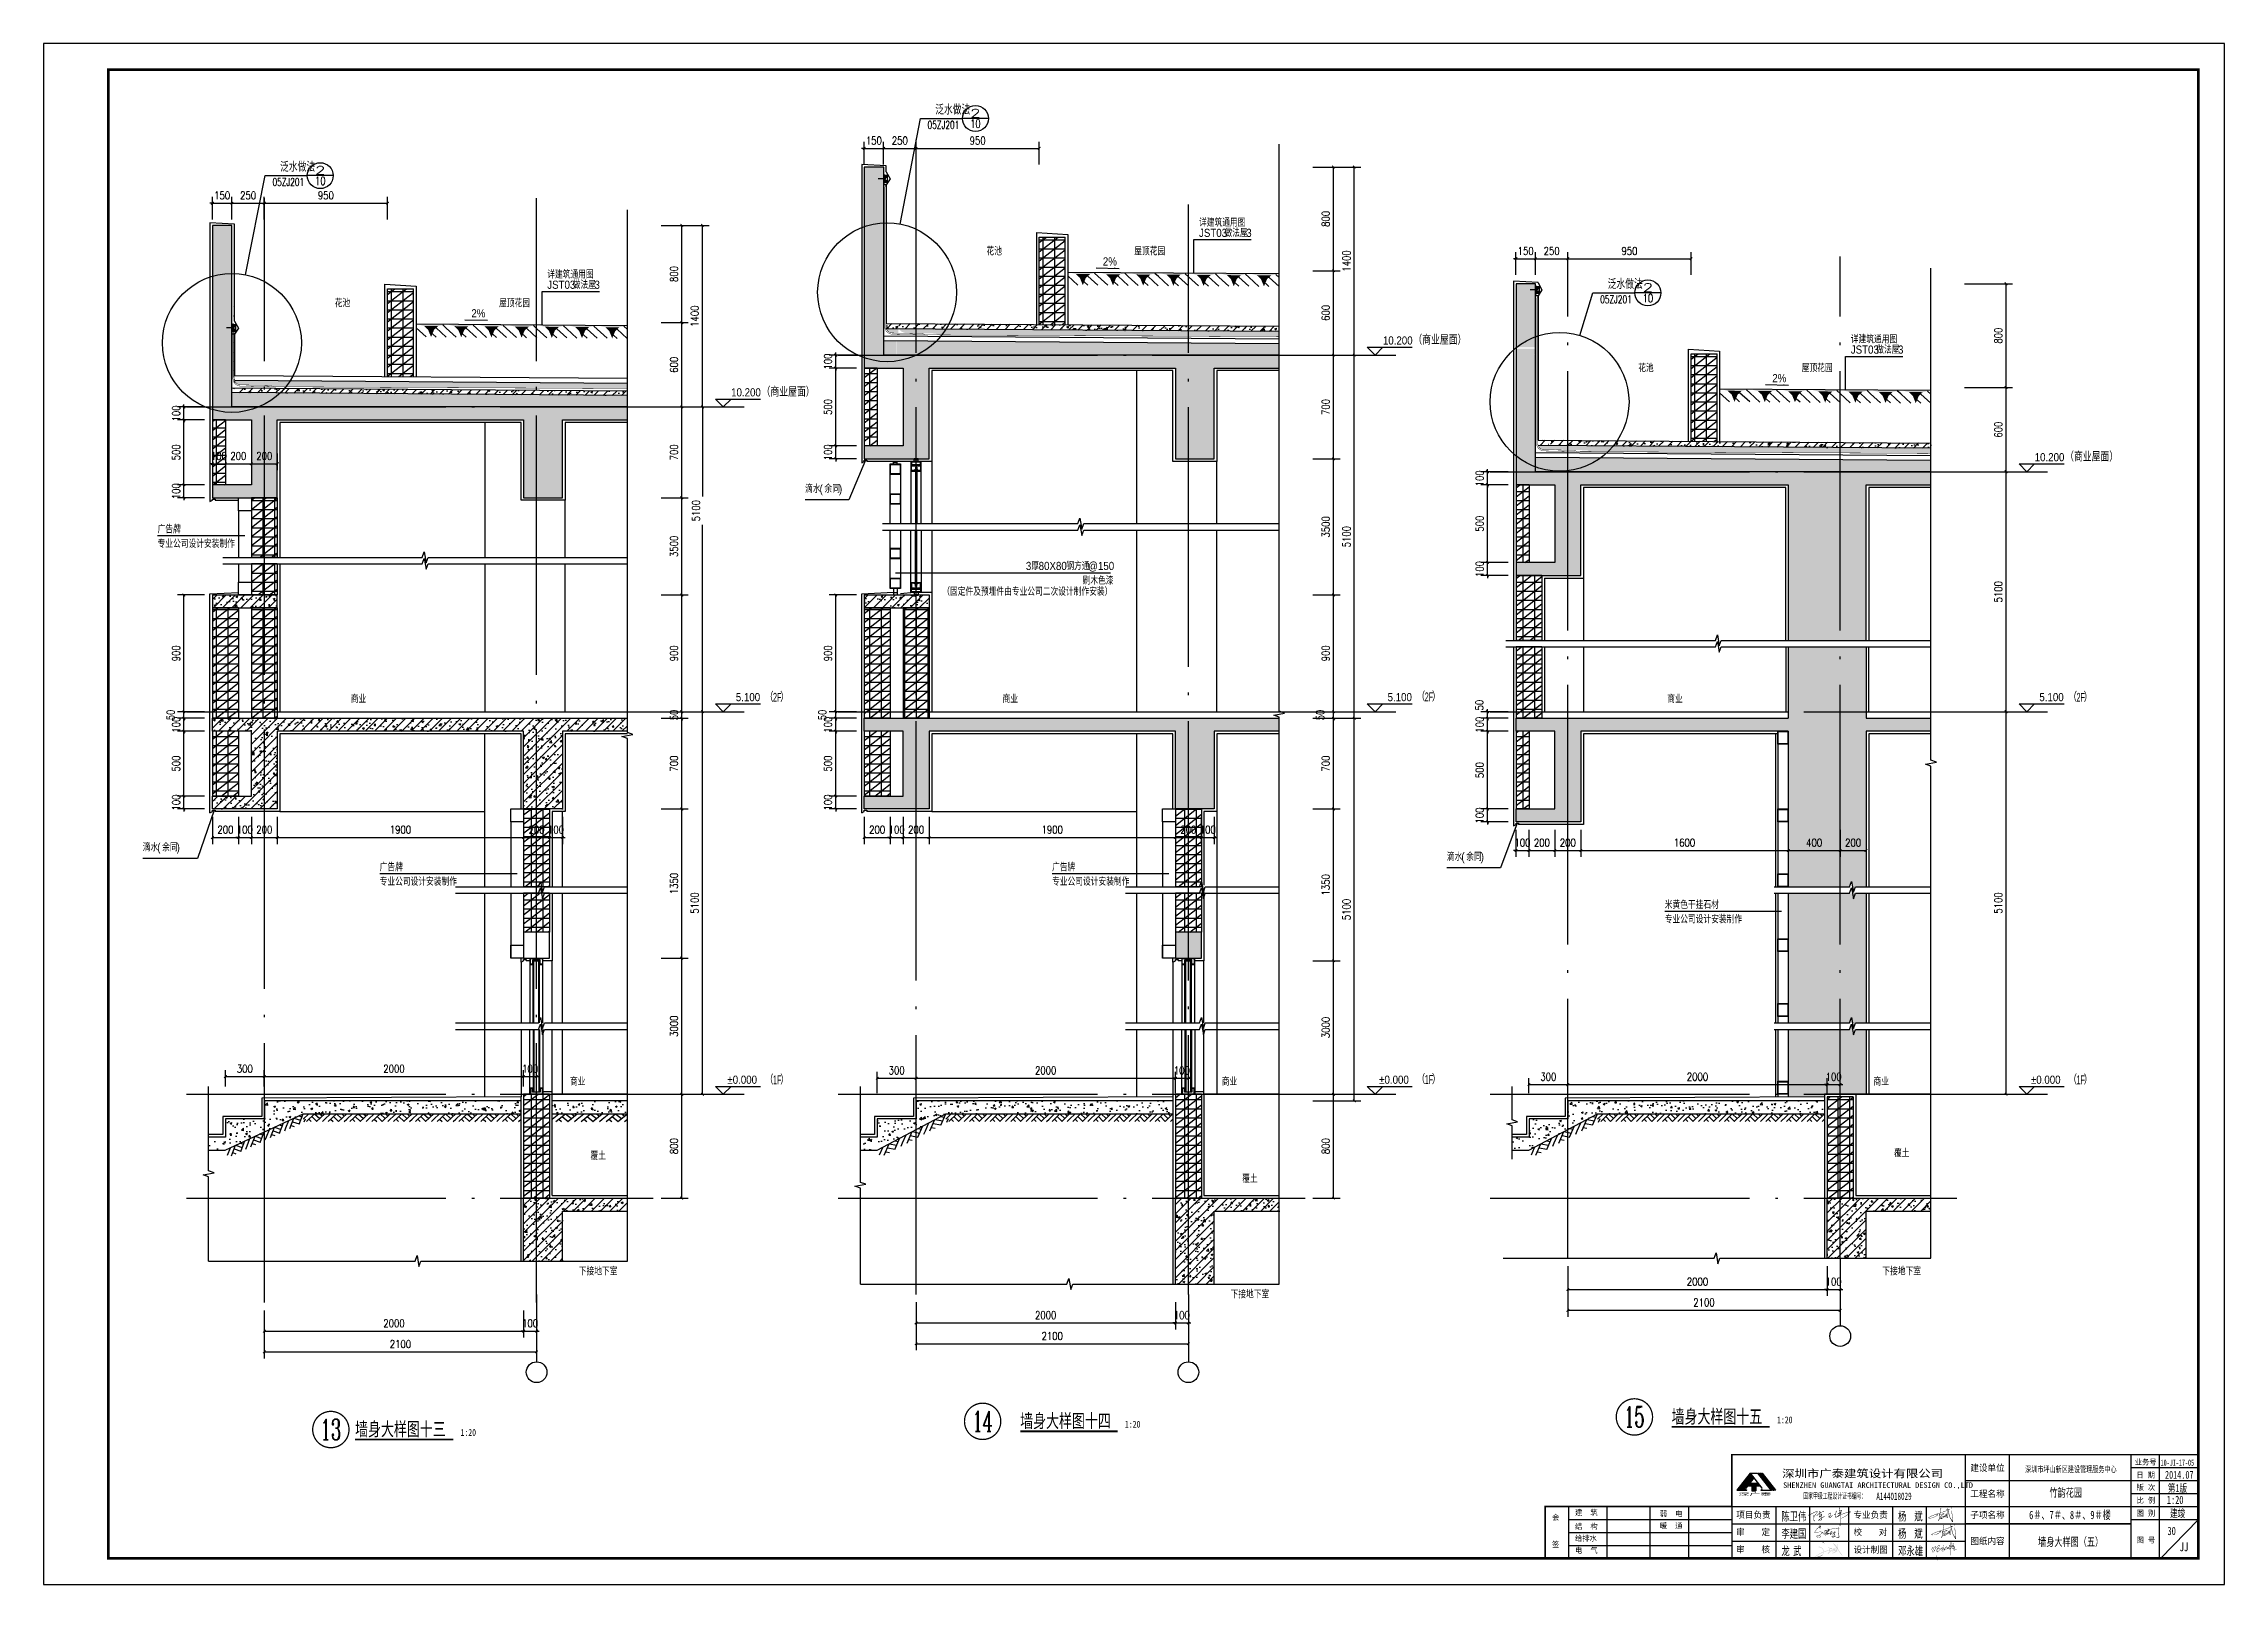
# Model space of a CAD drawing. Extents: x 718358 to 1668613, y -348838 to -159582.
# Drawn here: x 868868 to 885688, y -348838 to -336958 of the extents above; entities that cross this region are included whole.
import ezdxf
from ezdxf.enums import TextEntityAlignment as Align

# ---------------------------------------------------------------- set-up
doc = ezdxf.new("R2010")
doc.units = 0
doc.header["$LTSCALE"] = 1000
doc.linetypes.add('DASH', pattern=[0.35, 0.25, -0.1])
doc.linetypes.add('DOTE', pattern=[2.42, 2, -0.2, 0.02, -0.2])
for name, color, linetype in [('AXIS_TEXT', 7, 'Continuous'), ('PUB_TEXT', 10, 'Continuous'), ('变更', 6, 'Continuous'), ('图层1', 1, 'Continuous'), ('建-可见线', 7, 'Continuous'), ('建-图例填充', 251, 'Continuous'), ('建-图框', 4, 'Continuous'), ('建-墙体', 2, 'Continuous'), ('建-尺寸', 73, 'Continuous'), ('建-引出', 3, 'Continuous'), ('建-房间名', 7, 'Continuous'), ('建-柱子', 6, 'Continuous'), ('建-标高', 3, 'Continuous'), ('建-符号', 3, 'Continuous'), ('建-符号说明', 7, 'Continuous'), ('建-索引', 3, 'Continuous'), ('建-轮廓线', 7, 'Continuous'), ('建-轴标', 3, 'Continuous'), ('建-轴网', 14, 'DOTE'), ('建-门窗', 4, 'Continuous')]:
    doc.layers.add(name, color=color, linetype=linetype)
doc.styles.add('-宋体', font='', dxfattribs={"width": 0.8})
doc.styles.add('_TCH_DIM', font='gt单线西文.shx', dxfattribs={"width": 0.8, "bigfont": 'gt单线中文.shx'})
doc.styles.add('_TCH_LABEL', font='COMPLEX', dxfattribs={"bigfont": 'GBCBIG'})
doc.styles.add('_TCH_SPACE', font='gt单线西文.shx', dxfattribs={"width": 0.8, "height": 5, "bigfont": 'gt单线中文.shx'})
doc.styles.add('COMPLEX', font='COMPLEX')
doc.styles.add('DIM_FONT', font='SIMPLEX.shx', dxfattribs={"width": 0.8, "bigfont": 'GBCBIG.shx'})
doc.styles.add('HT', font='simhei.ttf', dxfattribs={"width": 1.2})
doc.styles.add('单线字', font='', dxfattribs={"width": 0.7})
doc.styles.add('图框', font='')
doc.styles.add('黑体字', font='simhei.ttf', dxfattribs={"width": 0.7})
doc.styles.get('-宋体').set_extended_font_data('NSimSun')
doc.styles.get('单线字').set_extended_font_data('SimSun')
doc.styles.get('图框').set_extended_font_data('SimSun')
doc.dimstyles.new('DIMN20', dxfattribs={"dimscale": 0.2, "dimtxt": 300, "dimasz": 100, "dimexe": 250, "dimexo": 300, "dimgap": 150, "dimtad": 1, "dimdec": 0, "dimzin": 0, "dimdsep": 46, "dimtxsty": 'DIM_FONT', "dimblk": 'ARCHTICK', "dimcen": 0.09, "dimdle": 1, "dimclrt": 7, "dimazin": 2, "dimtfac": 1, "dimtdec": 0, "dimtix": 1, "dimtmove": 2, "dimatfit": 3, "dimldrblk": 'ARCHTICK', "dimfxl": 1, "dimtolj": 1, "dimtzin": 0, "dimarcsym": 0})
pattern_1 = [(0, (70.8, -73.2), (120, 240), [0, -240]), (0, (-69.6, -105.6), (120, 240), [0, -240]), (0, (8.4, -108), (120, 240), [0, -240]), (0, (93.6, -37.2), (120, 240), [0, -240]), (0, (-6, -120), (120, 240), [0, -240]), (0, (117.6, 114), (120, 240), [0, -240]), (0, (44.4, 94.8), (120, 240), [0, -240]), (0, (82.8, 64.8), (120, 240), [0, -240]), (0, (-112.8, 60), (120, 240), [0, -240]), (0, (4.8, 49.2), (120, 240), [0, -240]), (0, (-40.8, -12), (120, 240), [0, -240]), (0, (-38.4, -102), (120, 240), [0, -240]), (0, (51.6, -111.6), (120, 240), [0, -240]), (0, (117.6, -6), (120, 240), [0, -240]), (0, (-106.8, -43.2), (120, 240), [0, -240]), (0, (-86.4, -2.4), (120, 240), [0, -240]), (0, (7.2, -19.2), (120, 240), [0, -240]), (0, (-26.4, -54), (120, 240), [0, -240]), (0, (-45.6, 25.2), (120, 240), [0, -240]), (0, (-15.6, 115.2), (120, 240), [0, -240]), (0, (-97.2, -93.6), (120, 240), [0, -240]), (0, (34.8, 66), (120, 240), [0, -240]), (0, (-76.8, 69.6), (120, 240), [0, -240]), (0, (-96, 100.8), (120, 240), [0, -240]), (130.601294, (102.857, 38.857), (-599.99999337, 720.00000315), [10.53662, -4414.8444]), (18.434949, (85.714, 43.43), (599.9999978, 239.9999982), [10.842096, -1507.05116]), (90, (85.71, 33.14), (120, 240), [10.285714, -469.71426]), (161.565051, (96, 29.714), (-600.000003, 239.9999821), [10.842096, -1507.05116]), (53.1301023, (96, 29.714), (120.0000002, 240), [11.42857, -1188.5714]), (135, (105.14, -92.57), (-120.0000145, 239.999984), [9.697464, -669.12504]), (45, (91.43, -92.57), (119.999999, 239.999999), [9.697464, -669.12504]), (135, (98.286, -99.43), (-120.0000145, 239.999984), [9.697464, -669.12504]), (45, (98.286, -99.43), (119.999999, 239.999999), [9.697464, -669.12504]), (116.56505, (-10.29, 68.57), (-2e-05, 479.999987), [12.77753, -255.5506]), (180, (-16, 80), (-120, 240), [13.714286, -226.2857]), (63.43495, (-35.43, 68.57), (1e-06, 480), [12.77753, -255.5506]), (116.56505, (-29.71, 57.14), (-2e-05, 479.999987), [12.77753, -255.5506]), (0, (-29.71, 57.14), (120, 240), [13.714286, -226.2857]), (63.43495, (-16, 57.14), (1e-06, 480), [12.77753, -255.5506]), (107.102728, (80, -12.571), (-359.99998624, 1200.00000194), [15.54454, -6513.161]), (143.972626, (75.429, 2.286), (-2279.9999711, 1679.9999981), [15.54454, -3248.808]), (180, (62.86, 11.43), (-120, 240), [14.85714, -225.14284]), (36.0273733, (35.429, 2.286), (2279.99998315, 1679.9999819), [15.54454, -3248.808]), (71.565051, (30.857, -11.43), (360.0000018, 1199.999998), [14.456126, -1503.43712]), (107.102728, (35.429, -26.286), (-359.99998624, 1200.00000194), [15.54454, -6513.161]), (143.972626, (48, -35.429), (-2279.9999711, 1679.9999981), [15.54454, -3248.808]), (0, (48, -35.43), (120, 240), [14.85714, -225.14284]), (36.0273733, (62.857, -35.429), (2279.99998315, 1679.9999819), [15.54454, -3248.808]), (71.565051, (75.43, -26.286), (360.0000018, 1199.999998), [14.456126, -1503.43712]), (150.255118, (82.286, 99.43), (-360.00000085, 239.999997), [9.21401, -1925.72784]), (90, (74.29, 94.86), (120, 240), [9.14286, -470.8571]), (29.7448813, (74.286, 94.857), (360.0000002, 239.9999989), [9.21401, -1925.72784]), (116.56505, (26.29, -70.86), (-2e-05, 479.999987), [12.77753, -255.5506]), (168.690067, (20.571, -59.429), (-1080.0000008, 239.999994), [11.6549, -2435.8742]), (41.1859251, (0, -65.143), (2999.99998182, 2639.99997692), [12.14874, -5090.3208]), (90, (0, -76.57), (120, 240), [11.42857, -468.5714]), (138.814074, (9.143, -84.571), (-2999.99994668, 2640.00001681), [12.14874, -5090.3208]), (16.6992442, (9.143, -84.571), (3959.9999702, 1199.99998743), [11.93178, -4999.415]), (60.9453959, (20.571, -81.143), (119.99999968, 239.99999788), [11.766434, -4930.1358]), (109.983106, (-74.286, 29.714), (-600.00000226, 1679.99999555), [13.3768, -5604.879]), (155.556045, (-78.857, 42.286), (-1560.00000595, 719.99998504), [13.809194, -5786.0526]), (24.4439547, (-104, 42.286), (1560.00000078, 719.99999654), [13.809194, -5786.0526]), (70.0168934, (-108.571, 29.714), (600.00000181, 1679.99999583), [13.3768, -5604.879]), (109.983106, (-104, 17.143), (-600.00000226, 1679.99999555), [13.3768, -5604.879]), (160.016893, (-91.429, 12.571), (-600.00000035, 239.99998907), [13.3768, -2795.751]), (19.9831065, (-91.429, 12.571), (599.9999967, 239.9999996), [13.3768, -2795.751]), (70.0168934, (-78.857, 17.143), (600.00000181, 1679.99999583), [13.3768, -5604.879]), (122.005383, (14.857, 8), (-120.0000161, 239.99998775), [10.78169, -2253.3736]), (18.434949, (-1.143, 13.714), (599.9999978, 239.9999982), [10.842096, -1507.05116]), (90, (-1.14, 3.43), (120, 240), [10.285714, -469.71426]), (161.565051, (9.143, 0), (-600.000003, 239.9999821), [10.842096, -1507.05116]), (54.4623222, (9.143, 0), (839.99999878, 1199.9999982), [9.83123, -4119.2846]), (116.56505, (-54.86, -50.29), (-2e-05, 479.999987), [12.77753, -255.5506]), (180, (-60.57, -38.86), (-120, 240), [12.57143, -227.42856]), (59.0362434, (-80, -50.286), (120.0000004, 239.99999884), [13.32789, -2785.5288]), (120.963756, (-73.143, -61.714), (-120.0000164, 239.999989), [13.32789, -2785.5288]), (0, (-73.14, -61.71), (120, 240), [12.57143, -227.42856]), (63.43495, (-60.57, -61.71), (1e-06, 480), [12.77753, -255.5506])]
pattern_2 = [(0, (0, 0), (23.8125, 13.74815), [15.875, -31.75]), (120, (0, 0), (-23.81249716, 13.74815493), [15.875, -31.75]), (60, (0, 0), (2.84e-06, 27.49630493), [-31.75, 15.875])]
pattern_3 = [(45, (0, 0), (-35.355339, 35.355339), []), (50, (0, 0), (143.452037, -12.550427), [15, -165]), (355, (0, 0), (-27.750267, 150.438427), [12, -132]), (100.4514, (11.95, -1.05), (115.701876, 137.887908), [12.748038, -140.228422]), (46.1842, (0, 40), (213.44821, -33.103803), [22.5, -247.5]), (96.6356, (17.79, 37.24), (186.93254, 194.823574), [19.12206, -210.3426]), (351.1842, (0, 40), (186.93239, 194.82372), [18, -198]), (21, (20, 30), (119.38141, -80.523778), [15, -165]), (326, (20, 30), (48.663066, 145.03001), [12, -132]), (71.4514, (29.95, 23.29), (168.044526, 64.5061), [12.748038, -140.228422]), (37.5, (0, 0), (2.431971, 66.5787708), [0, -130.4, 0, -134, 0, -132.5]), (7.5, (0, 0), (52.6139075, 78.8823424), [0, -76.4, 0, -127.4, 0, -50.5]), (327.5, (-44.6, 0), (106.7644872, -4.5109743), [0, -50, 0, -156, 0, -207]), (317.5, (-64.6, 0), (116.637234, 20.0209965), [0, -65, 0, -103.6, 0, -147])]
pattern_4 = [(0, (0, 0), (0, 70), []), (37.875, (80, 0), (-33.9230555, 43.6153314), []), (90, (80, 0), (-90, 6e-15), [])]
pattern_5 = [(50, (0, 0), (143.452037, -12.550427), [15, -165]), (355, (0, 0), (-27.750267, 150.438427), [12, -132]), (100.4514, (11.95, -1.05), (115.701876, 137.887908), [12.748038, -140.228422]), (46.1842, (0, 40), (213.44821, -33.103803), [22.5, -247.5]), (96.6356, (17.79, 37.24), (186.93254, 194.823574), [19.12206, -210.3426]), (351.1842, (0, 40), (186.93239, 194.82372), [18, -198]), (21, (20, 30), (119.38141, -80.523778), [15, -165]), (326, (20, 30), (48.663066, 145.03001), [12, -132]), (71.4514, (29.95, 23.29), (168.044526, 64.5061), [12.748038, -140.228422]), (37.5, (0, 0), (2.431971, 66.5787708), [0, -130.4, 0, -134, 0, -132.5]), (7.5, (0, 0), (52.6139075, 78.8823424), [0, -76.4, 0, -127.4, 0, -50.5]), (327.5, (-44.6, 0), (106.7644872, -4.5109743), [0, -50, 0, -156, 0, -207]), (317.5, (-64.6, 0), (116.637234, 20.0209965), [0, -65, 0, -103.6, 0, -147])]

msp = doc.modelspace()

# ---------------------------------------------------------------- texts
at = {"layer": 'PUB_TEXT', "style": '_TCH_LABEL'}
for s, width, p, p2 in [('15', 0.724138, (881058.2, -347625.8), (881216.6, -347625.8)), ('13', 0.724138, (871004.1, -347723), (871162.5, -347723)), ('14', 0.677419, (876031.2, -347659.7), (876189.6, -347659.7))]:
    msp.add_text(s, height=158.39, dxfattribs=dict(at, width=width)).set_placement(p, p2, align=Align.FIT)
at = {"layer": '建-图框'}
for s, height, style, width, p in [('深圳市广泰建筑设计有限公司 ', 59.31, '-宋体', 1.18025, (882276.8, -348012.6)), ('深广泰 ', 20.64, '-宋体', 3, (881939.9, -348152.7)), ('SHENZHEN GUANGTAI ARCHITECTURAL DESIGN CO.,LTD', 42.364, '-宋体', 0.920595, (882284.4, -348093.4)), ('国家甲级工程设计证书编号：', 45.188, 'HT', 0.590125, (882440.6, -348178)), ('A144018029', 56.49, 'HT', 0.590125, (883003.4, -348185.9))]:
    msp.add_text(s, height=height, dxfattribs=dict(at, style=style, width=width)).set_placement(p)
at = {"layer": '建-图框', "style": '图框', "oblique": 360, "width": 0.9442}
for s, p in [('建设单位', (883861, -347937.6)), ('工程名称', (883861, -348137.6)), ('子项名称', (883861, -348300.1)), ('图纸内容', (883861, -348501.3))]:
    msp.add_text(s, height=50, rotation=0, dxfattribs=at).set_placement(p, align=Align.MIDDLE)
for s, p in [('业务号', (885080.6, -347915.3)), ('日 期', (885080.6, -348015.3)), ('版 次', (885082.6, -348110.5)), ('比 例', (885082.6, -348210.7)), ('图 别', (885082.6, -348310)), ('图 号', (885082.4, -348517.2))]:
    msp.add_text(s, height=42.39, rotation=0, dxfattribs=at).set_placement(p, align=Align.CENTER)
at = {"layer": '建-图框', "color": 40, "style": '单线字'}
for s, height, width, p in [('10-JI-17-05', 48, 0.6, (885195.9, -347922.9)), ('1:20', 64, 0.7, (885244, -348218)), ('第1版', 60, 0.7, (885251.2, -348125.7)), ('陈卫伟', 65.51, 0.7, (882271.2, -348346)), ('杨', 65.5, 0.7, (883171.2, -348346)), ('斌', 65.5, 0.7, (883296.2, -348346)), ('6＃、7＃、8＃、9＃楼', 64, 0.7, (884181.9, -348334.4)), ('建竣', 60, 0.7, (885268.9, -348319.8)), ('李建国', 65.51, 0.7, (882271.2, -348479.3)), ('杨', 65.5, 0.7, (883171.2, -348479.3)), ('斌', 65.5, 0.7, (883296.2, -348479.3)), ('墙身大样图（五）', 64, 0.7, (884251, -348541.7)), ('30', 64, 0.7, (885249.3, -348457.4)), ('龙', 65.5, 0.7, (882271.2, -348612.7)), ('武', 65.5, 0.7, (882361.7, -348612.7)), ('邓永雄', 65.51, 0.7, (883171.2, -348612.7))]:
    msp.add_text(s, height=height, dxfattribs=dict(at, width=width)).set_placement(p)
at = {"layer": '建-图框', "style": '图框', "oblique": 360, "width": 0.9442}
for s, height, p in [('会', 42.4, (880502.2, -348342)), ('建  筑', 42.39, (880679.4, -348304.8)), ('弱  电', 42.39, (881333.6, -348313.2)), ('项目负责', 50, (881923.5, -348326)), ('专业负责', 50, (882827.4, -348326.8)), ('签', 42.4, (880502.2, -348550.4)), ('结  构', 42.39, (880679.4, -348412.2)), ('给排水', 42.39, (880679.4, -348502.9)), ('暖  通', 42.39, (881333.6, -348405.9)), ('审    定', 50, (881922.3, -348460.1)), ('校    对', 50, (882827.4, -348459.1)), ('电  气', 42.39, (880679.4, -348596.1)), ('审    核', 50, (881922.3, -348592.6)), ('设计制图', 50, (882827.4, -348594.9))]:
    msp.add_text(s, height=height, rotation=0, dxfattribs=at).set_placement(p)
at = {"layer": '建-引出', "style": '_TCH_DIM'}
for s, height, width, p in [('JST03', 63, 0.888889, (877779.4, -338448.1)), ('详建筑通用图', 57.32, 0.8, (877779.4, -338368.1)), ('做法屋', 57.32, 0.8, (877975.7, -338448.1)), ('3', 63, 0.888889, (878143.7, -338448.1)), ('详建筑通用图', 57.32, 0.8, (872752.4, -338768.1)), ('JST03', 63, 0.888889, (872752.4, -338848.1)), ('做法屋', 57.32, 0.8, (872948.6, -338848.1)), ('3', 63, 0.888889, (873116.6, -338848.1)), ('详建筑通用图', 57.32, 0.8, (882806.4, -339268.1)), ('JST03', 63, 0.888889, (882806.4, -339348.1)), ('做法屋', 57.32, 0.8, (883002.7, -339348.1)), ('3', 63, 0.888889, (883170.7, -339348.1)), ('滴水', 57.32, 0.8, (874741, -340421)), ('(', 63, 0.888889, (874853, -340421)), ('余同', 57.32, 0.8, (874890.3, -340421)), (')', 63, 0.888889, (875002.3, -340421)), ('滴水', 57.32, 0.8, (869632.5, -343185.5)), ('(', 63, 0.888889, (869744.5, -343185.5)), ('余同', 57.32, 0.8, (869781.8, -343185.5)), (')', 63, 0.888889, (869893.8, -343185.5)), ('滴水', 57.32, 0.8, (879691, -343258)), ('(', 63, 0.888889, (879803, -343258)), ('余同', 57.32, 0.8, (879840.3, -343258)), (')', 63, 0.888889, (879952.3, -343258))]:
    msp.add_text(s, height=height, dxfattribs=dict(at, width=width)).set_placement(p)
at = {"layer": '建-房间名', "style": '_TCH_SPACE'}
for s, height, width, p in [('花池', 57.32, 0.8, (876140, -338589.4)), ('屋顶花园', 57.32, 0.8, (877280.1, -338589.4)), ('花池', 57.32, 0.8, (871113, -338989.4)), ('屋顶花园', 57.32, 0.8, (872381.1, -338989.4)), ('（商业屋面）', 65.51, 0.8, (879432.6, -339277.3)), ('花池', 57.32, 0.8, (881167.1, -339489.4)), ('屋顶花园', 57.32, 0.8, (882427.7, -339489.4)), ('（商业屋面）', 65.51, 0.8, (874405.5, -339678.5)), ('（商业屋面）', 65.51, 0.8, (884459.6, -340178.5)), ('商业', 57.32, 0.8, (871237.2, -342041.5)), ('（', 65.5, 0.8, (874429.2, -342031.9)), ('2F', 68, 0.564706, (874493.2, -342031.9)), ('）', 65.5, 0.8, (874548.8, -342031.9)), ('商业', 57.32, 0.8, (876264.2, -342041.5)), ('（', 65.5, 0.8, (879456.2, -342028.5)), ('2F', 68, 0.564706, (879520.2, -342028.5)), ('）', 65.5, 0.8, (879575.8, -342028.5)), ('商业', 57.32, 0.8, (881391.3, -342041.5)), ('（', 65.5, 0.8, (884483.3, -342031.9)), ('2F', 68, 0.564706, (884547.3, -342031.9)), ('）', 65.5, 0.8, (884602.9, -342031.9)), ('商业', 57.32, 0.8, (872927.4, -344991.5)), ('（', 65.5, 0.8, (874429.2, -344981.9)), ('1F', 68, 0.564706, (874493.2, -344981.9)), ('）', 65.5, 0.8, (874548.8, -344981.9)), ('商业', 57.32, 0.8, (877954.5, -344991.5)), ('（', 65.5, 0.8, (879456.2, -344978.5)), ('1F', 68, 0.564706, (879520.2, -344978.5)), ('）', 65.5, 0.8, (879575.8, -344978.5)), ('商业', 57.32, 0.8, (882981.5, -344991.5)), ('（', 65.5, 0.8, (884483.3, -344981.9)), ('1F', 68, 0.564706, (884547.3, -344981.9)), ('）', 65.5, 0.8, (884602.9, -344981.9)), ('覆土', 57.32, 0.8, (883139.7, -345542)), ('覆土', 57.32, 0.8, (873085.6, -345563.8)), ('覆土', 57.32, 0.8, (878112.6, -345741.2)), ('下接地下室', 57.32, 0.8, (872995.9, -346454.2)), ('下接地下室', 57.32, 0.8, (883050, -346454.2)), ('下接地下室', 57.32, 0.8, (878022.9, -346631.7))]:
    msp.add_text(s, height=height, dxfattribs=dict(at, width=width)).set_placement(p)
at = {"layer": '建-符号', "style": '_TCH_DIM', "width": 0.888889}
for p in [(877037.7, -338668.4), (872167.2, -339068.4), (882200.8, -339568.4)]:
    msp.add_text('2%', height=63, dxfattribs=at).set_placement(p)
at = {"layer": '建-符号说明'}
for s, height, style, width, p in [('10.200', 63, '_TCH_DIM', 0.888889, (879197.7, -339277.9)), ('10.200', 63, '_TCH_DIM', 0.888889, (874170.6, -339677.9)), ('10.200', 63, '_TCH_DIM', 0.888889, (884224.7, -340177.9)), ('广告牌', 57.32, '_TCH_DIM', 0.8, (869747, -340732.9)), ('专业公司设计安装制作', 57.32, '_TCH_DIM', 0.8, (869747, -340844.9)), ('3', 63, '_TCH_DIM', 0.888889, (876444, -341016.3)), ('厚', 57.3, '_TCH_DIM', 0.8, (876486.7, -341016.3)), ('80X80', 63, '_TCH_DIM', 0.888889, (876542.7, -341016.3)), ('钢方通', 57.32, '_TCH_DIM', 0.8, (876756, -341016.3)), ('刷木色漆', 57.32, '_TCH_DIM', 0.8, (876881.7, -341128.3)), ('@150', 63, '_TCH_DIM', 0.888889, (876924, -341016.3)), ('（固定件及预埋件由专业公司二次设计制作安装）', 57.323, '_TCH_DIM', 0.8, (875799.4, -341213.8)), ('5.100', 63, '_TCH_DIM', 0.888889, (874206.9, -342027.9)), ('5.100', 63, '_TCH_DIM', 0.888889, (879233.9, -342027.9)), ('5.100', 63, '_TCH_DIM', 0.888889, (884261, -342027.9)), ('广告牌', 57.32, '_TCH_DIM', 0.8, (871459.8, -343337.9)), ('广告牌', 57.32, '_TCH_DIM', 0.8, (876646.2, -343337.9)), ('专业公司设计安装制作', 57.32, '_TCH_DIM', 0.8, (871459.8, -343449.9)), ('专业公司设计安装制作', 57.32, '_TCH_DIM', 0.8, (876646.2, -343449.9)), ('米黄色干挂石材', 57.32, '_TCH_DIM', 0.8, (881371.7, -343628.3)), ('专业公司设计安装制作', 57.32, '_TCH_DIM', 0.8, (881371.7, -343740.3)), ('%%P0.000', 63, '_TCH_DIM', 0.888889, (874141.8, -344977.9)), ('%%P0.000', 63, '_TCH_DIM', 0.888889, (879168.9, -344977.9)), ('%%P0.000', 63, '_TCH_DIM', 0.888889, (884195.9, -344977.9)), ('墙身大样图十五', 104.56, '黑体字', 0.7, (881424.4, -347595.2, 0)), ('墙身大样图十三', 104.56, '黑体字', 0.7, (871270.3, -347692.4, 0)), ('1:20', 52.28, '黑体字', 0.7, (872083.7, -347692.4, 0)), ('墙身大样图十四', 104.56, '黑体字', 0.7, (876400, -347629.1, 0)), ('1:20', 52.28, '黑体字', 0.7, (877208.1, -347629.1, 0)), ('1:20', 52.28, '黑体字', 0.7, (882237.8, -347595.2, 0))]:
    msp.add_text(s, height=height, dxfattribs=dict(at, style=style, width=width)).set_placement(p)
at = {"layer": '建-索引', "style": '_TCH_LABEL', "width": 0.705882}
for p in [(875685.8, -337613.7), (870632.8, -338054.5), (880872.8, -338958.7)]:
    msp.add_text('05ZJ201', height=59.5, dxfattribs=at).set_placement(p)
at = {"layer": '建-索引', "style": '_TCH_LABEL'}
for p in [(875744.7, -337504.1), (870691.7, -337944.9), (880931.6, -338849.1)]:
    msp.add_text('泛水做法', height=67.52, dxfattribs=at).set_placement(p)
for s, width, p, p2 in [('2', 1.875, (876014.6, -337526.8), (876095.1, -337526.8)), ('10', 0.905172, (876014.6, -337607.3), (876095.1, -337607.3)), ('2', 1.875, (870961.6, -337967.6), (871042.1, -337967.6)), ('10', 0.905172, (870961.6, -338048.1), (871042.1, -338048.1)), ('2', 1.875, (881201.5, -338871.8), (881282, -338871.8)), ('10', 0.905172, (881201.5, -338952.3), (881282, -338952.3))]:
    msp.add_text(s, height=64.4, dxfattribs=dict(at, width=width)).set_placement(p, p2, align=Align.FIT)

# ---------------------------------------------------------------- blocks, each defined once
blk = doc.blocks.new('玻璃门大样')
for p, q in [((-50, -46), (-50, -496)), ((-25, -496), (-25, -46)), ((-19, -496), (-19, -16)), ((19, -496), (19, -16)), ((25, -496), (25, -46)), ((50, -496), (50, -46))]:
    blk.add_line(p, q)
blk.add_lwpolyline([(-50, 4), (-50, -46), (-45, -46), (-45, -46), (-25, -46), (-25, -16), (25, -16), (25, -46), (45, -46), (45, -46), (50, -46), (50, 4)])
blk.add_lwpolyline([(-29, -42), (-46, -42), (-46, 0), (46, 0), (46, -42), (29, -42), (29, -12), (-29, -12)], close=True)
blk = doc.blocks.new('A$C2D0143AE')
for p, q in [((55, 252), (25, 252)), ((25, 232), (25, 252)), ((25, 247), (55, 247)), ((35, 187), (35, -248)), ((35, 187), (45, 187)), ((45, 187), (45, -248)), ((55, 232), (55, 252)), ((0, 157), (0, -248)), ((80, -248), (80, 157))]:
    blk.add_line(p, q)
for points in [[(0, 202), (80, 202), (80, 232), (0, 232)], [(5, 162), (5, 197), (75, 197), (75, 162), (52, 162), (52, 167), (47, 167), (47, 157), (80, 157), (80, 202), (0, 202), (0, 157), (33, 157), (33, 167), (28, 167), (28, 162)], [(5, 207), (75, 207), (75, 227), (5, 227)]]:
    blk.add_lwpolyline(points, close=True)
blk = doc.blocks.new('A$C1EB8728C')
at = {"ltscale": 0.0001}
for p in [(52, 28), (52, 24)]:
    blk.add_line(p, (0, 26), dxfattribs=at)
for p, q in [((72, 50), (42, 50)), ((42, 50), (42, 45)), ((42, 45), (67, 45)), ((42, 37), (42, 42)), ((42, 42), (64, 42)), ((42, 37), (42, 37)), ((42, 8), (42, 13)), ((42, 13), (42, 13)), ((64, 8), (42, 8)), ((42, 5), (42, 0)), ((67, 5), (42, 5)), ((42, 0), (72, 0)), ((45, 16), (45, 34)), ((50, 32), (50, 18)), ((52, 32), (54, 32)), ((52, 20), (52, 32)), ((54, 20), (52, 20)), ((54, 32), (54, 20)), ((64, 37), (55, 37)), ((55, 13), (64, 13)), ((64, 42), (64, 37)), ((64, 13), (64, 8)), ((67, 45), (67, 5)), ((72, 0), (72, 50))]:
    blk.add_line(p, q)
for centre, radius, start, end in [((42, 34), 3, 0, 90), ((42, 16), 3, 270, 0), ((55, 32), 5, 90, 180), ((55, 18), 5, 180, 270)]:
    blk.add_arc(centre, radius, start, end)
blk = doc.blocks.new('_ArchTick')
at = {"color": 0, "linetype": 'ByBlock', "const_width": 0.4}
blk.add_lwpolyline([(-0.5, -0.5), (0.5, 0.5)], dxfattribs=at)
blk = doc.blocks.new('*D1551')
at = {"layer": 'Defpoints', "color": 0, "transparency": 16777216}
for p in [(873570, -338359), (873790, -338359), (873570, -339109)]:
    blk.add_point(p, dxfattribs=at)
at = {"layer": '建-尺寸', "color": 0, "lineweight": -2, "transparency": 16777216}
for p, q in [((873630, -338359), (873840, -338359)), ((873790, -339109), (873790, -338359)), ((873630, -339109), (873840, -339109))]:
    blk.add_line(p, q, dxfattribs=at)
at = {"layer": '建-尺寸', "color": 0, "lineweight": -2, "transparency": 16777216, "xscale": 20, "yscale": 20, "zscale": 20}
for p, rotation in [((873790, -338359), 90), ((873790, -339109), 270)]:
    blk.add_blockref('_ArchTick', p, dxfattribs=dict(at, rotation=rotation))
at = {"layer": '建-尺寸', "color": 7, "transparency": 16777216, "insert": (873730, -338734), "char_height": 60, "attachment_point": 5, "rotation": 90, "style": 'DIM_FONT'}
blk.add_mtext('\\A1;800', dxfattribs=at)
blk = doc.blocks.new('*D1552')
at = {"layer": 'Defpoints', "color": 0, "transparency": 16777216}
for p in [(873570, -339109), (873790, -339109), (873570, -339759)]:
    blk.add_point(p, dxfattribs=at)
at = {"layer": '建-尺寸', "color": 0, "lineweight": -2, "transparency": 16777216}
for p, q in [((873630, -339109), (873840, -339109)), ((873790, -339759), (873790, -339109)), ((873630, -339759), (873840, -339759))]:
    blk.add_line(p, q, dxfattribs=at)
at = {"layer": '建-尺寸', "color": 0, "lineweight": -2, "transparency": 16777216, "xscale": 20, "yscale": 20, "zscale": 20}
for p, rotation in [((873790, -339109), 90), ((873790, -339759), 270)]:
    blk.add_blockref('_ArchTick', p, dxfattribs=dict(at, rotation=rotation))
at = {"layer": '建-尺寸', "color": 7, "transparency": 16777216, "insert": (873730, -339434), "char_height": 60, "attachment_point": 5, "rotation": 90, "style": 'DIM_FONT'}
blk.add_mtext('\\A1;600', dxfattribs=at)
blk = doc.blocks.new('*D1553')
at = {"layer": 'Defpoints', "color": 0, "transparency": 16777216}
for p in [(873570, -339759), (873790, -339759), (873570, -340459)]:
    blk.add_point(p, dxfattribs=at)
at = {"layer": '建-尺寸', "color": 0, "lineweight": -2, "transparency": 16777216}
for p, q in [((873630, -339759), (873840, -339759)), ((873790, -340459), (873790, -339759)), ((873630, -340459), (873840, -340459))]:
    blk.add_line(p, q, dxfattribs=at)
at = {"layer": '建-尺寸', "color": 0, "lineweight": -2, "transparency": 16777216, "xscale": 20, "yscale": 20, "zscale": 20}
for p, rotation in [((873790, -339759), 90), ((873790, -340459), 270)]:
    blk.add_blockref('_ArchTick', p, dxfattribs=dict(at, rotation=rotation))
at = {"layer": '建-尺寸', "color": 7, "transparency": 16777216, "insert": (873730, -340109), "char_height": 60, "attachment_point": 5, "rotation": 90, "style": 'DIM_FONT'}
blk.add_mtext('\\A1;700', dxfattribs=at)
blk = doc.blocks.new('*D1554')
at = {"layer": 'Defpoints', "color": 0, "transparency": 16777216}
for p in [(873570, -340459), (873790, -340459), (873570, -341209)]:
    blk.add_point(p, dxfattribs=at)
at = {"layer": '建-尺寸', "color": 0, "lineweight": -2, "transparency": 16777216}
for p, q in [((873630, -340459), (873840, -340459)), ((873790, -341209), (873790, -340459)), ((873630, -341209), (873840, -341209))]:
    blk.add_line(p, q, dxfattribs=at)
at = {"layer": '建-尺寸', "color": 0, "lineweight": -2, "transparency": 16777216, "xscale": 20, "yscale": 20, "zscale": 20}
for p, rotation in [((873790, -340459), 90), ((873790, -341209), 270)]:
    blk.add_blockref('_ArchTick', p, dxfattribs=dict(at, rotation=rotation))
at = {"layer": '建-尺寸', "color": 7, "transparency": 16777216, "insert": (873730, -340834), "char_height": 60, "attachment_point": 5, "rotation": 90, "style": 'DIM_FONT'}
blk.add_mtext('\\A1;3500', dxfattribs=at)
blk = doc.blocks.new('*D1555')
at = {"layer": 'Defpoints', "color": 0, "transparency": 16777216}
for p in [(873570, -341209), (873790, -341209), (873570, -342109)]:
    blk.add_point(p, dxfattribs=at)
at = {"layer": '建-尺寸', "color": 0, "lineweight": -2, "transparency": 16777216}
for p, q in [((873630, -341209), (873840, -341209)), ((873790, -342109), (873790, -341209)), ((873630, -342109), (873840, -342109))]:
    blk.add_line(p, q, dxfattribs=at)
at = {"layer": '建-尺寸', "color": 0, "lineweight": -2, "transparency": 16777216, "xscale": 20, "yscale": 20, "zscale": 20}
for p, rotation in [((873790, -341209), 90), ((873790, -342109), 270)]:
    blk.add_blockref('_ArchTick', p, dxfattribs=dict(at, rotation=rotation))
at = {"layer": '建-尺寸', "color": 7, "transparency": 16777216, "insert": (873730, -341659), "char_height": 60, "attachment_point": 5, "rotation": 90, "style": 'DIM_FONT'}
blk.add_mtext('\\A1;900', dxfattribs=at)
blk = doc.blocks.new('*D1556')
at = {"layer": 'Defpoints', "color": 0, "transparency": 16777216}
for p in [(873570, -342109), (873790, -342109), (873570, -342159)]:
    blk.add_point(p, dxfattribs=at)
at = {"layer": '建-尺寸', "color": 0, "lineweight": -2, "transparency": 16777216}
for p, q in [((873630, -342109), (873840, -342109)), ((873790, -342109), (873790, -342089)), ((873790, -342159), (873790, -342109)), ((873630, -342159), (873840, -342159)), ((873790, -342159), (873790, -342179))]:
    blk.add_line(p, q, dxfattribs=at)
at = {"layer": '建-尺寸', "color": 0, "lineweight": -2, "transparency": 16777216, "xscale": 20, "yscale": 20, "zscale": 20}
for p, rotation in [((873790, -342109), 270), ((873790, -342159), 90)]:
    blk.add_blockref('_ArchTick', p, dxfattribs=dict(at, rotation=rotation))
at = {"layer": '建-尺寸', "color": 7, "transparency": 16777216, "insert": (873730, -342134), "char_height": 60, "attachment_point": 5, "rotation": 90, "style": 'DIM_FONT'}
blk.add_mtext('\\A1;50', dxfattribs=at)
blk = doc.blocks.new('*D1557')
at = {"layer": 'Defpoints', "color": 0, "transparency": 16777216}
for p in [(873570, -342159), (873790, -342159), (873570, -342859)]:
    blk.add_point(p, dxfattribs=at)
at = {"layer": '建-尺寸', "color": 0, "lineweight": -2, "transparency": 16777216}
for p, q in [((873630, -342159), (873840, -342159)), ((873790, -342859), (873790, -342159)), ((873630, -342859), (873840, -342859))]:
    blk.add_line(p, q, dxfattribs=at)
at = {"layer": '建-尺寸', "color": 0, "lineweight": -2, "transparency": 16777216, "xscale": 20, "yscale": 20, "zscale": 20}
for p, rotation in [((873790, -342159), 90), ((873790, -342859), 270)]:
    blk.add_blockref('_ArchTick', p, dxfattribs=dict(at, rotation=rotation))
at = {"layer": '建-尺寸', "color": 7, "transparency": 16777216, "insert": (873730, -342509), "char_height": 60, "attachment_point": 5, "rotation": 90, "style": 'DIM_FONT'}
blk.add_mtext('\\A1;700', dxfattribs=at)
blk = doc.blocks.new('*D1558')
at = {"layer": 'Defpoints', "color": 0, "transparency": 16777216}
for p in [(873570, -342859), (873790, -342859), (873570, -344009)]:
    blk.add_point(p, dxfattribs=at)
at = {"layer": '建-尺寸', "color": 0, "lineweight": -2, "transparency": 16777216}
for p, q in [((873630, -342859), (873840, -342859)), ((873790, -344009), (873790, -342859)), ((873630, -344009), (873840, -344009))]:
    blk.add_line(p, q, dxfattribs=at)
at = {"layer": '建-尺寸', "color": 0, "lineweight": -2, "transparency": 16777216, "xscale": 20, "yscale": 20, "zscale": 20}
for p, rotation in [((873790, -342859), 90), ((873790, -344009), 270)]:
    blk.add_blockref('_ArchTick', p, dxfattribs=dict(at, rotation=rotation))
at = {"layer": '建-尺寸', "color": 7, "transparency": 16777216, "insert": (873730, -343434), "char_height": 60, "attachment_point": 5, "rotation": 90, "style": 'DIM_FONT'}
blk.add_mtext('\\A1;1350', dxfattribs=at)
blk = doc.blocks.new('*D1559')
at = {"layer": 'Defpoints', "color": 0, "transparency": 16777216}
for p in [(873570, -344009), (873790, -344009), (873570, -345059)]:
    blk.add_point(p, dxfattribs=at)
at = {"layer": '建-尺寸', "color": 0, "lineweight": -2, "transparency": 16777216}
for p, q in [((873630, -344009), (873840, -344009)), ((873790, -345059), (873790, -344009)), ((873630, -345059), (873840, -345059))]:
    blk.add_line(p, q, dxfattribs=at)
at = {"layer": '建-尺寸', "color": 0, "lineweight": -2, "transparency": 16777216, "xscale": 20, "yscale": 20, "zscale": 20}
for p, rotation in [((873790, -344009), 90), ((873790, -345059), 270)]:
    blk.add_blockref('_ArchTick', p, dxfattribs=dict(at, rotation=rotation))
at = {"layer": '建-尺寸', "color": 7, "transparency": 16777216, "insert": (873730, -344534), "char_height": 60, "attachment_point": 5, "rotation": 90, "style": 'DIM_FONT'}
blk.add_mtext('\\A1;3000', dxfattribs=at)
blk = doc.blocks.new('*D1560')
at = {"layer": 'Defpoints', "color": 0, "transparency": 16777216}
for p in [(873570, -345059), (873790, -345059), (873570, -345859)]:
    blk.add_point(p, dxfattribs=at)
at = {"layer": '建-尺寸', "color": 0, "lineweight": -2, "transparency": 16777216}
for p, q in [((873630, -345059), (873840, -345059)), ((873790, -345859), (873790, -345059)), ((873630, -345859), (873840, -345859))]:
    blk.add_line(p, q, dxfattribs=at)
at = {"layer": '建-尺寸', "color": 0, "lineweight": -2, "transparency": 16777216, "xscale": 20, "yscale": 20, "zscale": 20}
for p, rotation in [((873790, -345059), 90), ((873790, -345859), 270)]:
    blk.add_blockref('_ArchTick', p, dxfattribs=dict(at, rotation=rotation))
at = {"layer": '建-尺寸', "color": 7, "transparency": 16777216, "insert": (873730, -345459), "char_height": 60, "attachment_point": 5, "rotation": 90, "style": 'DIM_FONT'}
blk.add_mtext('\\A1;800', dxfattribs=at)
blk = doc.blocks.new('*D1561')
at = {"layer": 'Defpoints', "color": 0, "transparency": 16777216}
for p in [(873570, -338359), (873950, -338359), (873570, -339759)]:
    blk.add_point(p, dxfattribs=at)
at = {"layer": '建-轴标', "color": 0, "lineweight": -2, "transparency": 16777216}
for p, q in [((873630, -338359), (874000, -338359)), ((873950, -339759), (873950, -338359)), ((873630, -339759), (874000, -339759))]:
    blk.add_line(p, q, dxfattribs=at)
at = {"layer": '建-轴标', "color": 0, "lineweight": -2, "transparency": 16777216, "xscale": 20, "yscale": 20, "zscale": 20}
for p, rotation in [((873950, -338359), 90), ((873950, -339759), 270)]:
    blk.add_blockref('_ArchTick', p, dxfattribs=dict(at, rotation=rotation))
at = {"layer": '建-轴标', "color": 7, "transparency": 16777216, "insert": (873890, -339059), "char_height": 60, "attachment_point": 5, "rotation": 90, "style": 'DIM_FONT'}
blk.add_mtext('\\A1;1400', dxfattribs=at)
blk = doc.blocks.new('*D1562')
at = {"layer": 'Defpoints', "color": 0, "transparency": 16777216}
for p in [(873570, -339759), (873950, -339759), (873570, -342109)]:
    blk.add_point(p, dxfattribs=at)
at = {"layer": '建-轴标', "color": 0, "lineweight": -2, "transparency": 16777216}
for p, q in [((873630, -339759), (874000, -339759)), ((873950, -339759), (873950, -340449)), ((873950, -342109), (873950, -340669)), ((873630, -342109), (874000, -342109))]:
    blk.add_line(p, q, dxfattribs=at)
at = {"layer": '建-轴标', "color": 0, "lineweight": -2, "transparency": 16777216, "xscale": 20, "yscale": 20, "zscale": 20}
for p, rotation in [((873950, -339759), 90), ((873950, -342109), 270)]:
    blk.add_blockref('_ArchTick', p, dxfattribs=dict(at, rotation=rotation))
at = {"layer": '建-轴标', "color": 7, "transparency": 16777216, "insert": (873900, -340559), "char_height": 60, "attachment_point": 5, "rotation": 90, "style": 'DIM_FONT'}
blk.add_mtext('\\A1;5100', dxfattribs=at)
blk = doc.blocks.new('*D1563')
at = {"layer": 'Defpoints', "color": 0, "transparency": 16777216}
for p in [(873570, -342109), (873950, -342109), (873570, -345059)]:
    blk.add_point(p, dxfattribs=at)
at = {"layer": '建-轴标', "color": 0, "lineweight": -2, "transparency": 16777216}
for p, q in [((873630, -342109), (874000, -342109)), ((873950, -345059), (873950, -342109)), ((873630, -345059), (874000, -345059))]:
    blk.add_line(p, q, dxfattribs=at)
at = {"layer": '建-轴标', "color": 0, "lineweight": -2, "transparency": 16777216, "xscale": 20, "yscale": 20, "zscale": 20}
for p, rotation in [((873950, -342109), 90), ((873950, -345059), 270)]:
    blk.add_blockref('_ArchTick', p, dxfattribs=dict(at, rotation=rotation))
at = {"layer": '建-轴标', "color": 7, "transparency": 16777216, "insert": (873890, -343584), "char_height": 60, "attachment_point": 5, "rotation": 90, "style": 'DIM_FONT'}
blk.add_mtext('\\A1;5100', dxfattribs=at)
blk = doc.blocks.new('*D1564')
at = {"layer": 'Defpoints', "color": 0, "transparency": 16777216}
for p in [(870570, -346665), (872670, -346665), (872670, -347045)]:
    blk.add_point(p, dxfattribs=at)
at = {"layer": '建-轴标', "color": 0, "lineweight": -2, "transparency": 16777216}
for p, q in [((870570, -346725), (870570, -347095)), ((872670, -346725), (872670, -347095)), ((870570, -347045), (872671, -347045))]:
    blk.add_line(p, q, dxfattribs=at)
at = {"layer": '建-轴标', "color": 0, "lineweight": -2, "transparency": 16777216, "xscale": 20, "yscale": 20, "zscale": 20, "rotation": 180}
blk.add_blockref('_ArchTick', (870570, -347045), dxfattribs=at)
at = {"layer": '建-轴标', "color": 0, "lineweight": -2, "transparency": 16777216, "xscale": 20, "yscale": 20, "zscale": 20}
blk.add_blockref('_ArchTick', (872670, -347045), dxfattribs=at)
at = {"layer": '建-轴标', "color": 7, "transparency": 16777216, "insert": (871620, -346985), "char_height": 60, "attachment_point": 5, "style": 'DIM_FONT'}
blk.add_mtext('\\A1;2100', dxfattribs=at)
blk = doc.blocks.new('*D1565')
at = {"layer": 'Defpoints', "color": 0, "transparency": 16777216}
for p in [(872570, -346665), (872670, -346665), (872670, -346885)]:
    blk.add_point(p, dxfattribs=at)
at = {"layer": '建-尺寸', "color": 0, "lineweight": -2, "transparency": 16777216}
for p, q in [((872570, -346725), (872570, -346935)), ((872670, -346725), (872670, -346935)), ((872570, -346885), (872550, -346885)), ((872570, -346885), (872670, -346885)), ((872670, -346885), (872690, -346885))]:
    blk.add_line(p, q, dxfattribs=at)
at = {"layer": '建-尺寸', "color": 0, "lineweight": -2, "transparency": 16777216, "xscale": 20, "yscale": 20, "zscale": 20}
blk.add_blockref('_ArchTick', (872570, -346885), dxfattribs=at)
at = {"layer": '建-尺寸', "color": 0, "lineweight": -2, "transparency": 16777216, "xscale": 20, "yscale": 20, "zscale": 20, "rotation": 180}
blk.add_blockref('_ArchTick', (872670, -346885), dxfattribs=at)
at = {"layer": '建-尺寸', "color": 7, "transparency": 16777216, "insert": (872620, -346825), "char_height": 60, "attachment_point": 5, "style": 'DIM_FONT'}
blk.add_mtext('\\A1;100', dxfattribs=at)
blk = doc.blocks.new('*D1566')
at = {"layer": 'Defpoints', "color": 0, "transparency": 16777216}
for p in [(870570, -346665), (872570, -346665), (872570, -346885)]:
    blk.add_point(p, dxfattribs=at)
at = {"layer": '建-尺寸', "color": 0, "lineweight": -2, "transparency": 16777216}
for p, q in [((870570, -346725), (870570, -346935)), ((872570, -346725), (872570, -346935)), ((870570, -346885), (872571, -346885))]:
    blk.add_line(p, q, dxfattribs=at)
at = {"layer": '建-尺寸', "color": 0, "lineweight": -2, "transparency": 16777216, "xscale": 20, "yscale": 20, "zscale": 20, "rotation": 180}
blk.add_blockref('_ArchTick', (870570, -346885), dxfattribs=at)
at = {"layer": '建-尺寸', "color": 0, "lineweight": -2, "transparency": 16777216, "xscale": 20, "yscale": 20, "zscale": 20}
blk.add_blockref('_ArchTick', (872570, -346885), dxfattribs=at)
at = {"layer": '建-尺寸', "color": 7, "transparency": 16777216, "insert": (871570, -346825), "char_height": 60, "attachment_point": 5, "style": 'DIM_FONT'}
blk.add_mtext('\\A1;2000', dxfattribs=at)
blk = doc.blocks.new('*D1567')
at = {"layer": 'Defpoints', "color": 0, "transparency": 16777216}
for p in [(872770, -342859), (872870, -342859), (872870, -343079)]:
    blk.add_point(p, dxfattribs=at)
at = {"layer": '建-尺寸', "color": 0, "lineweight": -2, "transparency": 16777216}
for p, q in [((872770, -342919), (872770, -343129)), ((872870, -342919), (872870, -343129)), ((872770, -343079), (872750, -343079)), ((872770, -343079), (872870, -343079)), ((872870, -343079), (872890, -343079))]:
    blk.add_line(p, q, dxfattribs=at)
at = {"layer": '建-尺寸', "color": 0, "lineweight": -2, "transparency": 16777216, "xscale": 20, "yscale": 20, "zscale": 20}
blk.add_blockref('_ArchTick', (872770, -343079), dxfattribs=at)
at = {"layer": '建-尺寸', "color": 0, "lineweight": -2, "transparency": 16777216, "xscale": 20, "yscale": 20, "zscale": 20, "rotation": 180}
blk.add_blockref('_ArchTick', (872870, -343079), dxfattribs=at)
at = {"layer": '建-尺寸', "color": 7, "transparency": 16777216, "insert": (872820, -343019), "char_height": 60, "attachment_point": 5, "style": 'DIM_FONT'}
blk.add_mtext('\\A1;100', dxfattribs=at)
blk = doc.blocks.new('*D1568')
at = {"layer": 'Defpoints', "color": 0, "transparency": 16777216}
for p in [(872570, -342859), (872770, -342859), (872770, -343079)]:
    blk.add_point(p, dxfattribs=at)
at = {"layer": '建-尺寸', "color": 0, "lineweight": -2, "transparency": 16777216}
for p, q in [((872570, -342919), (872570, -343129)), ((872770, -342919), (872770, -343129)), ((872570, -343079), (872771, -343079))]:
    blk.add_line(p, q, dxfattribs=at)
at = {"layer": '建-尺寸', "color": 0, "lineweight": -2, "transparency": 16777216, "xscale": 20, "yscale": 20, "zscale": 20, "rotation": 180}
blk.add_blockref('_ArchTick', (872570, -343079), dxfattribs=at)
at = {"layer": '建-尺寸', "color": 0, "lineweight": -2, "transparency": 16777216, "xscale": 20, "yscale": 20, "zscale": 20}
blk.add_blockref('_ArchTick', (872770, -343079), dxfattribs=at)
at = {"layer": '建-尺寸', "color": 7, "transparency": 16777216, "insert": (872670, -343019), "char_height": 60, "attachment_point": 5, "style": 'DIM_FONT'}
blk.add_mtext('\\A1;200', dxfattribs=at)
blk = doc.blocks.new('*D1569')
at = {"layer": 'Defpoints', "color": 0, "transparency": 16777216}
for p in [(870670, -342859), (872570, -342859), (872570, -343079)]:
    blk.add_point(p, dxfattribs=at)
at = {"layer": '建-尺寸', "color": 0, "lineweight": -2, "transparency": 16777216}
for p, q in [((870670, -342919), (870670, -343129)), ((872570, -342919), (872570, -343129)), ((870670, -343079), (872571, -343079))]:
    blk.add_line(p, q, dxfattribs=at)
at = {"layer": '建-尺寸', "color": 0, "lineweight": -2, "transparency": 16777216, "xscale": 20, "yscale": 20, "zscale": 20, "rotation": 180}
blk.add_blockref('_ArchTick', (870670, -343079), dxfattribs=at)
at = {"layer": '建-尺寸', "color": 0, "lineweight": -2, "transparency": 16777216, "xscale": 20, "yscale": 20, "zscale": 20}
blk.add_blockref('_ArchTick', (872570, -343079), dxfattribs=at)
at = {"layer": '建-尺寸', "color": 7, "transparency": 16777216, "insert": (871620, -343019), "char_height": 60, "attachment_point": 5, "style": 'DIM_FONT'}
blk.add_mtext('\\A1;1900', dxfattribs=at)
blk = doc.blocks.new('*D1570')
at = {"layer": 'Defpoints', "color": 0, "transparency": 16777216}
for p in [(870470, -342859), (870670, -342859), (870670, -343079)]:
    blk.add_point(p, dxfattribs=at)
at = {"layer": '建-尺寸', "color": 0, "lineweight": -2, "transparency": 16777216}
for p, q in [((870470, -342919), (870470, -343129)), ((870670, -342919), (870670, -343129)), ((870470, -343079), (870671, -343079))]:
    blk.add_line(p, q, dxfattribs=at)
at = {"layer": '建-尺寸', "color": 0, "lineweight": -2, "transparency": 16777216, "xscale": 20, "yscale": 20, "zscale": 20, "rotation": 180}
blk.add_blockref('_ArchTick', (870470, -343079), dxfattribs=at)
at = {"layer": '建-尺寸', "color": 0, "lineweight": -2, "transparency": 16777216, "xscale": 20, "yscale": 20, "zscale": 20}
blk.add_blockref('_ArchTick', (870670, -343079), dxfattribs=at)
at = {"layer": '建-尺寸', "color": 7, "transparency": 16777216, "insert": (870570, -343019), "char_height": 60, "attachment_point": 5, "style": 'DIM_FONT'}
blk.add_mtext('\\A1;200', dxfattribs=at)
blk = doc.blocks.new('*D1571')
at = {"layer": 'Defpoints', "color": 0, "transparency": 16777216}
for p in [(870370, -342859), (870470, -342859), (870470, -343079)]:
    blk.add_point(p, dxfattribs=at)
at = {"layer": '建-尺寸', "color": 0, "lineweight": -2, "transparency": 16777216}
for p, q in [((870370, -342919), (870370, -343129)), ((870470, -342919), (870470, -343129)), ((870370, -343079), (870350, -343079)), ((870370, -343079), (870470, -343079)), ((870470, -343079), (870490, -343079))]:
    blk.add_line(p, q, dxfattribs=at)
at = {"layer": '建-尺寸', "color": 0, "lineweight": -2, "transparency": 16777216, "xscale": 20, "yscale": 20, "zscale": 20}
blk.add_blockref('_ArchTick', (870370, -343079), dxfattribs=at)
at = {"layer": '建-尺寸', "color": 0, "lineweight": -2, "transparency": 16777216, "xscale": 20, "yscale": 20, "zscale": 20, "rotation": 180}
blk.add_blockref('_ArchTick', (870470, -343079), dxfattribs=at)
at = {"layer": '建-尺寸', "color": 7, "transparency": 16777216, "insert": (870420, -343019), "char_height": 60, "attachment_point": 5, "style": 'DIM_FONT'}
blk.add_mtext('\\A1;100', dxfattribs=at)
blk = doc.blocks.new('*D1572')
at = {"layer": 'Defpoints', "color": 0, "transparency": 16777216}
for p in [(870170, -342859), (870370, -342859), (870370, -343079)]:
    blk.add_point(p, dxfattribs=at)
at = {"layer": '建-尺寸', "color": 0, "lineweight": -2, "transparency": 16777216}
for p, q in [((870170, -342919), (870170, -343129)), ((870370, -342919), (870370, -343129)), ((870170, -343079), (870371, -343079))]:
    blk.add_line(p, q, dxfattribs=at)
at = {"layer": '建-尺寸', "color": 0, "lineweight": -2, "transparency": 16777216, "xscale": 20, "yscale": 20, "zscale": 20, "rotation": 180}
blk.add_blockref('_ArchTick', (870170, -343079), dxfattribs=at)
at = {"layer": '建-尺寸', "color": 0, "lineweight": -2, "transparency": 16777216, "xscale": 20, "yscale": 20, "zscale": 20}
blk.add_blockref('_ArchTick', (870370, -343079), dxfattribs=at)
at = {"layer": '建-尺寸', "color": 7, "transparency": 16777216, "insert": (870270, -343019), "char_height": 60, "attachment_point": 5, "style": 'DIM_FONT'}
blk.add_mtext('\\A1;200', dxfattribs=at)
blk = doc.blocks.new('*D1573')
at = {"layer": 'Defpoints', "color": 0, "transparency": 16777216}
for p in [(869950, -342759), (870170, -342759), (870170, -342859)]:
    blk.add_point(p, dxfattribs=at)
at = {"layer": '建-尺寸', "color": 0, "lineweight": -2, "transparency": 16777216}
for p, q in [((870110, -342759), (869900, -342759)), ((869950, -342759), (869950, -342739)), ((869950, -342859), (869950, -342759)), ((870110, -342859), (869900, -342859)), ((869950, -342859), (869950, -342879))]:
    blk.add_line(p, q, dxfattribs=at)
at = {"layer": '建-尺寸', "color": 0, "lineweight": -2, "transparency": 16777216, "xscale": 20, "yscale": 20, "zscale": 20}
for p, rotation in [((869950, -342759), 270), ((869950, -342859), 90)]:
    blk.add_blockref('_ArchTick', p, dxfattribs=dict(at, rotation=rotation))
at = {"layer": '建-尺寸', "color": 7, "transparency": 16777216, "insert": (869890, -342809), "char_height": 60, "attachment_point": 5, "rotation": 90, "style": 'DIM_FONT'}
blk.add_mtext('\\A1;100', dxfattribs=at)
blk = doc.blocks.new('*D1574')
at = {"layer": 'Defpoints', "color": 0, "transparency": 16777216}
for p in [(869950, -342259), (870170, -342259), (870170, -342759)]:
    blk.add_point(p, dxfattribs=at)
at = {"layer": '建-尺寸', "color": 0, "lineweight": -2, "transparency": 16777216}
for p, q in [((870110, -342259), (869900, -342259)), ((869950, -342759), (869950, -342259)), ((870110, -342759), (869900, -342759))]:
    blk.add_line(p, q, dxfattribs=at)
at = {"layer": '建-尺寸', "color": 0, "lineweight": -2, "transparency": 16777216, "xscale": 20, "yscale": 20, "zscale": 20}
for p, rotation in [((869950, -342259), 90), ((869950, -342759), 270)]:
    blk.add_blockref('_ArchTick', p, dxfattribs=dict(at, rotation=rotation))
at = {"layer": '建-尺寸', "color": 7, "transparency": 16777216, "insert": (869890, -342509), "char_height": 60, "attachment_point": 5, "rotation": 90, "style": 'DIM_FONT'}
blk.add_mtext('\\A1;500', dxfattribs=at)
blk = doc.blocks.new('*D1575')
at = {"layer": 'Defpoints', "color": 0, "transparency": 16777216}
for p in [(869950, -342159), (870170, -342159), (870170, -342259)]:
    blk.add_point(p, dxfattribs=at)
at = {"layer": '建-尺寸', "color": 0, "lineweight": -2, "transparency": 16777216}
for p, q in [((870110, -342159), (869900, -342159)), ((870110, -342259), (869900, -342259)), ((869950, -342159), (869950, -342139)), ((869950, -342259), (869950, -342159)), ((869950, -342259), (869950, -342279))]:
    blk.add_line(p, q, dxfattribs=at)
at = {"layer": '建-尺寸', "color": 0, "lineweight": -2, "transparency": 16777216, "xscale": 20, "yscale": 20, "zscale": 20}
for p, rotation in [((869950, -342159), 270), ((869950, -342259), 90)]:
    blk.add_blockref('_ArchTick', p, dxfattribs=dict(at, rotation=rotation))
at = {"layer": '建-尺寸', "color": 7, "transparency": 16777216, "insert": (869890, -342209), "char_height": 60, "attachment_point": 5, "rotation": 90, "style": 'DIM_FONT'}
blk.add_mtext('\\A1;100', dxfattribs=at)
blk = doc.blocks.new('*D1576')
at = {"layer": 'Defpoints', "color": 0, "transparency": 16777216}
for p in [(869950, -342109), (870170, -342109), (870170, -342159)]:
    blk.add_point(p, dxfattribs=at)
at = {"layer": '建-尺寸', "color": 0, "lineweight": -2, "transparency": 16777216}
for p, q in [((870110, -342109), (869900, -342109)), ((869950, -342109), (869950, -342089)), ((869950, -342159), (869950, -342109)), ((870110, -342159), (869900, -342159)), ((869950, -342159), (869950, -342179))]:
    blk.add_line(p, q, dxfattribs=at)
at = {"layer": '建-尺寸', "color": 0, "lineweight": -2, "transparency": 16777216, "xscale": 20, "yscale": 20, "zscale": 20}
for p, rotation in [((869950, -342109), 270), ((869950, -342159), 90)]:
    blk.add_blockref('_ArchTick', p, dxfattribs=dict(at, rotation=rotation))
at = {"layer": '建-尺寸', "color": 7, "transparency": 16777216, "insert": (869847, -342134), "char_height": 60, "attachment_point": 5, "rotation": 90, "style": 'DIM_FONT'}
blk.add_mtext('\\A1;50', dxfattribs=at)
blk = doc.blocks.new('*D1577')
at = {"layer": 'Defpoints', "color": 0, "transparency": 16777216}
for p in [(869950, -341209), (870170, -341209), (870170, -342109)]:
    blk.add_point(p, dxfattribs=at)
at = {"layer": '建-尺寸', "color": 0, "lineweight": -2, "transparency": 16777216}
for p, q in [((870110, -341209), (869900, -341209)), ((869950, -342109), (869950, -341209)), ((870110, -342109), (869900, -342109))]:
    blk.add_line(p, q, dxfattribs=at)
at = {"layer": '建-尺寸', "color": 0, "lineweight": -2, "transparency": 16777216, "xscale": 20, "yscale": 20, "zscale": 20}
for p, rotation in [((869950, -341209), 90), ((869950, -342109), 270)]:
    blk.add_blockref('_ArchTick', p, dxfattribs=dict(at, rotation=rotation))
at = {"layer": '建-尺寸', "color": 7, "transparency": 16777216, "insert": (869890, -341659), "char_height": 60, "attachment_point": 5, "rotation": 90, "style": 'DIM_FONT'}
blk.add_mtext('\\A1;900', dxfattribs=at)
blk = doc.blocks.new('*D1578')
at = {"layer": 'Defpoints', "color": 0, "transparency": 16777216}
for p in [(869950, -340359), (870170, -340359), (870170, -340459)]:
    blk.add_point(p, dxfattribs=at)
at = {"layer": '建-尺寸', "color": 0, "lineweight": -2, "transparency": 16777216}
for p, q in [((870110, -340359), (869900, -340359)), ((869950, -340359), (869950, -340339)), ((869950, -340459), (869950, -340359)), ((870110, -340459), (869900, -340459)), ((869950, -340459), (869950, -340479))]:
    blk.add_line(p, q, dxfattribs=at)
at = {"layer": '建-尺寸', "color": 0, "lineweight": -2, "transparency": 16777216, "xscale": 20, "yscale": 20, "zscale": 20}
for p, rotation in [((869950, -340359), 270), ((869950, -340459), 90)]:
    blk.add_blockref('_ArchTick', p, dxfattribs=dict(at, rotation=rotation))
at = {"layer": '建-尺寸', "color": 7, "transparency": 16777216, "insert": (869890, -340409), "char_height": 60, "attachment_point": 5, "rotation": 90, "style": 'DIM_FONT'}
blk.add_mtext('\\A1;100', dxfattribs=at)
blk = doc.blocks.new('*D1579')
at = {"layer": 'Defpoints', "color": 0, "transparency": 16777216}
for p in [(869950, -339859), (870170, -339859), (870170, -340359)]:
    blk.add_point(p, dxfattribs=at)
at = {"layer": '建-尺寸', "color": 0, "lineweight": -2, "transparency": 16777216}
for p, q in [((870110, -339859), (869900, -339859)), ((869950, -340359), (869950, -339859)), ((870110, -340359), (869900, -340359))]:
    blk.add_line(p, q, dxfattribs=at)
at = {"layer": '建-尺寸', "color": 0, "lineweight": -2, "transparency": 16777216, "xscale": 20, "yscale": 20, "zscale": 20}
for p, rotation in [((869950, -339859), 90), ((869950, -340359), 270)]:
    blk.add_blockref('_ArchTick', p, dxfattribs=dict(at, rotation=rotation))
at = {"layer": '建-尺寸', "color": 7, "transparency": 16777216, "insert": (869890, -340109), "char_height": 60, "attachment_point": 5, "rotation": 90, "style": 'DIM_FONT'}
blk.add_mtext('\\A1;500', dxfattribs=at)
blk = doc.blocks.new('*D1580')
at = {"layer": 'Defpoints', "color": 0, "transparency": 16777216}
for p in [(869950, -339759), (870170, -339759), (870170, -339859)]:
    blk.add_point(p, dxfattribs=at)
at = {"layer": '建-尺寸', "color": 0, "lineweight": -2, "transparency": 16777216}
for p, q in [((870110, -339759), (869900, -339759)), ((869950, -339759), (869950, -339739)), ((869950, -339859), (869950, -339759)), ((870110, -339859), (869900, -339859)), ((869950, -339859), (869950, -339879))]:
    blk.add_line(p, q, dxfattribs=at)
at = {"layer": '建-尺寸', "color": 0, "lineweight": -2, "transparency": 16777216, "xscale": 20, "yscale": 20, "zscale": 20}
for p, rotation in [((869950, -339759), 270), ((869950, -339859), 90)]:
    blk.add_blockref('_ArchTick', p, dxfattribs=dict(at, rotation=rotation))
at = {"layer": '建-尺寸', "color": 7, "transparency": 16777216, "insert": (869890, -339809), "char_height": 60, "attachment_point": 5, "rotation": 90, "style": 'DIM_FONT'}
blk.add_mtext('\\A1;100', dxfattribs=at)
blk = doc.blocks.new('*D1581')
at = {"layer": 'Defpoints', "color": 0, "transparency": 16777216}
for p in [(878597, -337909), (878817, -337909), (878597, -338709)]:
    blk.add_point(p, dxfattribs=at)
at = {"layer": '建-尺寸', "color": 0, "lineweight": -2, "transparency": 16777216}
for p, q in [((878657, -337909), (878867, -337909)), ((878817, -338709), (878817, -337909)), ((878657, -338709), (878867, -338709))]:
    blk.add_line(p, q, dxfattribs=at)
at = {"layer": '建-尺寸', "color": 0, "lineweight": -2, "transparency": 16777216, "xscale": 20, "yscale": 20, "zscale": 20}
for p, rotation in [((878817, -337909), 90), ((878817, -338709), 270)]:
    blk.add_blockref('_ArchTick', p, dxfattribs=dict(at, rotation=rotation))
at = {"layer": '建-尺寸', "color": 7, "transparency": 16777216, "insert": (878757, -338309), "char_height": 60, "attachment_point": 5, "rotation": 90, "style": 'DIM_FONT'}
blk.add_mtext('\\A1;800', dxfattribs=at)
blk = doc.blocks.new('*D1582')
at = {"layer": 'Defpoints', "color": 0, "transparency": 16777216}
for p in [(878597, -338709), (878817, -338709), (878597, -339359)]:
    blk.add_point(p, dxfattribs=at)
at = {"layer": '建-尺寸', "color": 0, "lineweight": -2, "transparency": 16777216}
for p, q in [((878657, -338709), (878867, -338709)), ((878817, -339359), (878817, -338709)), ((878657, -339359), (878867, -339359))]:
    blk.add_line(p, q, dxfattribs=at)
at = {"layer": '建-尺寸', "color": 0, "lineweight": -2, "transparency": 16777216, "xscale": 20, "yscale": 20, "zscale": 20}
for p, rotation in [((878817, -338709), 90), ((878817, -339359), 270)]:
    blk.add_blockref('_ArchTick', p, dxfattribs=dict(at, rotation=rotation))
at = {"layer": '建-尺寸', "color": 7, "transparency": 16777216, "insert": (878757, -339034), "char_height": 60, "attachment_point": 5, "rotation": 90, "style": 'DIM_FONT'}
blk.add_mtext('\\A1;600', dxfattribs=at)
blk = doc.blocks.new('*D1583')
at = {"layer": 'Defpoints', "color": 0, "transparency": 16777216}
for p in [(878597, -339359), (878817, -339359), (878597, -340159)]:
    blk.add_point(p, dxfattribs=at)
at = {"layer": '建-尺寸', "color": 0, "lineweight": -2, "transparency": 16777216}
for p, q in [((878657, -339359), (878867, -339359)), ((878817, -340159), (878817, -339359)), ((878657, -340159), (878867, -340159))]:
    blk.add_line(p, q, dxfattribs=at)
at = {"layer": '建-尺寸', "color": 0, "lineweight": -2, "transparency": 16777216, "xscale": 20, "yscale": 20, "zscale": 20}
for p, rotation in [((878817, -339359), 90), ((878817, -340159), 270)]:
    blk.add_blockref('_ArchTick', p, dxfattribs=dict(at, rotation=rotation))
at = {"layer": '建-尺寸', "color": 7, "transparency": 16777216, "insert": (878757, -339759), "char_height": 60, "attachment_point": 5, "rotation": 90, "style": 'DIM_FONT'}
blk.add_mtext('\\A1;700', dxfattribs=at)
blk = doc.blocks.new('*D1584')
at = {"layer": 'Defpoints', "color": 0, "transparency": 16777216}
for p in [(878597, -340159), (878817, -340159), (878597, -341209)]:
    blk.add_point(p, dxfattribs=at)
at = {"layer": '建-尺寸', "color": 0, "lineweight": -2, "transparency": 16777216}
for p, q in [((878657, -340159), (878867, -340159)), ((878817, -341209), (878817, -340159)), ((878657, -341209), (878867, -341209))]:
    blk.add_line(p, q, dxfattribs=at)
at = {"layer": '建-尺寸', "color": 0, "lineweight": -2, "transparency": 16777216, "xscale": 20, "yscale": 20, "zscale": 20}
for p, rotation in [((878817, -340159), 90), ((878817, -341209), 270)]:
    blk.add_blockref('_ArchTick', p, dxfattribs=dict(at, rotation=rotation))
at = {"layer": '建-尺寸', "color": 7, "transparency": 16777216, "insert": (878757, -340684), "char_height": 60, "attachment_point": 5, "rotation": 90, "style": 'DIM_FONT'}
blk.add_mtext('\\A1;3500', dxfattribs=at)
blk = doc.blocks.new('*D1585')
at = {"layer": 'Defpoints', "color": 0, "transparency": 16777216}
for p in [(878597, -341209), (878817, -341209), (878597, -342109)]:
    blk.add_point(p, dxfattribs=at)
at = {"layer": '建-尺寸', "color": 0, "lineweight": -2, "transparency": 16777216}
for p, q in [((878657, -341209), (878867, -341209)), ((878817, -342109), (878817, -341209)), ((878657, -342109), (878867, -342109))]:
    blk.add_line(p, q, dxfattribs=at)
at = {"layer": '建-尺寸', "color": 0, "lineweight": -2, "transparency": 16777216, "xscale": 20, "yscale": 20, "zscale": 20}
for p, rotation in [((878817, -341209), 90), ((878817, -342109), 270)]:
    blk.add_blockref('_ArchTick', p, dxfattribs=dict(at, rotation=rotation))
at = {"layer": '建-尺寸', "color": 7, "transparency": 16777216, "insert": (878757, -341659), "char_height": 60, "attachment_point": 5, "rotation": 90, "style": 'DIM_FONT'}
blk.add_mtext('\\A1;900', dxfattribs=at)
blk = doc.blocks.new('*D1586')
at = {"layer": 'Defpoints', "color": 0, "transparency": 16777216}
for p in [(878597, -342109), (878817, -342109), (878597, -342159)]:
    blk.add_point(p, dxfattribs=at)
at = {"layer": '建-尺寸', "color": 0, "lineweight": -2, "transparency": 16777216}
for p, q in [((878657, -342109), (878867, -342109)), ((878817, -342109), (878817, -342089)), ((878817, -342159), (878817, -342109)), ((878657, -342159), (878867, -342159)), ((878817, -342159), (878817, -342179))]:
    blk.add_line(p, q, dxfattribs=at)
at = {"layer": '建-尺寸', "color": 0, "lineweight": -2, "transparency": 16777216, "xscale": 20, "yscale": 20, "zscale": 20}
for p, rotation in [((878817, -342109), 270), ((878817, -342159), 90)]:
    blk.add_blockref('_ArchTick', p, dxfattribs=dict(at, rotation=rotation))
at = {"layer": '建-尺寸', "color": 7, "transparency": 16777216, "insert": (878714, -342134), "char_height": 60, "attachment_point": 5, "rotation": 90, "style": 'DIM_FONT'}
blk.add_mtext('\\A1;50', dxfattribs=at)
blk = doc.blocks.new('*D1587')
at = {"layer": 'Defpoints', "color": 0, "transparency": 16777216}
for p in [(878597, -342159), (878817, -342159), (878597, -342859)]:
    blk.add_point(p, dxfattribs=at)
at = {"layer": '建-尺寸', "color": 0, "lineweight": -2, "transparency": 16777216}
for p, q in [((878657, -342159), (878867, -342159)), ((878817, -342859), (878817, -342159)), ((878657, -342859), (878867, -342859))]:
    blk.add_line(p, q, dxfattribs=at)
at = {"layer": '建-尺寸', "color": 0, "lineweight": -2, "transparency": 16777216, "xscale": 20, "yscale": 20, "zscale": 20}
for p, rotation in [((878817, -342159), 90), ((878817, -342859), 270)]:
    blk.add_blockref('_ArchTick', p, dxfattribs=dict(at, rotation=rotation))
at = {"layer": '建-尺寸', "color": 7, "transparency": 16777216, "insert": (878757, -342509), "char_height": 60, "attachment_point": 5, "rotation": 90, "style": 'DIM_FONT'}
blk.add_mtext('\\A1;700', dxfattribs=at)
blk = doc.blocks.new('*D1588')
at = {"layer": 'Defpoints', "color": 0, "transparency": 16777216}
for p in [(878597, -342859), (878817, -342859), (878597, -344029)]:
    blk.add_point(p, dxfattribs=at)
at = {"layer": '建-尺寸', "color": 0, "lineweight": -2, "transparency": 16777216}
for p, q in [((878657, -342859), (878867, -342859)), ((878817, -344029), (878817, -342859)), ((878657, -344029), (878867, -344029))]:
    blk.add_line(p, q, dxfattribs=at)
at = {"layer": '建-尺寸', "color": 0, "lineweight": -2, "transparency": 16777216, "xscale": 20, "yscale": 20, "zscale": 20}
for p, rotation in [((878817, -342859), 90), ((878817, -344029), 270)]:
    blk.add_blockref('_ArchTick', p, dxfattribs=dict(at, rotation=rotation))
at = {"layer": '建-尺寸', "color": 7, "transparency": 16777216, "insert": (878757, -343444), "char_height": 60, "attachment_point": 5, "rotation": 90, "style": 'DIM_FONT'}
blk.add_mtext('\\A1;1350', dxfattribs=at)
blk = doc.blocks.new('*D1589')
at = {"layer": 'Defpoints', "color": 0, "transparency": 16777216}
for p in [(878597, -344029), (878817, -344029), (878597, -345059)]:
    blk.add_point(p, dxfattribs=at)
at = {"layer": '建-尺寸', "color": 0, "lineweight": -2, "transparency": 16777216}
for p, q in [((878657, -344029), (878867, -344029)), ((878817, -345059), (878817, -344029)), ((878657, -345059), (878867, -345059))]:
    blk.add_line(p, q, dxfattribs=at)
at = {"layer": '建-尺寸', "color": 0, "lineweight": -2, "transparency": 16777216, "xscale": 20, "yscale": 20, "zscale": 20}
for p, rotation in [((878817, -344029), 90), ((878817, -345059), 270)]:
    blk.add_blockref('_ArchTick', p, dxfattribs=dict(at, rotation=rotation))
at = {"layer": '建-尺寸', "color": 7, "transparency": 16777216, "insert": (878757, -344544), "char_height": 60, "attachment_point": 5, "rotation": 90, "style": 'DIM_FONT'}
blk.add_mtext('\\A1;3000', dxfattribs=at)
blk = doc.blocks.new('*D1590')
at = {"layer": 'Defpoints', "color": 0, "transparency": 16777216}
for p in [(878597, -345059), (878817, -345059), (878597, -345859)]:
    blk.add_point(p, dxfattribs=at)
at = {"layer": '建-尺寸', "color": 0, "lineweight": -2, "transparency": 16777216}
for p, q in [((878657, -345059), (878867, -345059)), ((878817, -345859), (878817, -345059)), ((878657, -345859), (878867, -345859))]:
    blk.add_line(p, q, dxfattribs=at)
at = {"layer": '建-尺寸', "color": 0, "lineweight": -2, "transparency": 16777216, "xscale": 20, "yscale": 20, "zscale": 20}
for p, rotation in [((878817, -345059), 90), ((878817, -345859), 270)]:
    blk.add_blockref('_ArchTick', p, dxfattribs=dict(at, rotation=rotation))
at = {"layer": '建-尺寸', "color": 7, "transparency": 16777216, "insert": (878757, -345459), "char_height": 60, "attachment_point": 5, "rotation": 90, "style": 'DIM_FONT'}
blk.add_mtext('\\A1;800', dxfattribs=at)
blk = doc.blocks.new('*D1591')
at = {"layer": 'Defpoints', "color": 0, "transparency": 16777216}
for p in [(878597, -337909), (878977, -337909), (878597, -339359)]:
    blk.add_point(p, dxfattribs=at)
at = {"layer": '建-轴标', "color": 0, "lineweight": -2, "transparency": 16777216}
for p, q in [((878657, -337909), (879027, -337909)), ((878977, -339359), (878977, -337909)), ((878657, -339359), (879027, -339359))]:
    blk.add_line(p, q, dxfattribs=at)
at = {"layer": '建-轴标', "color": 0, "lineweight": -2, "transparency": 16777216, "xscale": 20, "yscale": 20, "zscale": 20}
for p, rotation in [((878977, -337909), 90), ((878977, -339359), 270)]:
    blk.add_blockref('_ArchTick', p, dxfattribs=dict(at, rotation=rotation))
at = {"layer": '建-轴标', "color": 7, "transparency": 16777216, "insert": (878917, -338634), "char_height": 60, "attachment_point": 5, "rotation": 90, "style": 'DIM_FONT'}
blk.add_mtext('\\A1;1400', dxfattribs=at)
blk = doc.blocks.new('*D1592')
at = {"layer": 'Defpoints', "color": 0, "transparency": 16777216}
for p in [(878597, -339359), (878977, -339359), (878597, -342159)]:
    blk.add_point(p, dxfattribs=at)
at = {"layer": '建-轴标', "color": 0, "lineweight": -2, "transparency": 16777216}
for p, q in [((878657, -339359), (879027, -339359)), ((878977, -342159), (878977, -339359)), ((878657, -342159), (879027, -342159))]:
    blk.add_line(p, q, dxfattribs=at)
at = {"layer": '建-轴标', "color": 0, "lineweight": -2, "transparency": 16777216, "xscale": 20, "yscale": 20, "zscale": 20}
for p, rotation in [((878977, -339359), 90), ((878977, -342159), 270)]:
    blk.add_blockref('_ArchTick', p, dxfattribs=dict(at, rotation=rotation))
at = {"layer": '建-轴标', "color": 7, "transparency": 16777216, "insert": (878917, -340759), "char_height": 60, "attachment_point": 5, "rotation": 90, "style": 'DIM_FONT'}
blk.add_mtext('\\A1;5100', dxfattribs=at)
blk = doc.blocks.new('*D1593')
at = {"layer": 'Defpoints', "color": 0, "transparency": 16777216}
for p in [(878597, -342159), (878977, -342159), (878597, -345109)]:
    blk.add_point(p, dxfattribs=at)
at = {"layer": '建-轴标', "color": 0, "lineweight": -2, "transparency": 16777216}
for p, q in [((878657, -342159), (879027, -342159)), ((878977, -345109), (878977, -342159)), ((878657, -345109), (879027, -345109))]:
    blk.add_line(p, q, dxfattribs=at)
at = {"layer": '建-轴标', "color": 0, "lineweight": -2, "transparency": 16777216, "xscale": 20, "yscale": 20, "zscale": 20}
for p, rotation in [((878977, -342159), 90), ((878977, -345109), 270)]:
    blk.add_blockref('_ArchTick', p, dxfattribs=dict(at, rotation=rotation))
at = {"layer": '建-轴标', "color": 7, "transparency": 16777216, "insert": (878917, -343634), "char_height": 60, "attachment_point": 5, "rotation": 90, "style": 'DIM_FONT'}
blk.add_mtext('\\A1;5100', dxfattribs=at)
blk = doc.blocks.new('_AXISO')
blk.add_circle((0, 0), 0.5)
at = {"layer": 'AXIS_TEXT', "style": 'COMPLEX', "width": 1.041667}
blk.add_attdef('A', text='', height=0.56, dxfattribs=at).set_placement((-0.25, -0.28), (0.25, -0.28), align=Align.FIT)
blk = doc.blocks.new('*D1594')
at = {"layer": 'Defpoints', "color": 0, "transparency": 16777216}
for p in [(875597, -346602), (877697, -346602), (877697, -346982)]:
    blk.add_point(p, dxfattribs=at)
at = {"layer": '建-轴标', "color": 0, "lineweight": -2, "transparency": 16777216}
for p, q in [((875597, -346662), (875597, -347032)), ((877697, -346662), (877697, -347032)), ((875597, -346982), (877698, -346982))]:
    blk.add_line(p, q, dxfattribs=at)
at = {"layer": '建-轴标', "color": 0, "lineweight": -2, "transparency": 16777216, "xscale": 20, "yscale": 20, "zscale": 20, "rotation": 180}
blk.add_blockref('_ArchTick', (875597, -346982), dxfattribs=at)
at = {"layer": '建-轴标', "color": 0, "lineweight": -2, "transparency": 16777216, "xscale": 20, "yscale": 20, "zscale": 20}
blk.add_blockref('_ArchTick', (877697, -346982), dxfattribs=at)
at = {"layer": '建-轴标', "color": 7, "transparency": 16777216, "insert": (876647, -346922), "char_height": 60, "attachment_point": 5, "style": 'DIM_FONT'}
blk.add_mtext('\\A1;2100', dxfattribs=at)
blk = doc.blocks.new('*D1595')
at = {"layer": 'Defpoints', "color": 0, "transparency": 16777216}
for p in [(877597, -346602), (877697, -346602), (877697, -346822)]:
    blk.add_point(p, dxfattribs=at)
at = {"layer": '建-尺寸', "color": 0, "lineweight": -2, "transparency": 16777216}
for p, q in [((877597, -346822), (877577, -346822)), ((877597, -346662), (877597, -346872)), ((877597, -346822), (877697, -346822)), ((877697, -346662), (877697, -346872)), ((877697, -346822), (877717, -346822))]:
    blk.add_line(p, q, dxfattribs=at)
at = {"layer": '建-尺寸', "color": 0, "lineweight": -2, "transparency": 16777216, "xscale": 20, "yscale": 20, "zscale": 20}
blk.add_blockref('_ArchTick', (877597, -346822), dxfattribs=at)
at = {"layer": '建-尺寸', "color": 0, "lineweight": -2, "transparency": 16777216, "xscale": 20, "yscale": 20, "zscale": 20, "rotation": 180}
blk.add_blockref('_ArchTick', (877697, -346822), dxfattribs=at)
at = {"layer": '建-尺寸', "color": 7, "transparency": 16777216, "insert": (877647, -346762), "char_height": 60, "attachment_point": 5, "style": 'DIM_FONT'}
blk.add_mtext('\\A1;100', dxfattribs=at)
blk = doc.blocks.new('*D1596')
at = {"layer": 'Defpoints', "color": 0, "transparency": 16777216}
for p in [(875597, -346602), (877597, -346602), (877597, -346822)]:
    blk.add_point(p, dxfattribs=at)
at = {"layer": '建-尺寸', "color": 0, "lineweight": -2, "transparency": 16777216}
for p, q in [((875597, -346662), (875597, -346872)), ((875597, -346822), (877598, -346822)), ((877597, -346662), (877597, -346872))]:
    blk.add_line(p, q, dxfattribs=at)
at = {"layer": '建-尺寸', "color": 0, "lineweight": -2, "transparency": 16777216, "xscale": 20, "yscale": 20, "zscale": 20, "rotation": 180}
blk.add_blockref('_ArchTick', (875597, -346822), dxfattribs=at)
at = {"layer": '建-尺寸', "color": 0, "lineweight": -2, "transparency": 16777216, "xscale": 20, "yscale": 20, "zscale": 20}
blk.add_blockref('_ArchTick', (877597, -346822), dxfattribs=at)
at = {"layer": '建-尺寸', "color": 7, "transparency": 16777216, "insert": (876597, -346762), "char_height": 60, "attachment_point": 5, "style": 'DIM_FONT'}
blk.add_mtext('\\A1;2000', dxfattribs=at)
blk = doc.blocks.new('*D1597')
at = {"layer": 'Defpoints', "color": 0, "transparency": 16777216}
for p in [(877797, -342859), (877897, -342859), (877897, -343079)]:
    blk.add_point(p, dxfattribs=at)
at = {"layer": '建-尺寸', "color": 0, "lineweight": -2, "transparency": 16777216}
for p, q in [((877797, -342919), (877797, -343129)), ((877897, -342919), (877897, -343129)), ((877797, -343079), (877777, -343079)), ((877797, -343079), (877897, -343079)), ((877897, -343079), (877917, -343079))]:
    blk.add_line(p, q, dxfattribs=at)
at = {"layer": '建-尺寸', "color": 0, "lineweight": -2, "transparency": 16777216, "xscale": 20, "yscale": 20, "zscale": 20}
blk.add_blockref('_ArchTick', (877797, -343079), dxfattribs=at)
at = {"layer": '建-尺寸', "color": 0, "lineweight": -2, "transparency": 16777216, "xscale": 20, "yscale": 20, "zscale": 20, "rotation": 180}
blk.add_blockref('_ArchTick', (877897, -343079), dxfattribs=at)
at = {"layer": '建-尺寸', "color": 7, "transparency": 16777216, "insert": (877847, -343019), "char_height": 60, "attachment_point": 5, "style": 'DIM_FONT'}
blk.add_mtext('\\A1;100', dxfattribs=at)
blk = doc.blocks.new('*D1598')
at = {"layer": 'Defpoints', "color": 0, "transparency": 16777216}
for p in [(877597, -342859), (877797, -342859), (877797, -343079)]:
    blk.add_point(p, dxfattribs=at)
at = {"layer": '建-尺寸', "color": 0, "lineweight": -2, "transparency": 16777216}
for p, q in [((877597, -342919), (877597, -343129)), ((877797, -342919), (877797, -343129)), ((877597, -343079), (877798, -343079))]:
    blk.add_line(p, q, dxfattribs=at)
at = {"layer": '建-尺寸', "color": 0, "lineweight": -2, "transparency": 16777216, "xscale": 20, "yscale": 20, "zscale": 20, "rotation": 180}
blk.add_blockref('_ArchTick', (877597, -343079), dxfattribs=at)
at = {"layer": '建-尺寸', "color": 0, "lineweight": -2, "transparency": 16777216, "xscale": 20, "yscale": 20, "zscale": 20}
blk.add_blockref('_ArchTick', (877797, -343079), dxfattribs=at)
at = {"layer": '建-尺寸', "color": 7, "transparency": 16777216, "insert": (877697, -343019), "char_height": 60, "attachment_point": 5, "style": 'DIM_FONT'}
blk.add_mtext('\\A1;200', dxfattribs=at)
blk = doc.blocks.new('*D1599')
at = {"layer": 'Defpoints', "color": 0, "transparency": 16777216}
for p in [(875697, -342859), (877597, -342859), (877597, -343079)]:
    blk.add_point(p, dxfattribs=at)
at = {"layer": '建-尺寸', "color": 0, "lineweight": -2, "transparency": 16777216}
for p, q in [((875697, -342919), (875697, -343129)), ((877597, -342919), (877597, -343129)), ((875697, -343079), (877598, -343079))]:
    blk.add_line(p, q, dxfattribs=at)
at = {"layer": '建-尺寸', "color": 0, "lineweight": -2, "transparency": 16777216, "xscale": 20, "yscale": 20, "zscale": 20, "rotation": 180}
blk.add_blockref('_ArchTick', (875697, -343079), dxfattribs=at)
at = {"layer": '建-尺寸', "color": 0, "lineweight": -2, "transparency": 16777216, "xscale": 20, "yscale": 20, "zscale": 20}
blk.add_blockref('_ArchTick', (877597, -343079), dxfattribs=at)
at = {"layer": '建-尺寸', "color": 7, "transparency": 16777216, "insert": (876647, -343019), "char_height": 60, "attachment_point": 5, "style": 'DIM_FONT'}
blk.add_mtext('\\A1;1900', dxfattribs=at)
blk = doc.blocks.new('*D1600')
at = {"layer": 'Defpoints', "color": 0, "transparency": 16777216}
for p in [(875497, -342859), (875697, -342859), (875697, -343079)]:
    blk.add_point(p, dxfattribs=at)
at = {"layer": '建-尺寸', "color": 0, "lineweight": -2, "transparency": 16777216}
for p, q in [((875497, -342919), (875497, -343129)), ((875697, -342919), (875697, -343129)), ((875497, -343079), (875698, -343079))]:
    blk.add_line(p, q, dxfattribs=at)
at = {"layer": '建-尺寸', "color": 0, "lineweight": -2, "transparency": 16777216, "xscale": 20, "yscale": 20, "zscale": 20, "rotation": 180}
blk.add_blockref('_ArchTick', (875497, -343079), dxfattribs=at)
at = {"layer": '建-尺寸', "color": 0, "lineweight": -2, "transparency": 16777216, "xscale": 20, "yscale": 20, "zscale": 20}
blk.add_blockref('_ArchTick', (875697, -343079), dxfattribs=at)
at = {"layer": '建-尺寸', "color": 7, "transparency": 16777216, "insert": (875597, -343019), "char_height": 60, "attachment_point": 5, "style": 'DIM_FONT'}
blk.add_mtext('\\A1;200', dxfattribs=at)
blk = doc.blocks.new('*D1601')
at = {"layer": 'Defpoints', "color": 0, "transparency": 16777216}
for p in [(875397, -342859), (875497, -342859), (875497, -343079)]:
    blk.add_point(p, dxfattribs=at)
at = {"layer": '建-尺寸', "color": 0, "lineweight": -2, "transparency": 16777216}
for p, q in [((875397, -342919), (875397, -343129)), ((875497, -342919), (875497, -343129)), ((875397, -343079), (875377, -343079)), ((875397, -343079), (875497, -343079)), ((875497, -343079), (875517, -343079))]:
    blk.add_line(p, q, dxfattribs=at)
at = {"layer": '建-尺寸', "color": 0, "lineweight": -2, "transparency": 16777216, "xscale": 20, "yscale": 20, "zscale": 20}
blk.add_blockref('_ArchTick', (875397, -343079), dxfattribs=at)
at = {"layer": '建-尺寸', "color": 0, "lineweight": -2, "transparency": 16777216, "xscale": 20, "yscale": 20, "zscale": 20, "rotation": 180}
blk.add_blockref('_ArchTick', (875497, -343079), dxfattribs=at)
at = {"layer": '建-尺寸', "color": 7, "transparency": 16777216, "insert": (875447, -343019), "char_height": 60, "attachment_point": 5, "style": 'DIM_FONT'}
blk.add_mtext('\\A1;100', dxfattribs=at)
blk = doc.blocks.new('*D1602')
at = {"layer": 'Defpoints', "color": 0, "transparency": 16777216}
for p in [(875197, -342859), (875397, -342859), (875397, -343079)]:
    blk.add_point(p, dxfattribs=at)
at = {"layer": '建-尺寸', "color": 0, "lineweight": -2, "transparency": 16777216}
for p, q in [((875197, -342919), (875197, -343129)), ((875397, -342919), (875397, -343129)), ((875197, -343079), (875398, -343079))]:
    blk.add_line(p, q, dxfattribs=at)
at = {"layer": '建-尺寸', "color": 0, "lineweight": -2, "transparency": 16777216, "xscale": 20, "yscale": 20, "zscale": 20, "rotation": 180}
blk.add_blockref('_ArchTick', (875197, -343079), dxfattribs=at)
at = {"layer": '建-尺寸', "color": 0, "lineweight": -2, "transparency": 16777216, "xscale": 20, "yscale": 20, "zscale": 20}
blk.add_blockref('_ArchTick', (875397, -343079), dxfattribs=at)
at = {"layer": '建-尺寸', "color": 7, "transparency": 16777216, "insert": (875297, -343019), "char_height": 60, "attachment_point": 5, "style": 'DIM_FONT'}
blk.add_mtext('\\A1;200', dxfattribs=at)
blk = doc.blocks.new('*D1603')
at = {"layer": 'Defpoints', "color": 0, "transparency": 16777216}
for p in [(874977, -342759), (875197, -342759), (875197, -342859)]:
    blk.add_point(p, dxfattribs=at)
at = {"layer": '建-尺寸', "color": 0, "lineweight": -2, "transparency": 16777216}
for p, q in [((875137, -342759), (874927, -342759)), ((874977, -342759), (874977, -342739)), ((874977, -342859), (874977, -342759)), ((875137, -342859), (874927, -342859)), ((874977, -342859), (874977, -342879))]:
    blk.add_line(p, q, dxfattribs=at)
at = {"layer": '建-尺寸', "color": 0, "lineweight": -2, "transparency": 16777216, "xscale": 20, "yscale": 20, "zscale": 20}
for p, rotation in [((874977, -342759), 270), ((874977, -342859), 90)]:
    blk.add_blockref('_ArchTick', p, dxfattribs=dict(at, rotation=rotation))
at = {"layer": '建-尺寸', "color": 7, "transparency": 16777216, "insert": (874917, -342809), "char_height": 60, "attachment_point": 5, "rotation": 90, "style": 'DIM_FONT'}
blk.add_mtext('\\A1;100', dxfattribs=at)
blk = doc.blocks.new('*D1604')
at = {"layer": 'Defpoints', "color": 0, "transparency": 16777216}
for p in [(874977, -342259), (875197, -342259), (875197, -342759)]:
    blk.add_point(p, dxfattribs=at)
at = {"layer": '建-尺寸', "color": 0, "lineweight": -2, "transparency": 16777216}
for p, q in [((875137, -342259), (874927, -342259)), ((874977, -342759), (874977, -342259)), ((875137, -342759), (874927, -342759))]:
    blk.add_line(p, q, dxfattribs=at)
at = {"layer": '建-尺寸', "color": 0, "lineweight": -2, "transparency": 16777216, "xscale": 20, "yscale": 20, "zscale": 20}
for p, rotation in [((874977, -342259), 90), ((874977, -342759), 270)]:
    blk.add_blockref('_ArchTick', p, dxfattribs=dict(at, rotation=rotation))
at = {"layer": '建-尺寸', "color": 7, "transparency": 16777216, "insert": (874917, -342509), "char_height": 60, "attachment_point": 5, "rotation": 90, "style": 'DIM_FONT'}
blk.add_mtext('\\A1;500', dxfattribs=at)
blk = doc.blocks.new('*D1605')
at = {"layer": 'Defpoints', "color": 0, "transparency": 16777216}
for p in [(874977, -342159), (875197, -342159), (875197, -342259)]:
    blk.add_point(p, dxfattribs=at)
at = {"layer": '建-尺寸', "color": 0, "lineweight": -2, "transparency": 16777216}
for p, q in [((875137, -342159), (874927, -342159)), ((875137, -342259), (874927, -342259)), ((874977, -342159), (874977, -342139)), ((874977, -342259), (874977, -342159)), ((874977, -342259), (874977, -342279))]:
    blk.add_line(p, q, dxfattribs=at)
at = {"layer": '建-尺寸', "color": 0, "lineweight": -2, "transparency": 16777216, "xscale": 20, "yscale": 20, "zscale": 20}
for p, rotation in [((874977, -342159), 270), ((874977, -342259), 90)]:
    blk.add_blockref('_ArchTick', p, dxfattribs=dict(at, rotation=rotation))
at = {"layer": '建-尺寸', "color": 7, "transparency": 16777216, "insert": (874917, -342209), "char_height": 60, "attachment_point": 5, "rotation": 90, "style": 'DIM_FONT'}
blk.add_mtext('\\A1;100', dxfattribs=at)
blk = doc.blocks.new('*D1606')
at = {"layer": 'Defpoints', "color": 0, "transparency": 16777216}
for p in [(874977, -342109), (875197, -342109), (875197, -342159)]:
    blk.add_point(p, dxfattribs=at)
at = {"layer": '建-尺寸', "color": 0, "lineweight": -2, "transparency": 16777216}
for p, q in [((875137, -342109), (874927, -342109)), ((874977, -342109), (874977, -342089)), ((874977, -342159), (874977, -342109)), ((875137, -342159), (874927, -342159)), ((874977, -342159), (874977, -342179))]:
    blk.add_line(p, q, dxfattribs=at)
at = {"layer": '建-尺寸', "color": 0, "lineweight": -2, "transparency": 16777216, "xscale": 20, "yscale": 20, "zscale": 20}
for p, rotation in [((874977, -342109), 270), ((874977, -342159), 90)]:
    blk.add_blockref('_ArchTick', p, dxfattribs=dict(at, rotation=rotation))
at = {"layer": '建-尺寸', "color": 7, "transparency": 16777216, "insert": (874874, -342134), "char_height": 60, "attachment_point": 5, "rotation": 90, "style": 'DIM_FONT'}
blk.add_mtext('\\A1;50', dxfattribs=at)
blk = doc.blocks.new('*D1607')
at = {"layer": 'Defpoints', "color": 0, "transparency": 16777216}
for p in [(874977, -341209), (875197, -341209), (875197, -342109)]:
    blk.add_point(p, dxfattribs=at)
at = {"layer": '建-尺寸', "color": 0, "lineweight": -2, "transparency": 16777216}
for p, q in [((875137, -341209), (874927, -341209)), ((874977, -342109), (874977, -341209)), ((875137, -342109), (874927, -342109))]:
    blk.add_line(p, q, dxfattribs=at)
at = {"layer": '建-尺寸', "color": 0, "lineweight": -2, "transparency": 16777216, "xscale": 20, "yscale": 20, "zscale": 20}
for p, rotation in [((874977, -341209), 90), ((874977, -342109), 270)]:
    blk.add_blockref('_ArchTick', p, dxfattribs=dict(at, rotation=rotation))
at = {"layer": '建-尺寸', "color": 7, "transparency": 16777216, "insert": (874917, -341659), "char_height": 60, "attachment_point": 5, "rotation": 90, "style": 'DIM_FONT'}
blk.add_mtext('\\A1;900', dxfattribs=at)
blk = doc.blocks.new('*D1608')
at = {"layer": 'Defpoints', "color": 0, "transparency": 16777216}
for p in [(874977, -340059), (875197, -340059), (875197, -340159)]:
    blk.add_point(p, dxfattribs=at)
at = {"layer": '建-尺寸', "color": 0, "lineweight": -2, "transparency": 16777216}
for p, q in [((875137, -340059), (874927, -340059)), ((874977, -340059), (874977, -340039)), ((874977, -340159), (874977, -340059)), ((875137, -340159), (874927, -340159)), ((874977, -340159), (874977, -340179))]:
    blk.add_line(p, q, dxfattribs=at)
at = {"layer": '建-尺寸', "color": 0, "lineweight": -2, "transparency": 16777216, "xscale": 20, "yscale": 20, "zscale": 20}
for p, rotation in [((874977, -340059), 270), ((874977, -340159), 90)]:
    blk.add_blockref('_ArchTick', p, dxfattribs=dict(at, rotation=rotation))
at = {"layer": '建-尺寸', "color": 7, "transparency": 16777216, "insert": (874917, -340109), "char_height": 60, "attachment_point": 5, "rotation": 90, "style": 'DIM_FONT'}
blk.add_mtext('\\A1;100', dxfattribs=at)
blk = doc.blocks.new('*D1609')
at = {"layer": 'Defpoints', "color": 0, "transparency": 16777216}
for p in [(874977, -339459), (875197, -339459), (875197, -340059)]:
    blk.add_point(p, dxfattribs=at)
at = {"layer": '建-尺寸', "color": 0, "lineweight": -2, "transparency": 16777216}
for p, q in [((875137, -339459), (874927, -339459)), ((874977, -340059), (874977, -339459)), ((875137, -340059), (874927, -340059))]:
    blk.add_line(p, q, dxfattribs=at)
at = {"layer": '建-尺寸', "color": 0, "lineweight": -2, "transparency": 16777216, "xscale": 20, "yscale": 20, "zscale": 20}
for p, rotation in [((874977, -339459), 90), ((874977, -340059), 270)]:
    blk.add_blockref('_ArchTick', p, dxfattribs=dict(at, rotation=rotation))
at = {"layer": '建-尺寸', "color": 7, "transparency": 16777216, "insert": (874917, -339759), "char_height": 60, "attachment_point": 5, "rotation": 90, "style": 'DIM_FONT'}
blk.add_mtext('\\A1;500', dxfattribs=at)
blk = doc.blocks.new('*D1610')
at = {"layer": 'Defpoints', "color": 0, "transparency": 16777216}
for p in [(874977, -339359), (875197, -339359), (875197, -339459)]:
    blk.add_point(p, dxfattribs=at)
at = {"layer": '建-尺寸', "color": 0, "lineweight": -2, "transparency": 16777216}
for p, q in [((875137, -339359), (874927, -339359)), ((874977, -339359), (874977, -339339)), ((874977, -339459), (874977, -339359)), ((875137, -339459), (874927, -339459)), ((874977, -339459), (874977, -339479))]:
    blk.add_line(p, q, dxfattribs=at)
at = {"layer": '建-尺寸', "color": 0, "lineweight": -2, "transparency": 16777216, "xscale": 20, "yscale": 20, "zscale": 20}
for p, rotation in [((874977, -339359), 270), ((874977, -339459), 90)]:
    blk.add_blockref('_ArchTick', p, dxfattribs=dict(at, rotation=rotation))
at = {"layer": '建-尺寸', "color": 7, "transparency": 16777216, "insert": (874917, -339409), "char_height": 60, "attachment_point": 5, "rotation": 90, "style": 'DIM_FONT'}
blk.add_mtext('\\A1;100', dxfattribs=at)
blk = doc.blocks.new('*D1611')
at = {"layer": 'Defpoints', "color": 0, "transparency": 16777216}
for p in [(883624, -338809), (884004, -338809), (883624, -339609)]:
    blk.add_point(p, dxfattribs=at)
at = {"layer": '建-轴标', "color": 0, "lineweight": -2, "transparency": 16777216}
for p, q in [((883684, -338809), (884054, -338809)), ((884004, -339609), (884004, -338809)), ((883684, -339609), (884054, -339609))]:
    blk.add_line(p, q, dxfattribs=at)
at = {"layer": '建-轴标', "color": 0, "lineweight": -2, "transparency": 16777216, "xscale": 20, "yscale": 20, "zscale": 20}
for p, rotation in [((884004, -338809), 90), ((884004, -339609), 270)]:
    blk.add_blockref('_ArchTick', p, dxfattribs=dict(at, rotation=rotation))
at = {"layer": '建-轴标', "color": 7, "transparency": 16777216, "insert": (883944, -339209), "char_height": 60, "attachment_point": 5, "rotation": 90, "style": 'DIM_FONT'}
blk.add_mtext('\\A1;800', dxfattribs=at)
blk = doc.blocks.new('*D1612')
at = {"layer": 'Defpoints', "color": 0, "transparency": 16777216}
for p in [(883624, -339609), (884004, -339609), (883624, -340259)]:
    blk.add_point(p, dxfattribs=at)
at = {"layer": '建-轴标', "color": 0, "lineweight": -2, "transparency": 16777216}
for p, q in [((883684, -339609), (884054, -339609)), ((884004, -340259), (884004, -339609)), ((883684, -340259), (884054, -340259))]:
    blk.add_line(p, q, dxfattribs=at)
at = {"layer": '建-轴标', "color": 0, "lineweight": -2, "transparency": 16777216, "xscale": 20, "yscale": 20, "zscale": 20}
for p, rotation in [((884004, -339609), 90), ((884004, -340259), 270)]:
    blk.add_blockref('_ArchTick', p, dxfattribs=dict(at, rotation=rotation))
at = {"layer": '建-轴标', "color": 7, "transparency": 16777216, "insert": (883944, -339934), "char_height": 60, "attachment_point": 5, "rotation": 90, "style": 'DIM_FONT'}
blk.add_mtext('\\A1;600', dxfattribs=at)
blk = doc.blocks.new('*D1613')
at = {"layer": 'Defpoints', "color": 0, "transparency": 16777216}
for p in [(883624, -340259), (884004, -340259), (883624, -342109)]:
    blk.add_point(p, dxfattribs=at)
at = {"layer": '建-轴标', "color": 0, "lineweight": -2, "transparency": 16777216}
for p, q in [((883684, -340259), (884054, -340259)), ((884004, -342109), (884004, -340259)), ((883684, -342109), (884054, -342109))]:
    blk.add_line(p, q, dxfattribs=at)
at = {"layer": '建-轴标', "color": 0, "lineweight": -2, "transparency": 16777216, "xscale": 20, "yscale": 20, "zscale": 20}
for p, rotation in [((884004, -340259), 90), ((884004, -342109), 270)]:
    blk.add_blockref('_ArchTick', p, dxfattribs=dict(at, rotation=rotation))
at = {"layer": '建-轴标', "color": 7, "transparency": 16777216, "insert": (883944, -341184), "char_height": 60, "attachment_point": 5, "rotation": 90, "style": 'DIM_FONT'}
blk.add_mtext('\\A1;5100', dxfattribs=at)
blk = doc.blocks.new('*D1614')
at = {"layer": 'Defpoints', "color": 0, "transparency": 16777216}
for p in [(883624, -342109), (884004, -342109), (883624, -345059)]:
    blk.add_point(p, dxfattribs=at)
at = {"layer": '建-轴标', "color": 0, "lineweight": -2, "transparency": 16777216}
for p, q in [((883684, -342109), (884054, -342109)), ((884004, -345059), (884004, -342109)), ((883684, -345059), (884054, -345059))]:
    blk.add_line(p, q, dxfattribs=at)
at = {"layer": '建-轴标', "color": 0, "lineweight": -2, "transparency": 16777216, "xscale": 20, "yscale": 20, "zscale": 20}
for p, rotation in [((884004, -342109), 90), ((884004, -345059), 270)]:
    blk.add_blockref('_ArchTick', p, dxfattribs=dict(at, rotation=rotation))
at = {"layer": '建-轴标', "color": 7, "transparency": 16777216, "insert": (883944, -343584), "char_height": 60, "attachment_point": 5, "rotation": 90, "style": 'DIM_FONT'}
blk.add_mtext('\\A1;5100', dxfattribs=at)
blk = doc.blocks.new('*D1615')
at = {"layer": 'Defpoints', "color": 0, "transparency": 16777216}
for p in [(880624, -346323), (882724, -346323), (882724, -346724)]:
    blk.add_point(p, dxfattribs=at)
at = {"layer": '建-轴标', "color": 0, "lineweight": -2, "transparency": 16777216}
for p, q in [((880624, -346383), (880624, -346774)), ((882724, -346383), (882724, -346774)), ((880624, -346724), (882725, -346724))]:
    blk.add_line(p, q, dxfattribs=at)
at = {"layer": '建-轴标', "color": 0, "lineweight": -2, "transparency": 16777216, "xscale": 20, "yscale": 20, "zscale": 20, "rotation": 180}
blk.add_blockref('_ArchTick', (880624, -346724), dxfattribs=at)
at = {"layer": '建-轴标', "color": 0, "lineweight": -2, "transparency": 16777216, "xscale": 20, "yscale": 20, "zscale": 20}
blk.add_blockref('_ArchTick', (882724, -346724), dxfattribs=at)
at = {"layer": '建-轴标', "color": 7, "transparency": 16777216, "insert": (881674, -346664), "char_height": 60, "attachment_point": 5, "style": 'DIM_FONT'}
blk.add_mtext('\\A1;2100', dxfattribs=at)
blk = doc.blocks.new('*D1616')
at = {"layer": 'Defpoints', "color": 0, "transparency": 16777216}
for p in [(882624, -346323), (882724, -346323), (882724, -346564)]:
    blk.add_point(p, dxfattribs=at)
at = {"layer": '建-尺寸', "color": 0, "lineweight": -2, "transparency": 16777216}
for p, q in [((882624, -346383), (882624, -346614)), ((882724, -346383), (882724, -346614)), ((882624, -346564), (882604, -346564)), ((882624, -346564), (882724, -346564)), ((882724, -346564), (882744, -346564))]:
    blk.add_line(p, q, dxfattribs=at)
at = {"layer": '建-尺寸', "color": 0, "lineweight": -2, "transparency": 16777216, "xscale": 20, "yscale": 20, "zscale": 20}
blk.add_blockref('_ArchTick', (882624, -346564), dxfattribs=at)
at = {"layer": '建-尺寸', "color": 0, "lineweight": -2, "transparency": 16777216, "xscale": 20, "yscale": 20, "zscale": 20, "rotation": 180}
blk.add_blockref('_ArchTick', (882724, -346564), dxfattribs=at)
at = {"layer": '建-尺寸', "color": 7, "transparency": 16777216, "insert": (882674, -346504), "char_height": 60, "attachment_point": 5, "style": 'DIM_FONT'}
blk.add_mtext('\\A1;100', dxfattribs=at)
blk = doc.blocks.new('*D1617')
at = {"layer": 'Defpoints', "color": 0, "transparency": 16777216}
for p in [(880624, -346323), (882624, -346323), (882624, -346564)]:
    blk.add_point(p, dxfattribs=at)
at = {"layer": '建-尺寸', "color": 0, "lineweight": -2, "transparency": 16777216}
for p, q in [((880624, -346383), (880624, -346614)), ((882624, -346383), (882624, -346614)), ((880624, -346564), (882625, -346564))]:
    blk.add_line(p, q, dxfattribs=at)
at = {"layer": '建-尺寸', "color": 0, "lineweight": -2, "transparency": 16777216, "xscale": 20, "yscale": 20, "zscale": 20, "rotation": 180}
blk.add_blockref('_ArchTick', (880624, -346564), dxfattribs=at)
at = {"layer": '建-尺寸', "color": 0, "lineweight": -2, "transparency": 16777216, "xscale": 20, "yscale": 20, "zscale": 20}
blk.add_blockref('_ArchTick', (882624, -346564), dxfattribs=at)
at = {"layer": '建-尺寸', "color": 7, "transparency": 16777216, "insert": (881624, -346504), "char_height": 60, "attachment_point": 5, "style": 'DIM_FONT'}
blk.add_mtext('\\A1;2000', dxfattribs=at)
blk = doc.blocks.new('*D1618')
at = {"layer": 'Defpoints', "color": 0, "transparency": 16777216}
for p in [(882724, -342959), (882924, -342959), (882924, -343179)]:
    blk.add_point(p, dxfattribs=at)
at = {"layer": '建-尺寸', "color": 0, "lineweight": -2, "transparency": 16777216}
for p, q in [((882724, -343019), (882724, -343229)), ((882924, -343019), (882924, -343229)), ((882724, -343179), (882925, -343179))]:
    blk.add_line(p, q, dxfattribs=at)
at = {"layer": '建-尺寸', "color": 0, "lineweight": -2, "transparency": 16777216, "xscale": 20, "yscale": 20, "zscale": 20, "rotation": 180}
blk.add_blockref('_ArchTick', (882724, -343179), dxfattribs=at)
at = {"layer": '建-尺寸', "color": 0, "lineweight": -2, "transparency": 16777216, "xscale": 20, "yscale": 20, "zscale": 20}
blk.add_blockref('_ArchTick', (882924, -343179), dxfattribs=at)
at = {"layer": '建-尺寸', "color": 7, "transparency": 16777216, "insert": (882824, -343119), "char_height": 60, "attachment_point": 5, "style": 'DIM_FONT'}
blk.add_mtext('\\A1;200', dxfattribs=at)
blk = doc.blocks.new('*D1619')
at = {"layer": 'Defpoints', "color": 0, "transparency": 16777216}
for p in [(882324, -342959), (882724, -342959), (882724, -343179)]:
    blk.add_point(p, dxfattribs=at)
at = {"layer": '建-尺寸', "color": 0, "lineweight": -2, "transparency": 16777216}
for p, q in [((882324, -343019), (882324, -343229)), ((882724, -343019), (882724, -343229)), ((882324, -343179), (882725, -343179))]:
    blk.add_line(p, q, dxfattribs=at)
at = {"layer": '建-尺寸', "color": 0, "lineweight": -2, "transparency": 16777216, "xscale": 20, "yscale": 20, "zscale": 20, "rotation": 180}
blk.add_blockref('_ArchTick', (882324, -343179), dxfattribs=at)
at = {"layer": '建-尺寸', "color": 0, "lineweight": -2, "transparency": 16777216, "xscale": 20, "yscale": 20, "zscale": 20}
blk.add_blockref('_ArchTick', (882724, -343179), dxfattribs=at)
at = {"layer": '建-尺寸', "color": 7, "transparency": 16777216, "insert": (882524, -343119), "char_height": 60, "attachment_point": 5, "style": 'DIM_FONT'}
blk.add_mtext('\\A1;400', dxfattribs=at)
blk = doc.blocks.new('*D1620')
at = {"layer": 'Defpoints', "color": 0, "transparency": 16777216}
for p in [(880724, -342959), (882324, -342959), (882324, -343179)]:
    blk.add_point(p, dxfattribs=at)
at = {"layer": '建-尺寸', "color": 0, "lineweight": -2, "transparency": 16777216}
for p, q in [((880724, -343019), (880724, -343229)), ((882324, -343019), (882324, -343229)), ((880724, -343179), (882325, -343179))]:
    blk.add_line(p, q, dxfattribs=at)
at = {"layer": '建-尺寸', "color": 0, "lineweight": -2, "transparency": 16777216, "xscale": 20, "yscale": 20, "zscale": 20, "rotation": 180}
blk.add_blockref('_ArchTick', (880724, -343179), dxfattribs=at)
at = {"layer": '建-尺寸', "color": 0, "lineweight": -2, "transparency": 16777216, "xscale": 20, "yscale": 20, "zscale": 20}
blk.add_blockref('_ArchTick', (882324, -343179), dxfattribs=at)
at = {"layer": '建-尺寸', "color": 7, "transparency": 16777216, "insert": (881524, -343119), "char_height": 60, "attachment_point": 5, "style": 'DIM_FONT'}
blk.add_mtext('\\A1;1600', dxfattribs=at)
blk = doc.blocks.new('*D1621')
at = {"layer": 'Defpoints', "color": 0, "transparency": 16777216}
for p in [(880524, -342959), (880724, -342959), (880724, -343179)]:
    blk.add_point(p, dxfattribs=at)
at = {"layer": '建-尺寸', "color": 0, "lineweight": -2, "transparency": 16777216}
for p, q in [((880524, -343019), (880524, -343229)), ((880724, -343019), (880724, -343229)), ((880524, -343179), (880725, -343179))]:
    blk.add_line(p, q, dxfattribs=at)
at = {"layer": '建-尺寸', "color": 0, "lineweight": -2, "transparency": 16777216, "xscale": 20, "yscale": 20, "zscale": 20, "rotation": 180}
blk.add_blockref('_ArchTick', (880524, -343179), dxfattribs=at)
at = {"layer": '建-尺寸', "color": 0, "lineweight": -2, "transparency": 16777216, "xscale": 20, "yscale": 20, "zscale": 20}
blk.add_blockref('_ArchTick', (880724, -343179), dxfattribs=at)
at = {"layer": '建-尺寸', "color": 7, "transparency": 16777216, "insert": (880624, -343119), "char_height": 60, "attachment_point": 5, "style": 'DIM_FONT'}
blk.add_mtext('\\A1;200', dxfattribs=at)
blk = doc.blocks.new('*D1622')
at = {"layer": 'Defpoints', "color": 0, "transparency": 16777216}
for p in [(880324, -342959), (880524, -342959), (880524, -343179)]:
    blk.add_point(p, dxfattribs=at)
at = {"layer": '建-尺寸', "color": 0, "lineweight": -2, "transparency": 16777216}
for p, q in [((880324, -343019), (880324, -343229)), ((880524, -343019), (880524, -343229)), ((880324, -343179), (880525, -343179))]:
    blk.add_line(p, q, dxfattribs=at)
at = {"layer": '建-尺寸', "color": 0, "lineweight": -2, "transparency": 16777216, "xscale": 20, "yscale": 20, "zscale": 20, "rotation": 180}
blk.add_blockref('_ArchTick', (880324, -343179), dxfattribs=at)
at = {"layer": '建-尺寸', "color": 0, "lineweight": -2, "transparency": 16777216, "xscale": 20, "yscale": 20, "zscale": 20}
blk.add_blockref('_ArchTick', (880524, -343179), dxfattribs=at)
at = {"layer": '建-尺寸', "color": 7, "transparency": 16777216, "insert": (880424, -343119), "char_height": 60, "attachment_point": 5, "style": 'DIM_FONT'}
blk.add_mtext('\\A1;200', dxfattribs=at)
blk = doc.blocks.new('*D1623')
at = {"layer": 'Defpoints', "color": 0, "transparency": 16777216}
for p in [(880224, -342959), (880324, -342959), (880324, -343179)]:
    blk.add_point(p, dxfattribs=at)
at = {"layer": '建-尺寸', "color": 0, "lineweight": -2, "transparency": 16777216}
for p, q in [((880224, -343019), (880224, -343229)), ((880324, -343019), (880324, -343229)), ((880224, -343179), (880204, -343179)), ((880224, -343179), (880324, -343179)), ((880324, -343179), (880344, -343179))]:
    blk.add_line(p, q, dxfattribs=at)
at = {"layer": '建-尺寸', "color": 0, "lineweight": -2, "transparency": 16777216, "xscale": 20, "yscale": 20, "zscale": 20}
blk.add_blockref('_ArchTick', (880224, -343179), dxfattribs=at)
at = {"layer": '建-尺寸', "color": 0, "lineweight": -2, "transparency": 16777216, "xscale": 20, "yscale": 20, "zscale": 20, "rotation": 180}
blk.add_blockref('_ArchTick', (880324, -343179), dxfattribs=at)
at = {"layer": '建-尺寸', "color": 7, "transparency": 16777216, "insert": (880274, -343119), "char_height": 60, "attachment_point": 5, "style": 'DIM_FONT'}
blk.add_mtext('\\A1;100', dxfattribs=at)
blk = doc.blocks.new('*D1624')
at = {"layer": 'Defpoints', "color": 0, "transparency": 16777216}
for p in [(880004, -342859), (880224, -342859), (880224, -342959)]:
    blk.add_point(p, dxfattribs=at)
at = {"layer": '建-尺寸', "color": 0, "lineweight": -2, "transparency": 16777216}
for p, q in [((880164, -342859), (879954, -342859)), ((880164, -342959), (879954, -342959)), ((880004, -342859), (880004, -342839)), ((880004, -342959), (880004, -342859)), ((880004, -342959), (880004, -342979))]:
    blk.add_line(p, q, dxfattribs=at)
at = {"layer": '建-尺寸', "color": 0, "lineweight": -2, "transparency": 16777216, "xscale": 20, "yscale": 20, "zscale": 20}
for p, rotation in [((880004, -342859), 270), ((880004, -342959), 90)]:
    blk.add_blockref('_ArchTick', p, dxfattribs=dict(at, rotation=rotation))
at = {"layer": '建-尺寸', "color": 7, "transparency": 16777216, "insert": (879944, -342909), "char_height": 60, "attachment_point": 5, "rotation": 90, "style": 'DIM_FONT'}
blk.add_mtext('\\A1;100', dxfattribs=at)
blk = doc.blocks.new('*D1625')
at = {"layer": 'Defpoints', "color": 0, "transparency": 16777216}
for p in [(880004, -342259), (880224, -342259), (880224, -342859)]:
    blk.add_point(p, dxfattribs=at)
at = {"layer": '建-尺寸', "color": 0, "lineweight": -2, "transparency": 16777216}
for p, q in [((880164, -342259), (879954, -342259)), ((880004, -342859), (880004, -342259)), ((880164, -342859), (879954, -342859))]:
    blk.add_line(p, q, dxfattribs=at)
at = {"layer": '建-尺寸', "color": 0, "lineweight": -2, "transparency": 16777216, "xscale": 20, "yscale": 20, "zscale": 20}
for p, rotation in [((880004, -342259), 90), ((880004, -342859), 270)]:
    blk.add_blockref('_ArchTick', p, dxfattribs=dict(at, rotation=rotation))
at = {"layer": '建-尺寸', "color": 7, "transparency": 16777216, "insert": (879944, -342559), "char_height": 60, "attachment_point": 5, "rotation": 90, "style": 'DIM_FONT'}
blk.add_mtext('\\A1;500', dxfattribs=at)
blk = doc.blocks.new('*D1626')
at = {"layer": 'Defpoints', "color": 0, "transparency": 16777216}
for p in [(880004, -342159), (880224, -342159), (880224, -342259)]:
    blk.add_point(p, dxfattribs=at)
at = {"layer": '建-尺寸', "color": 0, "lineweight": -2, "transparency": 16777216}
for p, q in [((880164, -342159), (879954, -342159)), ((880164, -342259), (879954, -342259)), ((880004, -342159), (880004, -342139)), ((880004, -342259), (880004, -342159)), ((880004, -342259), (880004, -342279))]:
    blk.add_line(p, q, dxfattribs=at)
at = {"layer": '建-尺寸', "color": 0, "lineweight": -2, "transparency": 16777216, "xscale": 20, "yscale": 20, "zscale": 20}
for p, rotation in [((880004, -342159), 270), ((880004, -342259), 90)]:
    blk.add_blockref('_ArchTick', p, dxfattribs=dict(at, rotation=rotation))
at = {"layer": '建-尺寸', "color": 7, "transparency": 16777216, "insert": (879944, -342209), "char_height": 60, "attachment_point": 5, "rotation": 90, "style": 'DIM_FONT'}
blk.add_mtext('\\A1;100', dxfattribs=at)
blk = doc.blocks.new('*D1627')
at = {"layer": 'Defpoints', "color": 0, "transparency": 16777216}
for p in [(880004, -342109), (880224, -342109), (880224, -342159)]:
    blk.add_point(p, dxfattribs=at)
at = {"layer": '建-尺寸', "color": 0, "lineweight": -2, "transparency": 16777216}
for p, q in [((880164, -342109), (879954, -342109)), ((880004, -342109), (880004, -342089)), ((880004, -342159), (880004, -342109)), ((880164, -342159), (879954, -342159)), ((880004, -342159), (880004, -342179))]:
    blk.add_line(p, q, dxfattribs=at)
at = {"layer": '建-尺寸', "color": 0, "lineweight": -2, "transparency": 16777216, "xscale": 20, "yscale": 20, "zscale": 20}
for p, rotation in [((880004, -342109), 270), ((880004, -342159), 90)]:
    blk.add_blockref('_ArchTick', p, dxfattribs=dict(at, rotation=rotation))
at = {"layer": '建-尺寸', "color": 7, "transparency": 16777216, "insert": (879942, -342058), "char_height": 60, "attachment_point": 5, "rotation": 90, "style": 'DIM_FONT'}
blk.add_mtext('\\A1;50', dxfattribs=at)
blk = doc.blocks.new('*D1628')
at = {"layer": 'Defpoints', "color": 0, "transparency": 16777216}
for p in [(880004, -340959), (880224, -340959), (880224, -341059)]:
    blk.add_point(p, dxfattribs=at)
at = {"layer": '建-尺寸', "color": 0, "lineweight": -2, "transparency": 16777216}
for p, q in [((880004, -340959), (880004, -340939)), ((880164, -340959), (879954, -340959)), ((880164, -341059), (879954, -341059)), ((880004, -341059), (880004, -340959)), ((880004, -341059), (880004, -341079))]:
    blk.add_line(p, q, dxfattribs=at)
at = {"layer": '建-尺寸', "color": 0, "lineweight": -2, "transparency": 16777216, "xscale": 20, "yscale": 20, "zscale": 20}
for p, rotation in [((880004, -340959), 270), ((880004, -341059), 90)]:
    blk.add_blockref('_ArchTick', p, dxfattribs=dict(at, rotation=rotation))
at = {"layer": '建-尺寸', "color": 7, "transparency": 16777216, "insert": (879944, -341009), "char_height": 60, "attachment_point": 5, "rotation": 90, "style": 'DIM_FONT'}
blk.add_mtext('\\A1;100', dxfattribs=at)
blk = doc.blocks.new('*D1629')
at = {"layer": 'Defpoints', "color": 0, "transparency": 16777216}
for p in [(880004, -340359), (880224, -340359), (880224, -340959)]:
    blk.add_point(p, dxfattribs=at)
at = {"layer": '建-尺寸', "color": 0, "lineweight": -2, "transparency": 16777216}
for p, q in [((880164, -340359), (879954, -340359)), ((880004, -340959), (880004, -340359)), ((880164, -340959), (879954, -340959))]:
    blk.add_line(p, q, dxfattribs=at)
at = {"layer": '建-尺寸', "color": 0, "lineweight": -2, "transparency": 16777216, "xscale": 20, "yscale": 20, "zscale": 20}
for p, rotation in [((880004, -340359), 90), ((880004, -340959), 270)]:
    blk.add_blockref('_ArchTick', p, dxfattribs=dict(at, rotation=rotation))
at = {"layer": '建-尺寸', "color": 7, "transparency": 16777216, "insert": (879944, -340659), "char_height": 60, "attachment_point": 5, "rotation": 90, "style": 'DIM_FONT'}
blk.add_mtext('\\A1;500', dxfattribs=at)
blk = doc.blocks.new('*D1630')
at = {"layer": 'Defpoints', "color": 0, "transparency": 16777216}
for p in [(880004, -340259), (880224, -340259), (880224, -340359)]:
    blk.add_point(p, dxfattribs=at)
at = {"layer": '建-尺寸', "color": 0, "lineweight": -2, "transparency": 16777216}
for p, q in [((880164, -340259), (879954, -340259)), ((880004, -340259), (880004, -340239)), ((880004, -340359), (880004, -340259)), ((880164, -340359), (879954, -340359)), ((880004, -340359), (880004, -340379))]:
    blk.add_line(p, q, dxfattribs=at)
at = {"layer": '建-尺寸', "color": 0, "lineweight": -2, "transparency": 16777216, "xscale": 20, "yscale": 20, "zscale": 20}
for p, rotation in [((880004, -340259), 270), ((880004, -340359), 90)]:
    blk.add_blockref('_ArchTick', p, dxfattribs=dict(at, rotation=rotation))
at = {"layer": '建-尺寸', "color": 7, "transparency": 16777216, "insert": (879944, -340309), "char_height": 60, "attachment_point": 5, "rotation": 90, "style": 'DIM_FONT'}
blk.add_mtext('\\A1;100', dxfattribs=at)
blk = doc.blocks.new('$LinePat$素土夯实')
at = {"color": 0}
for p, q in [((0, -210), (210, 0)), ((120, -300), (420, 0)), ((420, 0), (608, -188)), ((495, -300), (795, 0)), ((615, 0), (705, -90)), ((210, -210), (300, -300)), ((315, -105), (502, -293)), ((705, -300), (795, -210))]:
    blk.add_line(p, q, dxfattribs=at)
blk = doc.blocks.new('*D3400')
at = {"layer": 'Defpoints', "color": 0, "transparency": 16777216}
for p in [(870170, -340057), (870270, -340057), (870270, -340197)]:
    blk.add_point(p, dxfattribs=at)
at = {"layer": '建-尺寸', "color": 0, "lineweight": -2, "transparency": 16777216}
for p, q in [((870170, -340197), (870150, -340197)), ((870170, -340117), (870170, -340247)), ((870170, -340197), (870270, -340197)), ((870270, -340117), (870270, -340247)), ((870270, -340197), (870290, -340197))]:
    blk.add_line(p, q, dxfattribs=at)
at = {"layer": '建-尺寸', "color": 0, "lineweight": -2, "transparency": 16777216, "xscale": 20, "yscale": 20, "zscale": 20}
blk.add_blockref('_ArchTick', (870170, -340197), dxfattribs=at)
at = {"layer": '建-尺寸', "color": 0, "lineweight": -2, "transparency": 16777216, "xscale": 20, "yscale": 20, "zscale": 20, "rotation": 180}
blk.add_blockref('_ArchTick', (870270, -340197), dxfattribs=at)
at = {"layer": '建-尺寸', "color": 7, "transparency": 16777216, "insert": (870220, -340137), "char_height": 60, "attachment_point": 5, "style": 'DIM_FONT'}
blk.add_mtext('\\A1;100', dxfattribs=at)
blk = doc.blocks.new('*D3401')
at = {"layer": 'Defpoints', "color": 0, "transparency": 16777216}
for p in [(870270, -340057), (870470, -340057), (870470, -340197)]:
    blk.add_point(p, dxfattribs=at)
at = {"layer": '建-尺寸', "color": 0, "lineweight": -2, "transparency": 16777216}
for p, q in [((870270, -340117), (870270, -340247)), ((870270, -340197), (870471, -340197)), ((870470, -340117), (870470, -340247))]:
    blk.add_line(p, q, dxfattribs=at)
at = {"layer": '建-尺寸', "color": 0, "lineweight": -2, "transparency": 16777216, "xscale": 20, "yscale": 20, "zscale": 20, "rotation": 180}
blk.add_blockref('_ArchTick', (870270, -340197), dxfattribs=at)
at = {"layer": '建-尺寸', "color": 0, "lineweight": -2, "transparency": 16777216, "xscale": 20, "yscale": 20, "zscale": 20}
blk.add_blockref('_ArchTick', (870470, -340197), dxfattribs=at)
at = {"layer": '建-尺寸', "color": 7, "transparency": 16777216, "insert": (870370, -340137), "char_height": 60, "attachment_point": 5, "style": 'DIM_FONT'}
blk.add_mtext('\\A1;200', dxfattribs=at)
blk = doc.blocks.new('*D3402')
at = {"layer": 'Defpoints', "color": 0, "transparency": 16777216}
for p in [(870470, -340057), (870670, -340057), (870670, -340197)]:
    blk.add_point(p, dxfattribs=at)
at = {"layer": '建-尺寸', "color": 0, "lineweight": -2, "transparency": 16777216}
for p, q in [((870470, -340117), (870470, -340247)), ((870470, -340197), (870671, -340197)), ((870670, -340117), (870670, -340247))]:
    blk.add_line(p, q, dxfattribs=at)
at = {"layer": '建-尺寸', "color": 0, "lineweight": -2, "transparency": 16777216, "xscale": 20, "yscale": 20, "zscale": 20, "rotation": 180}
blk.add_blockref('_ArchTick', (870470, -340197), dxfattribs=at)
at = {"layer": '建-尺寸', "color": 0, "lineweight": -2, "transparency": 16777216, "xscale": 20, "yscale": 20, "zscale": 20}
blk.add_blockref('_ArchTick', (870670, -340197), dxfattribs=at)
at = {"layer": '建-尺寸', "color": 7, "transparency": 16777216, "insert": (870570, -340137), "char_height": 60, "attachment_point": 5, "style": 'DIM_FONT'}
blk.add_mtext('\\A1;200', dxfattribs=at)
blk = doc.blocks.new('*D3403')
at = {"layer": 'Defpoints', "color": 0, "transparency": 16777216}
for p in [(870570, -344922), (870270, -345059), (870570, -345059)]:
    blk.add_point(p, dxfattribs=at)
at = {"layer": '建-尺寸', "color": 0, "lineweight": -2, "transparency": 16777216}
for p, q in [((870270, -344999), (870270, -344872)), ((870270, -344922), (870571, -344922)), ((870570, -344999), (870570, -344872))]:
    blk.add_line(p, q, dxfattribs=at)
at = {"layer": '建-尺寸', "color": 0, "lineweight": -2, "transparency": 16777216, "xscale": 20, "yscale": 20, "zscale": 20, "rotation": 180}
blk.add_blockref('_ArchTick', (870270, -344922), dxfattribs=at)
at = {"layer": '建-尺寸', "color": 0, "lineweight": -2, "transparency": 16777216, "xscale": 20, "yscale": 20, "zscale": 20}
blk.add_blockref('_ArchTick', (870570, -344922), dxfattribs=at)
at = {"layer": '建-尺寸', "color": 7, "transparency": 16777216, "insert": (870420, -344862), "char_height": 60, "attachment_point": 5, "style": 'DIM_FONT'}
blk.add_mtext('\\A1;300', dxfattribs=at)
blk = doc.blocks.new('*D3404')
at = {"layer": 'Defpoints', "color": 0, "transparency": 16777216}
for p in [(872570, -344922), (870570, -345059), (872570, -345059)]:
    blk.add_point(p, dxfattribs=at)
at = {"layer": '建-尺寸', "color": 0, "lineweight": -2, "transparency": 16777216}
for p, q in [((870570, -344999), (870570, -344872)), ((870570, -344922), (872571, -344922)), ((872570, -344999), (872570, -344872))]:
    blk.add_line(p, q, dxfattribs=at)
at = {"layer": '建-尺寸', "color": 0, "lineweight": -2, "transparency": 16777216, "xscale": 20, "yscale": 20, "zscale": 20, "rotation": 180}
blk.add_blockref('_ArchTick', (870570, -344922), dxfattribs=at)
at = {"layer": '建-尺寸', "color": 0, "lineweight": -2, "transparency": 16777216, "xscale": 20, "yscale": 20, "zscale": 20}
blk.add_blockref('_ArchTick', (872570, -344922), dxfattribs=at)
at = {"layer": '建-尺寸', "color": 7, "transparency": 16777216, "insert": (871570, -344862), "char_height": 60, "attachment_point": 5, "style": 'DIM_FONT'}
blk.add_mtext('\\A1;2000', dxfattribs=at)
blk = doc.blocks.new('*D3405')
at = {"layer": 'Defpoints', "color": 0, "transparency": 16777216}
for p in [(872670, -344922), (872570, -345059), (872670, -345059)]:
    blk.add_point(p, dxfattribs=at)
at = {"layer": '建-尺寸', "color": 0, "lineweight": -2, "transparency": 16777216}
for p, q in [((872570, -344922), (872550, -344922)), ((872570, -344999), (872570, -344872)), ((872570, -344922), (872670, -344922)), ((872670, -344999), (872670, -344872)), ((872670, -344922), (872690, -344922))]:
    blk.add_line(p, q, dxfattribs=at)
at = {"layer": '建-尺寸', "color": 0, "lineweight": -2, "transparency": 16777216, "xscale": 20, "yscale": 20, "zscale": 20}
blk.add_blockref('_ArchTick', (872570, -344922), dxfattribs=at)
at = {"layer": '建-尺寸', "color": 0, "lineweight": -2, "transparency": 16777216, "xscale": 20, "yscale": 20, "zscale": 20, "rotation": 180}
blk.add_blockref('_ArchTick', (872670, -344922), dxfattribs=at)
at = {"layer": '建-尺寸', "color": 7, "transparency": 16777216, "insert": (872620, -344862), "char_height": 60, "attachment_point": 5, "style": 'DIM_FONT'}
blk.add_mtext('\\A1;100', dxfattribs=at)
blk = doc.blocks.new('*D3406')
at = {"layer": 'Defpoints', "color": 0, "transparency": 16777216}
for p in [(875597, -344935), (875297, -345109), (875597, -345109)]:
    blk.add_point(p, dxfattribs=at)
at = {"layer": '建-尺寸', "color": 0, "lineweight": -2, "transparency": 16777216}
for p, q in [((875297, -345049), (875297, -344885)), ((875297, -344935), (875598, -344935)), ((875597, -345049), (875597, -344885))]:
    blk.add_line(p, q, dxfattribs=at)
at = {"layer": '建-尺寸', "color": 0, "lineweight": -2, "transparency": 16777216, "xscale": 20, "yscale": 20, "zscale": 20, "rotation": 180}
blk.add_blockref('_ArchTick', (875297, -344935), dxfattribs=at)
at = {"layer": '建-尺寸', "color": 0, "lineweight": -2, "transparency": 16777216, "xscale": 20, "yscale": 20, "zscale": 20}
blk.add_blockref('_ArchTick', (875597, -344935), dxfattribs=at)
at = {"layer": '建-尺寸', "color": 7, "transparency": 16777216, "insert": (875447, -344875), "char_height": 60, "attachment_point": 5, "style": 'DIM_FONT'}
blk.add_mtext('\\A1;300', dxfattribs=at)
blk = doc.blocks.new('*D3407')
at = {"layer": 'Defpoints', "color": 0, "transparency": 16777216}
for p in [(877597, -344935), (875597, -345109), (877597, -345109)]:
    blk.add_point(p, dxfattribs=at)
at = {"layer": '建-尺寸', "color": 0, "lineweight": -2, "transparency": 16777216}
for p, q in [((875597, -345049), (875597, -344885)), ((875597, -344935), (877598, -344935)), ((877597, -345049), (877597, -344885))]:
    blk.add_line(p, q, dxfattribs=at)
at = {"layer": '建-尺寸', "color": 0, "lineweight": -2, "transparency": 16777216, "xscale": 20, "yscale": 20, "zscale": 20, "rotation": 180}
blk.add_blockref('_ArchTick', (875597, -344935), dxfattribs=at)
at = {"layer": '建-尺寸', "color": 0, "lineweight": -2, "transparency": 16777216, "xscale": 20, "yscale": 20, "zscale": 20}
blk.add_blockref('_ArchTick', (877597, -344935), dxfattribs=at)
at = {"layer": '建-尺寸', "color": 7, "transparency": 16777216, "insert": (876597, -344875), "char_height": 60, "attachment_point": 5, "style": 'DIM_FONT'}
blk.add_mtext('\\A1;2000', dxfattribs=at)
blk = doc.blocks.new('*D3408')
at = {"layer": 'Defpoints', "color": 0, "transparency": 16777216}
for p in [(877697, -344935), (877597, -345109), (877697, -345109)]:
    blk.add_point(p, dxfattribs=at)
at = {"layer": '建-尺寸', "color": 0, "lineweight": -2, "transparency": 16777216}
for p, q in [((877597, -344935), (877577, -344935)), ((877597, -345049), (877597, -344885)), ((877597, -344935), (877697, -344935)), ((877697, -345049), (877697, -344885)), ((877697, -344935), (877717, -344935))]:
    blk.add_line(p, q, dxfattribs=at)
at = {"layer": '建-尺寸', "color": 0, "lineweight": -2, "transparency": 16777216, "xscale": 20, "yscale": 20, "zscale": 20}
blk.add_blockref('_ArchTick', (877597, -344935), dxfattribs=at)
at = {"layer": '建-尺寸', "color": 0, "lineweight": -2, "transparency": 16777216, "xscale": 20, "yscale": 20, "zscale": 20, "rotation": 180}
blk.add_blockref('_ArchTick', (877697, -344935), dxfattribs=at)
at = {"layer": '建-尺寸', "color": 7, "transparency": 16777216, "insert": (877647, -344875), "char_height": 60, "attachment_point": 5, "style": 'DIM_FONT'}
blk.add_mtext('\\A1;100', dxfattribs=at)
blk = doc.blocks.new('*D3409')
at = {"layer": 'Defpoints', "color": 0, "transparency": 16777216}
for p in [(880324, -345109), (880624, -344984), (880624, -345109)]:
    blk.add_point(p, dxfattribs=at)
at = {"layer": '建-尺寸', "color": 0, "lineweight": -2, "transparency": 16777216}
for p, q in [((880324, -345049), (880324, -344934)), ((880624, -345049), (880624, -344934)), ((880324, -344984), (880625, -344984))]:
    blk.add_line(p, q, dxfattribs=at)
at = {"layer": '建-尺寸', "color": 0, "lineweight": -2, "transparency": 16777216, "xscale": 20, "yscale": 20, "zscale": 20, "rotation": 180}
blk.add_blockref('_ArchTick', (880324, -344984), dxfattribs=at)
at = {"layer": '建-尺寸', "color": 0, "lineweight": -2, "transparency": 16777216, "xscale": 20, "yscale": 20, "zscale": 20}
blk.add_blockref('_ArchTick', (880624, -344984), dxfattribs=at)
at = {"layer": '建-尺寸', "color": 7, "transparency": 16777216, "insert": (880474, -344924), "char_height": 60, "attachment_point": 5, "style": 'DIM_FONT'}
blk.add_mtext('\\A1;300', dxfattribs=at)
blk = doc.blocks.new('*D3410')
at = {"layer": 'Defpoints', "color": 0, "transparency": 16777216}
for p in [(880624, -345109), (882624, -344984), (882624, -345109)]:
    blk.add_point(p, dxfattribs=at)
at = {"layer": '建-尺寸', "color": 0, "lineweight": -2, "transparency": 16777216}
for p, q in [((880624, -345049), (880624, -344934)), ((882624, -345049), (882624, -344934)), ((880624, -344984), (882625, -344984))]:
    blk.add_line(p, q, dxfattribs=at)
at = {"layer": '建-尺寸', "color": 0, "lineweight": -2, "transparency": 16777216, "xscale": 20, "yscale": 20, "zscale": 20, "rotation": 180}
blk.add_blockref('_ArchTick', (880624, -344984), dxfattribs=at)
at = {"layer": '建-尺寸', "color": 0, "lineweight": -2, "transparency": 16777216, "xscale": 20, "yscale": 20, "zscale": 20}
blk.add_blockref('_ArchTick', (882624, -344984), dxfattribs=at)
at = {"layer": '建-尺寸', "color": 7, "transparency": 16777216, "insert": (881624, -344924), "char_height": 60, "attachment_point": 5, "style": 'DIM_FONT'}
blk.add_mtext('\\A1;2000', dxfattribs=at)
blk = doc.blocks.new('*D3411')
at = {"layer": 'Defpoints', "color": 0, "transparency": 16777216}
for p in [(882624, -345109), (882724, -344984), (882724, -345109)]:
    blk.add_point(p, dxfattribs=at)
at = {"layer": '建-尺寸', "color": 0, "lineweight": -2, "transparency": 16777216}
for p, q in [((882624, -345049), (882624, -344934)), ((882724, -345049), (882724, -344934)), ((882624, -344984), (882604, -344984)), ((882624, -344984), (882724, -344984)), ((882724, -344984), (882744, -344984))]:
    blk.add_line(p, q, dxfattribs=at)
at = {"layer": '建-尺寸', "color": 0, "lineweight": -2, "transparency": 16777216, "xscale": 20, "yscale": 20, "zscale": 20}
blk.add_blockref('_ArchTick', (882624, -344984), dxfattribs=at)
at = {"layer": '建-尺寸', "color": 0, "lineweight": -2, "transparency": 16777216, "xscale": 20, "yscale": 20, "zscale": 20, "rotation": 180}
blk.add_blockref('_ArchTick', (882724, -344984), dxfattribs=at)
at = {"layer": '建-尺寸', "color": 7, "transparency": 16777216, "insert": (882674, -344924), "char_height": 60, "attachment_point": 5, "style": 'DIM_FONT'}
blk.add_mtext('\\A1;100', dxfattribs=at)
blk = doc.blocks.new('$LinePat$自然土壤')
at = {"color": 0}
for p, q in [((0, -90), (71, -19)), ((0, -300), (211, -89)), ((210, -300), (286, -224)), ((420, -300), (630, -90))]:
    blk.add_line(p, q, dxfattribs=at)
for points in [[(0, 0), (630, 0), (168, -45), (462, -45)], [(168, -45), (462, -45), (252, -132), (378, -132)], [(252, -132), (378, -132), (315, -300)]]:
    blk.add_solid(points, dxfattribs=at)
blk = doc.blocks.new('*D3423')
at = {"layer": 'Defpoints', "color": 0, "transparency": 16777216}
for p in [(871520, -338188), (870570, -338373), (871520, -338373)]:
    blk.add_point(p, dxfattribs=at)
at = {"layer": '建-尺寸', "color": 0, "lineweight": -2, "transparency": 16777216}
for p, q in [((870570, -338313), (870570, -338138)), ((870570, -338188), (871521, -338188)), ((871520, -338313), (871520, -338138))]:
    blk.add_line(p, q, dxfattribs=at)
at = {"layer": '建-尺寸', "color": 0, "lineweight": -2, "transparency": 16777216, "xscale": 20, "yscale": 20, "zscale": 20, "rotation": 180}
blk.add_blockref('_ArchTick', (870570, -338188), dxfattribs=at)
at = {"layer": '建-尺寸', "color": 0, "lineweight": -2, "transparency": 16777216, "xscale": 20, "yscale": 20, "zscale": 20}
blk.add_blockref('_ArchTick', (871520, -338188), dxfattribs=at)
at = {"layer": '建-尺寸', "color": 7, "transparency": 16777216, "insert": (871045, -338128), "char_height": 60, "attachment_point": 5, "style": 'DIM_FONT'}
blk.add_mtext('\\A1;950', dxfattribs=at)
blk = doc.blocks.new('*D3424')
at = {"layer": 'Defpoints', "color": 0, "transparency": 16777216}
for p in [(870570, -338188), (870320, -338373), (870570, -338373)]:
    blk.add_point(p, dxfattribs=at)
at = {"layer": '建-尺寸', "color": 0, "lineweight": -2, "transparency": 16777216}
for p, q in [((870320, -338313), (870320, -338138)), ((870320, -338188), (870571, -338188)), ((870570, -338313), (870570, -338138))]:
    blk.add_line(p, q, dxfattribs=at)
at = {"layer": '建-尺寸', "color": 0, "lineweight": -2, "transparency": 16777216, "xscale": 20, "yscale": 20, "zscale": 20, "rotation": 180}
blk.add_blockref('_ArchTick', (870320, -338188), dxfattribs=at)
at = {"layer": '建-尺寸', "color": 0, "lineweight": -2, "transparency": 16777216, "xscale": 20, "yscale": 20, "zscale": 20}
blk.add_blockref('_ArchTick', (870570, -338188), dxfattribs=at)
at = {"layer": '建-尺寸', "color": 7, "transparency": 16777216, "insert": (870445, -338128), "char_height": 60, "attachment_point": 5, "style": 'DIM_FONT'}
blk.add_mtext('\\A1;250', dxfattribs=at)
blk = doc.blocks.new('*D3425')
at = {"layer": 'Defpoints', "color": 0, "transparency": 16777216}
for p in [(870320, -338188), (870170, -338373), (870320, -338373)]:
    blk.add_point(p, dxfattribs=at)
at = {"layer": '建-尺寸', "color": 0, "lineweight": -2, "transparency": 16777216}
for p, q in [((870170, -338188), (870150, -338188)), ((870170, -338313), (870170, -338138)), ((870170, -338188), (870320, -338188)), ((870320, -338313), (870320, -338138)), ((870320, -338188), (870340, -338188))]:
    blk.add_line(p, q, dxfattribs=at)
at = {"layer": '建-尺寸', "color": 0, "lineweight": -2, "transparency": 16777216, "xscale": 20, "yscale": 20, "zscale": 20}
blk.add_blockref('_ArchTick', (870170, -338188), dxfattribs=at)
at = {"layer": '建-尺寸', "color": 0, "lineweight": -2, "transparency": 16777216, "xscale": 20, "yscale": 20, "zscale": 20, "rotation": 180}
blk.add_blockref('_ArchTick', (870320, -338188), dxfattribs=at)
at = {"layer": '建-尺寸', "color": 7, "transparency": 16777216, "insert": (870245, -338128), "char_height": 60, "attachment_point": 5, "style": 'DIM_FONT'}
blk.add_mtext('\\A1;150', dxfattribs=at)
blk = doc.blocks.new('*D3426')
at = {"layer": 'Defpoints', "color": 0, "transparency": 16777216}
for p in [(876547, -337765), (875597, -337950), (876547, -337950)]:
    blk.add_point(p, dxfattribs=at)
at = {"layer": '建-尺寸', "color": 0, "lineweight": -2, "transparency": 16777216}
for p, q in [((875597, -337890), (875597, -337715)), ((876547, -337890), (876547, -337715)), ((875597, -337765), (876548, -337765))]:
    blk.add_line(p, q, dxfattribs=at)
at = {"layer": '建-尺寸', "color": 0, "lineweight": -2, "transparency": 16777216, "xscale": 20, "yscale": 20, "zscale": 20, "rotation": 180}
blk.add_blockref('_ArchTick', (875597, -337765), dxfattribs=at)
at = {"layer": '建-尺寸', "color": 0, "lineweight": -2, "transparency": 16777216, "xscale": 20, "yscale": 20, "zscale": 20}
blk.add_blockref('_ArchTick', (876547, -337765), dxfattribs=at)
at = {"layer": '建-尺寸', "color": 7, "transparency": 16777216, "insert": (876072, -337705), "char_height": 60, "attachment_point": 5, "style": 'DIM_FONT'}
blk.add_mtext('\\A1;950', dxfattribs=at)
blk = doc.blocks.new('*D3427')
at = {"layer": 'Defpoints', "color": 0, "transparency": 16777216}
for p in [(875597, -337765), (875347, -337950), (875597, -337950)]:
    blk.add_point(p, dxfattribs=at)
at = {"layer": '建-尺寸', "color": 0, "lineweight": -2, "transparency": 16777216}
for p, q in [((875347, -337890), (875347, -337715)), ((875597, -337890), (875597, -337715)), ((875347, -337765), (875598, -337765))]:
    blk.add_line(p, q, dxfattribs=at)
at = {"layer": '建-尺寸', "color": 0, "lineweight": -2, "transparency": 16777216, "xscale": 20, "yscale": 20, "zscale": 20, "rotation": 180}
blk.add_blockref('_ArchTick', (875347, -337765), dxfattribs=at)
at = {"layer": '建-尺寸', "color": 0, "lineweight": -2, "transparency": 16777216, "xscale": 20, "yscale": 20, "zscale": 20}
blk.add_blockref('_ArchTick', (875597, -337765), dxfattribs=at)
at = {"layer": '建-尺寸', "color": 7, "transparency": 16777216, "insert": (875472, -337705), "char_height": 60, "attachment_point": 5, "style": 'DIM_FONT'}
blk.add_mtext('\\A1;250', dxfattribs=at)
blk = doc.blocks.new('*D3428')
at = {"layer": 'Defpoints', "color": 0, "transparency": 16777216}
for p in [(875347, -337765), (875197, -337950), (875347, -337950)]:
    blk.add_point(p, dxfattribs=at)
at = {"layer": '建-尺寸', "color": 0, "lineweight": -2, "transparency": 16777216}
for p, q in [((875197, -337890), (875197, -337715)), ((875347, -337890), (875347, -337715)), ((875197, -337765), (875177, -337765)), ((875197, -337765), (875347, -337765)), ((875347, -337765), (875367, -337765))]:
    blk.add_line(p, q, dxfattribs=at)
at = {"layer": '建-尺寸', "color": 0, "lineweight": -2, "transparency": 16777216, "xscale": 20, "yscale": 20, "zscale": 20}
blk.add_blockref('_ArchTick', (875197, -337765), dxfattribs=at)
at = {"layer": '建-尺寸', "color": 0, "lineweight": -2, "transparency": 16777216, "xscale": 20, "yscale": 20, "zscale": 20, "rotation": 180}
blk.add_blockref('_ArchTick', (875347, -337765), dxfattribs=at)
at = {"layer": '建-尺寸', "color": 7, "transparency": 16777216, "insert": (875272, -337705), "char_height": 60, "attachment_point": 5, "style": 'DIM_FONT'}
blk.add_mtext('\\A1;150', dxfattribs=at)
blk = doc.blocks.new('*D3429')
at = {"layer": 'Defpoints', "color": 0, "transparency": 16777216}
for p in [(881574, -338616), (880624, -338800), (881574, -338800)]:
    blk.add_point(p, dxfattribs=at)
at = {"layer": '建-尺寸', "color": 0, "lineweight": -2, "transparency": 16777216}
for p, q in [((880624, -338740), (880624, -338566)), ((881574, -338740), (881574, -338566)), ((880624, -338616), (881575, -338616))]:
    blk.add_line(p, q, dxfattribs=at)
at = {"layer": '建-尺寸', "color": 0, "lineweight": -2, "transparency": 16777216, "xscale": 20, "yscale": 20, "zscale": 20, "rotation": 180}
blk.add_blockref('_ArchTick', (880624, -338616), dxfattribs=at)
at = {"layer": '建-尺寸', "color": 0, "lineweight": -2, "transparency": 16777216, "xscale": 20, "yscale": 20, "zscale": 20}
blk.add_blockref('_ArchTick', (881574, -338616), dxfattribs=at)
at = {"layer": '建-尺寸', "color": 7, "transparency": 16777216, "insert": (881099, -338556), "char_height": 60, "attachment_point": 5, "style": 'DIM_FONT'}
blk.add_mtext('\\A1;950', dxfattribs=at)
blk = doc.blocks.new('*D3430')
at = {"layer": 'Defpoints', "color": 0, "transparency": 16777216}
for p in [(880624, -338616), (880374, -338800), (880624, -338800)]:
    blk.add_point(p, dxfattribs=at)
at = {"layer": '建-尺寸', "color": 0, "lineweight": -2, "transparency": 16777216}
for p, q in [((880374, -338740), (880374, -338566)), ((880624, -338740), (880624, -338566)), ((880374, -338616), (880625, -338616))]:
    blk.add_line(p, q, dxfattribs=at)
at = {"layer": '建-尺寸', "color": 0, "lineweight": -2, "transparency": 16777216, "xscale": 20, "yscale": 20, "zscale": 20, "rotation": 180}
blk.add_blockref('_ArchTick', (880374, -338616), dxfattribs=at)
at = {"layer": '建-尺寸', "color": 0, "lineweight": -2, "transparency": 16777216, "xscale": 20, "yscale": 20, "zscale": 20}
blk.add_blockref('_ArchTick', (880624, -338616), dxfattribs=at)
at = {"layer": '建-尺寸', "color": 7, "transparency": 16777216, "insert": (880499, -338556), "char_height": 60, "attachment_point": 5, "style": 'DIM_FONT'}
blk.add_mtext('\\A1;250', dxfattribs=at)
blk = doc.blocks.new('*D3431')
at = {"layer": 'Defpoints', "color": 0, "transparency": 16777216}
for p in [(880374, -338616), (880224, -338800), (880374, -338800)]:
    blk.add_point(p, dxfattribs=at)
at = {"layer": '建-尺寸', "color": 0, "lineweight": -2, "transparency": 16777216}
for p, q in [((880224, -338740), (880224, -338566)), ((880374, -338740), (880374, -338566)), ((880224, -338616), (880204, -338616)), ((880224, -338616), (880374, -338616)), ((880374, -338616), (880394, -338616))]:
    blk.add_line(p, q, dxfattribs=at)
at = {"layer": '建-尺寸', "color": 0, "lineweight": -2, "transparency": 16777216, "xscale": 20, "yscale": 20, "zscale": 20}
blk.add_blockref('_ArchTick', (880224, -338616), dxfattribs=at)
at = {"layer": '建-尺寸', "color": 0, "lineweight": -2, "transparency": 16777216, "xscale": 20, "yscale": 20, "zscale": 20, "rotation": 180}
blk.add_blockref('_ArchTick', (880374, -338616), dxfattribs=at)
at = {"layer": '建-尺寸', "color": 7, "transparency": 16777216, "insert": (880299, -338556), "char_height": 60, "attachment_point": 5, "style": 'DIM_FONT'}
blk.add_mtext('\\A1;150', dxfattribs=at)
blk = doc.blocks.new('FDGGDGDG')
h = blk.add_hatch(color=256)
h.paths.add_polyline_path([(790568, -365413), (790587, -365409), (790600, -365399), (790598, -365390), (790592, -365386), (790585, -365386), (790579, -365382), (790572, -365379), (790567, -365379), (790557, -365383), (790549, -365387), (790544, -365388), (790537, -365362), (790533, -365338), (790532, -365330), (790526, -365326), (790518, -365330), (790519, -365362), (790520, -365384), (790517, -365396), (790517, -365399), (790499, -365399), (790487, -365401), (790473, -365402), (790460, -365404), (790447, -365404), (790439, -365406), (790462, -365408), (790473, -365407), (790484, -365407), (790495, -365406), (790513, -365405), (790520, -365405), (790518, -365417), (790508, -365423), (790473, -365435), (790405, -365458), (790322, -365487), (790279, -365500), (790241, -365515), (790241, -365515), (790239, -365515), (790241, -365515), (790241, -365494), (790244, -365445), (790250, -365391), (790251, -365368), (790254, -365362), (790272, -365368), (790287, -365373), (790275, -365366), (790265, -365358), (790260, -365352), (790247, -365349), (790236, -365349), (790232, -365357), (790237, -365371), (790230, -365437), (790224, -365502), (790223, -365520), (790078, -365567), (789974, -365604), (789909, -365630), (789857, -365656), (789805, -365686), (789775, -365707), (789777, -365714), (789790, -365724), (789805, -365727), (789828, -365730), (789868, -365728), (789917, -365722), (789986, -365699), (790042, -365672), (790078, -365651), (790103, -365636), (790136, -365611), (790151, -365599), (790155, -365590), (790156, -365581), (790153, -365577), (790149, -365574), (790135, -365576), (790129, -365577), (790109, -365582), (790104, -365582), (790094, -365584), (790088, -365584), (790083, -365585), (790076, -365586), (790073, -365587), (790080, -365590), (790089, -365591), (790090, -365590), (790097, -365591), (790106, -365591), (790118, -365591), (790122, -365589), (790130, -365589), (790137, -365589), (790131, -365595), (790127, -365599), (790123, -365602), (790110, -365616), (790094, -365626), (790083, -365633), (790068, -365645), (790045, -365656), (790031, -365663), (789997, -365680), (789971, -365693), (789950, -365700), (789930, -365706), (789910, -365711), (789890, -365716), (789872, -365719), (789847, -365720), (789839, -365717), (789827, -365718), (789816, -365718), (789809, -365714), (789809, -365707), (789811, -365698), (789820, -365694), (789830, -365689), (789837, -365684), (789866, -365664), (789888, -365656), (789909, -365645), (789945, -365631), (789991, -365612), (790024, -365599), (790063, -365588), (790100, -365575), (790128, -365566), (790185, -365547), (790220, -365535), (790224, -365532), (790220, -365558), (790218, -365583), (790207, -365583), (790199, -365582), (790193, -365584), (790193, -365593), (790201, -365597), (790207, -365605), (790204, -365649), (790199, -365696), (790192, -365719), (790183, -365758), (790166, -365808), (790163, -365836), (790168, -365841), (790178, -365837), (790189, -365816), (790199, -365787), (790204, -365771), (790209, -365741), (790213, -365710), (790218, -365675), (790220, -365658), (790221, -365631), (790223, -365612), (790225, -365598), (790241, -365594), (790247, -365592), (790259, -365591), (790269, -365589), (790290, -365582), (790310, -365575), (790327, -365569), (790337, -365564), (790347, -365560), (790354, -365556), (790360, -365556), (790353, -365565), (790335, -365580), (790326, -365592), (790315, -365597), (790289, -365617), (790272, -365629), (790257, -365638), (790254, -365640), (790243, -365644), (790235, -365649), (790236, -365662), (790243, -365668), (790258, -365670), (790277, -365670), (790291, -365670), (790300, -365670), (790310, -365670), (790322, -365671), (790333, -365672), (790340, -365672), (790346, -365674), (790349, -365678), (790349, -365684), (790344, -365692), (790335, -365702), (790321, -365717), (790304, -365730), (790296, -365737), (790286, -365744), (790277, -365746), (790288, -365740), (790295, -365732), (790301, -365722), (790302, -365712), (790304, -365703), (790305, -365696), (790303, -365691), (790301, -365688), (790296, -365685), (790289, -365683), (790273, -365683), (790259, -365684), (790250, -365691), (790238, -365700), (790233, -365706), (790225, -365719), (790222, -365730), (790224, -365742), (790228, -365751), (790238, -365758), (790242, -365759), (790250, -365761), (790259, -365762), (790269, -365762), (790276, -365761), (790283, -365759), (790289, -365756), (790296, -365754), (790302, -365748), (790312, -365741), (790319, -365736), (790327, -365730), (790330, -365726), (790337, -365719), (790343, -365715), (790348, -365713), (790351, -365710), (790354, -365711), (790357, -365714), (790369, -365710), (790377, -365705), (790384, -365700), (790391, -365696), (790398, -365689), (790401, -365681), (790402, -365679), (790406, -365674), (790409, -365672), (790410, -365671), (790412, -365671), (790412, -365674), (790412, -365677), (790413, -365679), (790416, -365681), (790421, -365685), (790424, -365689), (790426, -365691), (790429, -365692), (790434, -365692), (790438, -365690), (790439, -365688), (790439, -365684), (790437, -365682), (790435, -365680), (790433, -365679), (790427, -365670), (790423, -365664), (790423, -365657), (790423, -365652), (790431, -365639), (790438, -365631), (790443, -365619), (790444, -365605), (790446, -365597), (790447, -365586), (790444, -365579), (790438, -365575), (790428, -365574), (790418, -365577), (790416, -365580), (790416, -365587), (790416, -365591), (790427, -365589), (790430, -365591), (790431, -365594), (790431, -365599), (790429, -365605), (790425, -365611), (790422, -365617), (790420, -365625), (790417, -365633), (790414, -365638), (790412, -365639), (790407, -365638), (790405, -365636), (790400, -365634), (790393, -365634), (790387, -365635), (790382, -365637), (790378, -365642), (790371, -365648), (790368, -365655), (790365, -365659), (790362, -365662), (790360, -365665), (790358, -365664), (790354, -365661), (790349, -365658), (790344, -365658), (790339, -365658), (790335, -365658), (790330, -365655), (790314, -365656), (790309, -365657), (790301, -365659), (790294, -365661), (790288, -365661), (790280, -365661), (790274, -365660), (790270, -365656), (790268, -365652), (790270, -365650), (790276, -365643), (790282, -365638), (790299, -365625), (790331, -365604), (790340, -365594), (790350, -365585), (790360, -365574), (790368, -365568), (790375, -365562), (790381, -365557), (790386, -365553), (790389, -365549), (790391, -365543), (790391, -365538), (790390, -365535), (790383, -365533), (790375, -365534), (790367, -365539), (790361, -365541), (790353, -365544), (790338, -365550), (790329, -365553), (790321, -365556), (790313, -365560), (790306, -365561), (790298, -365563), (790285, -365568), (790275, -365573), (790268, -365574), (790267, -365575), (790256, -365578), (790246, -365581), (790237, -365581), (790232, -365581), (790234, -365557), (790236, -365545), (790236, -365540), (790236, -365532), (790236, -365529), (790252, -365523), (790264, -365519), (790275, -365514), (790284, -365510), (790293, -365507), (790316, -365501), (790331, -365495), (790378, -365483), (790486, -365442), (790517, -365432), (790516, -365451), (790516, -365468), (790515, -365489), (790515, -365510), (790513, -365539), (790513, -365571), (790511, -365602), (790512, -365636), (790508, -365656), (790506, -365665), (790502, -365688), (790499, -365676), (790502, -365659), (790501, -365633), (790499, -365616), (790494, -365615), (790487, -365617), (790483, -365618), (790493, -365597), (790494, -365579), (790491, -365569), (790484, -365559), (790479, -365557), (790475, -365554), (790470, -365552), (790464, -365551), (790457, -365554), (790453, -365561), (790459, -365569), (790463, -365571), (790474, -365575), (790476, -365580), (790477, -365587), (790468, -365614), (790462, -365628), (790452, -365644), (790444, -365657), (790439, -365662), (790438, -365668), (790440, -365672), (790443, -365673), (790449, -365675), (790454, -365674), (790460, -365670), (790461, -365665), (790462, -365660), (790464, -365656), (790464, -365653), (790467, -365649), (790473, -365645), (790475, -365641), (790479, -365638), (790481, -365636), (790485, -365635), (790486, -365635), (790486, -365640), (790485, -365647), (790482, -365656), (790482, -365664), (790482, -365674), (790482, -365690), (790487, -365702), (790498, -365713), (790503, -365714), (790515, -365714), (790518, -365713), (790519, -365703), (790520, -365692), (790520, -365676), (790521, -365669), (790522, -365659), (790522, -365647), (790526, -365614), (790526, -365585), (790526, -365563), (790527, -365529), (790527, -365510), (790527, -365482), (790527, -365467), (790527, -365451), (790527, -365439), (790527, -365431), (790529, -365428), (790533, -365427), (790533, -365436), (790537, -365459), (790539, -365473), (790544, -365492), (790549, -365507), (790554, -365527), (790561, -365551), (790563, -365571), (790576, -365607), (790581, -365624), (790587, -365641), (790595, -365676), (790603, -365696), (790614, -365721), (790634, -365756), (790658, -365792), (790679, -365830), (790687, -365848), (790695, -365862), (790704, -365870), (790709, -365872), (790719, -365875), (790725, -365873), (790728, -365854), (790728, -365843), (790726, -365829), (790721, -365778), (790713, -365710), (790708, -365662), (790701, -365585), (790696, -365538), (790694, -365486), (790684, -365435), (790681, -365437), (790682, -365484), (790682, -365537), (790692, -365643), (790701, -365723), (790706, -365772), (790707, -365805), (790712, -365838), (790705, -365842), (790695, -365818), (790676, -365781), (790638, -365725), (790609, -365668), (790596, -365612), (790587, -365576), (790570, -365516), (790558, -365474), (790552, -365442), (790552, -365424), (790554, -365418)])
h.paths.add_polyline_path([(790545, -365408), (790546, -365402), (790550, -365399), (790554, -365399), (790560, -365398), (790573, -365398), (790571, -365401), (790568, -365402), (790565, -365403), (790560, -365404), (790552, -365407)], flags=16)
h.paths.add_polyline_path([(790395, -365650), (790396, -365650), (790396, -365650), (790396, -365650), (790396, -365651), (790398, -365652), (790401, -365653), (790401, -365660), (790398, -365665), (790394, -365669), (790385, -365679), (790377, -365686), (790372, -365694), (790365, -365697), (790362, -365697), (790360, -365695), (790359, -365690), (790360, -365686), (790364, -365676), (790366, -365671), (790373, -365665), (790377, -365660), (790380, -365656), (790383, -365652), (790389, -365649), (790393, -365649), (790394, -365649)], flags=16)
h.paths.add_polyline_path([(790292, -365699), (790289, -365700), (790290, -365705), (790289, -365709), (790288, -365713), (790284, -365720), (790281, -365725), (790277, -365731), (790272, -365738), (790262, -365744), (790255, -365749), (790248, -365750), (790243, -365746), (790239, -365743), (790237, -365735), (790237, -365729), (790237, -365722), (790241, -365718), (790245, -365710), (790250, -365705), (790260, -365700), (790265, -365700), (790279, -365696), (790285, -365696)], flags=16)
h.paths.add_polyline_path([(790672, -365296), (790663, -365280), (790654, -365273), (790644, -365270), (790639, -365278), (790636, -365289), (790636, -365294), (790654, -365297), (790658, -365302), (790664, -365317), (790665, -365328), (790666, -365342), (790667, -365351), (790672, -365366), (790674, -365352), (790676, -365325), (790676, -365313)])
blk = doc.blocks.new('GBHGFGFDGDFGDSGD')
h = blk.add_hatch(color=256)
h.paths.add_polyline_path([(790148, -364980), (790148, -364975), (790148, -364972), (790146, -364965), (790137, -364965), (790125, -364965), (790099, -364966), (790092, -364968), (790067, -364969), (790077, -364955), (790121, -364885), (790133, -364862), (790137, -364854), (790138, -364848), (790140, -364837), (790127, -364834), (790109, -364839), (790104, -364843), (790100, -364846), (790092, -364849), (790087, -364853), (790079, -364859), (790073, -364865), (790067, -364869), (790063, -364874), (790054, -364881), (790042, -364891), (790034, -364900), (790028, -364906), (790011, -364921), (790008, -364924), (790004, -364932), (789991, -364948), (789993, -364941), (789994, -364928), (789999, -364913), (790002, -364898), (790002, -364890), (789999, -364885), (789994, -364885), (789986, -364885), (789968, -364891), (789960, -364896), (789949, -364903), (789943, -364908), (789930, -364915), (789920, -364922), (789907, -364931), (789894, -364942), (789891, -364939), (789882, -364932), (789877, -364927), (789861, -364926), (789859, -364933), (789855, -364951), (789851, -364965), (789850, -364983), (789841, -364990), (789847, -364996), (789850, -364993), (789850, -364997), (789851, -365013), (789857, -365028), (789859, -365038), (789861, -365042), (789864, -365048), (789869, -365058), (789869, -365064), (789876, -365077), (789883, -365088), (789887, -365092), (789893, -365092), (789902, -365092), (789904, -365087), (789910, -365083), (789917, -365073), (789923, -365063), (789931, -365052), (789938, -365052), (789940, -365054), (789941, -365059), (789943, -365065), (789948, -365065), (789955, -365058), (789951, -365047), (789957, -365029), (789960, -365013), (789966, -364999), (789970, -364990), (789976, -364979), (789985, -364970), (789995, -364957), (789999, -364951), (790007, -364944), (790015, -364935), (790021, -364922), (790030, -364915), (790036, -364909), (790047, -364897), (790058, -364891), (790063, -364886), (790068, -364880), (790076, -364874), (790083, -364870), (790092, -364861), (790096, -364859), (790102, -364857), (790106, -364854), (790111, -364850), (790116, -364848), (790120, -364846), (790125, -364846), (790127, -364848), (790127, -364851), (790127, -364856), (790123, -364863), (790121, -364871), (790119, -364877), (790112, -364886), (790108, -364894), (790099, -364908), (790091, -364916), (790085, -364925), (790074, -364940), (790068, -364947), (790066, -364953), (790060, -364966), (790057, -364973), (790059, -364977), (790066, -364979), (790070, -364979), (790078, -364980), (790088, -364979), (790100, -364976), (790110, -364975), (790119, -364975), (790131, -364974), (790137, -364979), (790132, -364984), (790129, -364992), (790127, -365000), (790126, -365005), (790121, -365012), (790114, -365019), (790105, -365028), (790097, -365035), (790087, -365043), (790078, -365050), (790068, -365056), (790058, -365060), (790052, -365064), (790039, -365063), (790038, -365053), (790037, -365038), (790039, -365014), (790042, -364998), (790044, -364986), (790045, -364978), (790046, -364966), (790051, -364954), (790053, -364946), (790052, -364937), (790049, -364937), (790043, -364940), (790040, -364944), (790036, -364956), (790034, -364965), (790032, -364971), (790031, -364977), (790027, -364991), (790025, -365001), (790024, -365014), (790024, -365030), (790022, -365046), (790022, -365065), (790022, -365076), (790030, -365078), (790029, -365091), (790028, -365115), (790028, -365135), (790028, -365159), (790027, -365185), (790025, -365229), (790023, -365263), (790024, -365284), (790026, -365314), (790028, -365326), (790032, -365353), (790038, -365372), (790043, -365386), (790054, -365393), (790054, -365388), (790046, -365378), (790041, -365358), (790036, -365339), (790035, -365312), (790031, -365244), (790035, -365188), (790037, -365113), (790040, -365077), (790041, -365077), (790049, -365074), (790060, -365070), (790068, -365067), (790080, -365059), (790086, -365055), (790093, -365048), (790099, -365046), (790111, -365035), (790131, -365015), (790134, -365007), (790138, -365002), (790142, -364993), (790145, -364985)])
h.paths.add_polyline_path([(789983, -364950), (789981, -364956), (789976, -364966), (789969, -364977), (789962, -364986), (789955, -365000), (789944, -365020), (789937, -365031), (789935, -365026), (789927, -365011), (789922, -364997), (789914, -364986), (789911, -364975), (789906, -364964), (789902, -364958), (789900, -364947), (789899, -364946), (789909, -364940), (789915, -364937), (789928, -364930), (789937, -364922), (789949, -364916), (789958, -364909), (789966, -364903), (789971, -364899), (789977, -364895), (789985, -364893), (789991, -364895), (789991, -364902), (789991, -364914), (789991, -364924), (789985, -364934)], flags=16)
h.paths.add_polyline_path([(789930, -365035), (789930, -365039), (789929, -365043), (789927, -365047), (789922, -365053), (789917, -365061), (789912, -365070), (789905, -365077), (789899, -365079), (789892, -365078), (789888, -365077), (789884, -365071), (789880, -365066), (789877, -365060), (789871, -365044), (789868, -365036), (789866, -365029), (789864, -365021), (789861, -365013), (789859, -365002), (789859, -364995), (789859, -364988), (789859, -364984), (789860, -364983), (789871, -364972), (789877, -364962), (789888, -364956), (789890, -364954), (789892, -364957), (789894, -364963), (789897, -364966), (789901, -364974), (789903, -364979), (789906, -364986), (789911, -365000), (789918, -365010), (789925, -365022), (789927, -365027), (789929, -365032)], flags=16)
h.paths.add_polyline_path([(789886, -364949), (789883, -364951), (789857, -364976), (789859, -364964), (789861, -364957), (789862, -364952), (789863, -364945), (789868, -364942), (789872, -364942), (789875, -364942), (789883, -364945)], flags=16)
h.paths.add_polyline_path([(790329, -364960), (790343, -364942), (790360, -364925), (790382, -364901), (790387, -364892), (790386, -364888), (790380, -364887), (790375, -364890), (790364, -364898), (790351, -364907), (790341, -364915), (790327, -364926), (790315, -364934), (790305, -364943), (790289, -364955), (790281, -364960), (790278, -364956), (790273, -364952), (790271, -364948), (790268, -364944), (790267, -364941), (790263, -364937), (790258, -364933), (790255, -364929), (790250, -364925), (790245, -364924), (790241, -364924), (790233, -364924), (790229, -364925), (790223, -364927), (790216, -364929), (790210, -364930), (790202, -364934), (790198, -364940), (790193, -364946), (790187, -364950), (790183, -364961), (790181, -364961), (790177, -364962), (790170, -364964), (790164, -364966), (790159, -364969), (790156, -364973), (790156, -364977), (790156, -364983), (790156, -364987), (790157, -364992), (790161, -364996), (790167, -364998), (790173, -365005), (790176, -365010), (790180, -365014), (790182, -365018), (790185, -365022), (790189, -365025), (790192, -365030), (790193, -365032), (790195, -365034), (790199, -365038), (790204, -365043), (790207, -365046), (790212, -365048), (790215, -365051), (790220, -365053), (790223, -365055), (790228, -365056), (790233, -365058), (790241, -365058), (790249, -365058), (790253, -365056), (790259, -365055), (790265, -365052), (790272, -365048), (790279, -365042), (790282, -365037), (790288, -365029), (790289, -365023), (790290, -365011), (790293, -365011), (790297, -365011), (790303, -365009), (790310, -365007), (790316, -365002), (790326, -364997), (790333, -364996), (790341, -364992), (790349, -364988), (790356, -364985), (790365, -364982), (790369, -364980), (790378, -364977), (790383, -364976), (790389, -364974), (790403, -364970), (790408, -364967), (790413, -364961), (790416, -364955), (790418, -364953), (790414, -364947), (790414, -364944), (790415, -364939), (790419, -364934), (790425, -364933), (790430, -364933), (790432, -364934), (790432, -364937), (790431, -364942), (790431, -364946), (790430, -364950), (790429, -364954), (790429, -364959), (790427, -364964), (790426, -364968), (790429, -364972), (790432, -364974), (790437, -364975), (790441, -364972), (790447, -364966), (790453, -364962), (790465, -364959), (790477, -364957), (790480, -364963), (790477, -364975), (790471, -364987), (790466, -364988), (790460, -365000), (790460, -365006), (790467, -365006), (790476, -365001), (790482, -364991), (790488, -364981), (790493, -364971), (790502, -364959), (790507, -364949), (790512, -364947), (790512, -364955), (790512, -364967), (790512, -364977), (790512, -364988), (790512, -365002), (790512, -365029), (790512, -365042), (790513, -365056), (790515, -365095), (790515, -365110), (790516, -365137), (790516, -365155), (790517, -365168), (790514, -365181), (790514, -365185), (790514, -365190), (790514, -365193), (790513, -365199), (790514, -365204), (790518, -365206), (790522, -365206), (790529, -365205), (790529, -365199), (790527, -365188), (790525, -365178), (790524, -365161), (790523, -365149), (790523, -365140), (790523, -365128), (790523, -365118), (790522, -365100), (790522, -365085), (790520, -365047), (790520, -365034), (790520, -365026), (790520, -365004), (790520, -364990), (790520, -364981), (790520, -364972), (790520, -364961), (790520, -364951), (790520, -364936), (790520, -364934), (790523, -364930), (790531, -364922), (790536, -364915), (790541, -364906), (790548, -364900), (790555, -364894), (790557, -364891), (790562, -364885), (790570, -364880), (790573, -364877), (790577, -364875), (790584, -364871), (790588, -364869), (790594, -364869), (790601, -364869), (790607, -364869), (790615, -364871), (790617, -364875), (790622, -364880), (790619, -364879), (790615, -364879), (790603, -364877), (790598, -364879), (790587, -364883), (790581, -364886), (790575, -364889), (790569, -364896), (790560, -364907), (790554, -364915), (790551, -364922), (790551, -364929), (790550, -364936), (790550, -364944), (790550, -364950), (790553, -364957), (790559, -364964), (790565, -364972), (790572, -364975), (790577, -364977), (790586, -364977), (790595, -364976), (790601, -364974), (790611, -364970), (790617, -364968), (790621, -364961), (790624, -364956), (790631, -364954), (790638, -364950), (790643, -364947), (790651, -364948), (790651, -364953), (790649, -364957), (790647, -364962), (790645, -364967), (790640, -364973), (790636, -364980), (790632, -364984), (790631, -364987), (790627, -364991), (790624, -364993), (790621, -364998), (790617, -365005), (790616, -365009), (790611, -365015), (790610, -365019), (790612, -365021), (790614, -365022), (790619, -365023), (790629, -365025), (790639, -365023), (790646, -365022), (790661, -365022), (790668, -365019), (790682, -365014), (790690, -365011), (790693, -365005), (790703, -364999), (790713, -364989), (790723, -364983), (790727, -364978), (790726, -364973), (790722, -364973), (790719, -364976), (790715, -364979), (790711, -364982), (790704, -364985), (790698, -364989), (790687, -364994), (790677, -365000), (790672, -365003), (790658, -365008), (790651, -365009), (790646, -365010), (790637, -365010), (790632, -365010), (790632, -365007), (790634, -365002), (790636, -364997), (790643, -364990), (790645, -364985), (790650, -364977), (790655, -364969), (790659, -364961), (790663, -364955), (790669, -364945), (790668, -364940), (790666, -364937), (790660, -364936), (790655, -364935), (790649, -364935), (790639, -364941), (790640, -364934), (790640, -364920), (790641, -364904), (790640, -364892), (790639, -364883), (790634, -364871), (790631, -364867), (790627, -364864), (790622, -364861), (790614, -364855), (790600, -364853), (790596, -364854), (790590, -364857), (790582, -364859), (790578, -364860), (790575, -364861), (790570, -364860), (790570, -364858), (790569, -364854), (790568, -364848), (790567, -364842), (790567, -364836), (790564, -364827), (790563, -364819), (790560, -364813), (790557, -364808), (790555, -364804), (790553, -364800), (790551, -364797), (790547, -364793), (790539, -364785), (790534, -364778), (790532, -364765), (790532, -364757), (790535, -364751), (790532, -364744), (790520, -364744), (790517, -364750), (790516, -364759), (790516, -364769), (790516, -364779), (790516, -364786), (790516, -364798), (790516, -364807), (790516, -364817), (790517, -364827), (790516, -364839), (790515, -364851), (790513, -364868), (790504, -364868), (790489, -364869), (790480, -364865), (790476, -364863), (790475, -364859), (790475, -364855), (790464, -364850), (790459, -364854), (790456, -364860), (790455, -364868), (790455, -364876), (790453, -364887), (790449, -364894), (790447, -364906), (790444, -364913), (790439, -364917), (790421, -364923), (790410, -364929), (790396, -364934), (790386, -364938), (790381, -364941), (790382, -364949), (790384, -364954), (790386, -364956), (790389, -364953), (790397, -364952), (790402, -364954), (790393, -364960), (790383, -364965), (790369, -364973), (790354, -364979), (790344, -364982), (790324, -364990), (790301, -364998), (790291, -364995), (790301, -364990), (790310, -364980)])
h.paths.add_polyline_path([(790178, -364976), (790182, -364973), (790186, -364971), (790190, -364969), (790194, -364968), (790198, -364967), (790203, -364967), (790207, -364967), (790211, -364967), (790214, -364968), (790219, -364969), (790219, -364975), (790216, -364985), (790215, -364990), (790209, -365003), (790207, -365007), (790205, -365011), (790201, -365014), (790198, -365019), (790196, -365023), (790193, -365023), (790190, -365020), (790187, -365016), (790186, -365014), (790183, -365008), (790180, -365001), (790177, -364996), (790174, -364992), (790172, -364987), (790173, -364982), (790176, -364979)], flags=16)
h.paths.add_polyline_path([(790205, -364959), (790206, -364957), (790208, -364954), (790211, -364950), (790212, -364945), (790215, -364944), (790218, -364939), (790223, -364937), (790227, -364937), (790231, -364937), (790235, -364936), (790239, -364937), (790241, -364937), (790245, -364939), (790248, -364940), (790251, -364943), (790256, -364947), (790259, -364949), (790263, -364956), (790267, -364960), (790268, -364965), (790270, -364970), (790270, -364972), (790262, -364978), (790246, -364988), (790242, -364993), (790235, -364999), (790226, -365004), (790219, -365011), (790216, -365011), (790218, -365006), (790223, -364995), (790226, -364987), (790228, -364980), (790229, -364975), (790230, -364971), (790229, -364964), (790225, -364961), (790218, -364958), (790212, -364958), (790210, -364958)], flags=16)
h.paths.add_polyline_path([(790220, -365017), (790227, -365013), (790232, -365009), (790242, -365002), (790247, -364998), (790255, -364991), (790267, -364984), (790275, -364978), (790279, -364979), (790279, -364982), (790280, -364986), (790279, -364991), (790279, -364995), (790279, -365000), (790277, -365001), (790271, -365010), (790275, -365011), (790278, -365011), (790278, -365015), (790279, -365019), (790279, -365024), (790276, -365029), (790274, -365034), (790270, -365041), (790266, -365043), (790261, -365046), (790255, -365049), (790247, -365050), (790241, -365050), (790232, -365049), (790226, -365048), (790217, -365044), (790210, -365041), (790205, -365035), (790203, -365030), (790209, -365025)], flags=16)
h.paths.add_polyline_path([(790285, -364969), (790289, -364966), (790297, -364959), (790305, -364953), (790313, -364946), (790323, -364938), (790330, -364931), (790341, -364922), (790350, -364919), (790354, -364916), (790358, -364913), (790360, -364911), (790361, -364914), (790358, -364918), (790356, -364922), (790351, -364928), (790334, -364945), (790320, -364959), (790311, -364970), (790299, -364981), (790293, -364986), (790290, -364988), (790290, -364986), (790288, -364983), (790288, -364975)], flags=16)
h.paths.add_polyline_path([(790438, -364959), (790437, -364950), (790438, -364946), (790440, -364941), (790443, -364936), (790445, -364932), (790449, -364925), (790451, -364923), (790454, -364922), (790459, -364921), (790469, -364916), (790473, -364915), (790479, -364912), (790483, -364910), (790488, -364909), (790494, -364907), (790500, -364904), (790504, -364902), (790510, -364900), (790512, -364902), (790512, -364906), (790512, -364910), (790512, -364915), (790511, -364918), (790513, -364924), (790513, -364928), (790513, -364932), (790509, -364938), (790498, -364947), (790493, -364949), (790489, -364953), (790488, -364951), (790488, -364948), (790482, -364946), (790481, -364946), (790478, -364946), (790474, -364946), (790468, -364946), (790465, -364947), (790459, -364950), (790452, -364955), (790448, -364958)], flags=16)
h.paths.add_polyline_path([(790459, -364906), (790459, -364899), (790460, -364890), (790464, -364883), (790469, -364876), (790473, -364871), (790477, -364872), (790479, -364873), (790484, -364875), (790488, -364875), (790495, -364875), (790501, -364875), (790510, -364876), (790515, -364876), (790515, -364882), (790511, -364885), (790500, -364891), (790491, -364896), (790482, -364899), (790472, -364905), (790461, -364908)], flags=16)
h.paths.add_polyline_path([(790520, -364918), (790521, -364908), (790521, -364893), (790526, -364889), (790537, -364885), (790541, -364884), (790547, -364884), (790549, -364884), (790546, -364889), (790541, -364892), (790537, -364898), (790533, -364904), (790529, -364909), (790526, -364911), (790523, -364916)], flags=16)
h.paths.add_polyline_path([(790522, -364867), (790522, -364865), (790522, -364859), (790522, -364853), (790522, -364846), (790523, -364839), (790523, -364830), (790523, -364823), (790524, -364811), (790525, -364797), (790526, -364786), (790529, -364791), (790535, -364803), (790537, -364804), (790544, -364813), (790553, -364827), (790558, -364840), (790560, -364856), (790554, -364859), (790545, -364862), (790525, -364866)], flags=16)
h.paths.add_polyline_path([(790561, -364940), (790560, -364933), (790562, -364921), (790567, -364915), (790572, -364912), (790577, -364906), (790587, -364898), (790592, -364895), (790601, -364893), (790608, -364891), (790615, -364893), (790618, -364894), (790624, -364896), (790628, -364903), (790628, -364908), (790627, -364911), (790626, -364915), (790624, -364920), (790618, -364923), (790615, -364927), (790609, -364933), (790604, -364936), (790599, -364939), (790596, -364942), (790595, -364950), (790595, -364952), (790596, -364955), (790601, -364956), (790609, -364956), (790610, -364957), (790609, -364958), (790607, -364959), (790599, -364962), (790593, -364963), (790589, -364963), (790581, -364962), (790574, -364960), (790570, -364957), (790565, -364956), (790562, -364948)], flags=16)
h.paths.add_polyline_path([(790613, -364944), (790615, -364940), (790620, -364936), (790625, -364934), (790629, -364931), (790629, -364937), (790625, -364944), (790621, -364945), (790616, -364945)], flags=16)
h.paths.add_polyline_path([(790275, -364861), (790269, -364857), (790261, -364854), (790255, -364851), (790252, -364851), (790249, -364851), (790246, -364853), (790244, -364854), (790242, -364857), (790242, -364860), (790242, -364865), (790244, -364867), (790248, -364867), (790250, -364867), (790259, -364867), (790263, -364868), (790265, -364874), (790267, -364879), (790266, -364886), (790265, -364891), (790272, -364889), (790277, -364881), (790278, -364874), (790278, -364866)], flags=17)
h.paths.add_polyline_path([(790595, -364763), (790592, -364761), (790588, -364763), (790584, -364766), (790581, -364769), (790580, -364775), (790582, -364778), (790588, -364779), (790592, -364781), (790597, -364783), (790600, -364786), (790604, -364788), (790607, -364794), (790607, -364797), (790608, -364802), (790608, -364805), (790607, -364811), (790607, -364814), (790607, -364820), (790604, -364825), (790604, -364834), (790606, -364841), (790609, -364841), (790609, -364837), (790609, -364833), (790611, -364827), (790614, -364822), (790617, -364816), (790619, -364810), (790620, -364804), (790620, -364798), (790620, -364792), (790619, -364787), (790615, -364782), (790610, -364776)], flags=17)
blk = doc.blocks.new('54345')
at = {"linetype": 'Continuous'}
blk.add_hatch(color=1, dxfattribs=at).paths.add_polyline_path([(1029066, 12709), (1029116, 12719), (1029151, 12689), (1029161, 12699), (1029151, 12769), (1029181, 12769), (1029191, 12779), (1029146, 12809), (1029136, 12814), (1029131, 12784), (1029091, 12779), (1029096, 12769), (1029131, 12769), (1029136, 12724), (1029121, 12734), (1029091, 12734), (1029051, 12714), (1028991, 12649), (1028921, 12539), (1028926, 12519), (1028986, 12619)])
h = blk.add_hatch(color=1, dxfattribs=at)
h.paths.add_polyline_path([(1029476, 12589), (1029511, 12619), (1029526, 12639), (1029526, 12654), (1029511, 12664), (1029476, 12669), (1029461, 12684), (1029451, 12689), (1029441, 12679), (1029446, 12669), (1029436, 12664), (1029446, 12659), (1029446, 12629), (1029381, 12629), (1029386, 12634), (1029366, 12644), (1029361, 12624), (1029321, 12614), (1029301, 12594), (1029301, 12569), (1029316, 12569), (1029316, 12594), (1029331, 12604), (1029336, 12599), (1029366, 12609), (1029371, 12564), (1029341, 12554), (1029371, 12549), (1029371, 12499), (1029326, 12529), (1029301, 12529), (1029281, 12509), (1029281, 12474), (1029321, 12439), (1029371, 12434), (1029411, 12454), (1029326, 12454), (1029306, 12464), (1029296, 12479), (1029296, 12504), (1029306, 12514), (1029326, 12514), (1029351, 12489), (1029376, 12484), (1029391, 12504), (1029386, 12554), (1029406, 12554), (1029441, 12569), (1029441, 12524), (1029416, 12529), (1029421, 12549), (1029401, 12554), (1029391, 12544), (1029391, 12514), (1029436, 12464), (1029526, 12509), (1029541, 12524), (1029541, 12499), (1029531, 12509), (1029531, 12454), (1029541, 12439), (1029551, 12444), (1029561, 12519), (1029561, 12564), (1029551, 12574), (1029536, 12539), (1029516, 12519), (1029476, 12499), (1029456, 12529), (1029461, 12584)])
h.paths.add_polyline_path([(1029441, 12584), (1029391, 12564), (1029381, 12584), (1029386, 12614), (1029441, 12614)], flags=16)
h.paths.add_polyline_path([(1029461, 12599), (1029461, 12614), (1029476, 12619), (1029486, 12619)], flags=16)
h.paths.add_polyline_path([(1029461, 12629), (1029466, 12654), (1029471, 12654), (1029481, 12634)], flags=16)
h.paths.add_polyline_path([(1029491, 12649), (1029506, 12649), (1029506, 12634)], flags=16)
h.paths.add_polyline_path([(1029441, 12504), (1029441, 12489), (1029421, 12494), (1029416, 12509)], flags=16)
h.paths.add_polyline_path([(1029456, 12499), (1029466, 12499), (1029456, 12489)], flags=16)
h = blk.add_hatch(color=1, dxfattribs=at)
h.paths.add_polyline_path([(1029321, 12566), (1029316, 12569), (1029301, 12569), (1029311, 12564)], flags=17)
h.paths.add_polyline_path([(1029436, 12464), (1029430, 12471), (1029326, 12454), (1029306, 12464), (1029296, 12479), (1029296, 12504), (1029306, 12514), (1029326, 12514), (1029351, 12489), (1029376, 12484), (1029391, 12504), (1029386, 12554), (1029406, 12554), (1029441, 12569), (1029441, 12524), (1029416, 12529), (1029421, 12549), (1029401, 12554), (1029391, 12544), (1029391, 12514), (1029436, 12464), (1029526, 12509), (1029541, 12524), (1029541, 12499), (1029531, 12509), (1029531, 12454), (1029541, 12439), (1029551, 12444), (1029561, 12519), (1029561, 12564), (1029551, 12574), (1029536, 12539), (1029516, 12519), (1029476, 12499), (1029456, 12529), (1029461, 12584), (1029476, 12589), (1029511, 12619), (1029526, 12639), (1029526, 12654), (1029511, 12664), (1029476, 12669), (1029461, 12684), (1029451, 12689), (1029441, 12679), (1029446, 12669), (1029436, 12664), (1029446, 12659), (1029446, 12629), (1029381, 12629), (1029386, 12634), (1029366, 12644), (1029361, 12624), (1029321, 12614), (1029301, 12594), (1029301, 12569), (1029316, 12569), (1029316, 12594), (1029331, 12604), (1029336, 12599), (1029366, 12609), (1029371, 12564), (1029341, 12554), (1029371, 12549), (1029371, 12499), (1029326, 12529), (1029301, 12529), (1029281, 12509), (1029281, 12474), (1029321, 12439), (1029371, 12434)])
h.paths.add_polyline_path([(1029421, 12494), (1029416, 12509), (1029441, 12504), (1029441, 12489)], flags=16)
h.paths.add_polyline_path([(1029456, 12489), (1029456, 12499), (1029466, 12499)], flags=16)
h.paths.add_polyline_path([(1029391, 12564), (1029381, 12584), (1029386, 12614), (1029441, 12614), (1029441, 12584)], flags=16)
h.paths.add_polyline_path([(1029461, 12599), (1029461, 12614), (1029476, 12619), (1029486, 12619)], flags=16)
h.paths.add_polyline_path([(1029461, 12629), (1029466, 12654), (1029471, 12654), (1029481, 12634)], flags=16)
h.paths.add_polyline_path([(1029506, 12634), (1029491, 12649), (1029506, 12649)], flags=16)
h = blk.add_hatch(color=1, dxfattribs=at)
h.paths.add_polyline_path([(1029866, 12644), (1029876, 12689), (1029886, 12699), (1029881, 12724), (1029876, 12729), (1029736, 12694), (1029596, 12684), (1029561, 12674), (1029536, 12654), (1029541, 12644), (1029571, 12664), (1029611, 12674), (1029756, 12684), (1029871, 12714), (1029851, 12649), (1029851, 12499), (1029866, 12414), (1029866, 12359), (1029841, 12349), (1029786, 12354), (1029741, 12389), (1029706, 12454), (1029731, 12534), (1029731, 12574), (1029711, 12584), (1029671, 12524), (1029601, 12579), (1029581, 12579), (1029566, 12564), (1029561, 12514), (1029571, 12494), (1029601, 12469), (1029621, 12469), (1029666, 12499), (1029686, 12469), (1029616, 12399), (1029596, 12389), (1029591, 12369), (1029606, 12359), (1029676, 12359), (1029726, 12389), (1029716, 12399), (1029701, 12399), (1029646, 12374), (1029606, 12379), (1029631, 12394), (1029661, 12429), (1029696, 12449), (1029721, 12394), (1029726, 12389), (1029766, 12349), (1029821, 12329), (1029866, 12334), (1029886, 12364), (1029886, 12399), (1029871, 12464)])
h.paths.add_polyline_path([(1029716, 12559), (1029706, 12504), (1029691, 12484), (1029681, 12514), (1029711, 12559)], flags=16)
h.paths.add_polyline_path([(1029656, 12519), (1029656, 12504), (1029621, 12484), (1029591, 12494), (1029576, 12534), (1029591, 12564), (1029631, 12544)], flags=16)
h = blk.add_hatch(color=1, dxfattribs=at)
h.paths.add_polyline_path([(1029208, 11957), (1029173, 11977), (1029123, 11992), (1029098, 11992), (1029088, 11982), (1029103, 11967), (1029133, 11972), (1029208, 11937), (1029238, 11907), (1029263, 11862), (1029273, 11792), (1029228, 11777), (1029118, 11722), (1029003, 11652), (1028933, 11597), (1028923, 11582), (1028933, 11562), (1029033, 11587), (1029033, 11597), (1028943, 11577), (1028988, 11622), (1029103, 11697), (1029273, 11777), (1029263, 11727), (1029228, 11677), (1029238, 11672), (1029273, 11717), (1029288, 11782), (1029383, 11817), (1029498, 11842), (1029488, 11792), (1029458, 11732), (1029443, 11717), (1029453, 11707), (1029528, 11777), (1029638, 11862), (1029708, 11872), (1029718, 11887), (1029703, 11902), (1029763, 11947), (1029783, 11942), (1029783, 11897), (1029738, 11872), (1029608, 11822), (1029618, 11807), (1029658, 11822), (1029748, 11827), (1029693, 11782), (1029618, 11747), (1029613, 11737), (1029633, 11732), (1029728, 11772), (1029808, 11817), (1029818, 11832), (1029793, 11852), (1029783, 11847), (1029798, 11887), (1029818, 11892), (1029918, 11742), (1029998, 11647), (1030008, 11662), (1029853, 11872), (1029853, 11897), (1029843, 11907), (1029828, 11972), (1029828, 12052), (1029838, 12087), (1029828, 12102), (1029813, 12027), (1029818, 11952), (1029798, 11972), (1029783, 12012), (1029718, 12082), (1029663, 12117), (1029658, 12122), (1029648, 12122), (1029643, 12112), (1029663, 12097), (1029748, 11992), (1029763, 11962), (1029688, 11917), (1029633, 11922), (1029633, 11912), (1029668, 11902), (1029633, 11877), (1029523, 11862), (1029523, 11917), (1029513, 11952), (1029463, 11972), (1029448, 11962), (1029498, 11937), (1029503, 11862), (1029343, 11822), (1029288, 11797), (1029278, 11867), (1029258, 11907)])
h.paths.add_polyline_path([(1029518, 11847), (1029608, 11862), (1029613, 11862), (1029488, 11762), (1029503, 11787)], flags=17)
h.paths.add_polyline_path([(1029668, 11882), (1029678, 11892), (1029693, 11892), (1029698, 11887)], flags=16)
h.paths.add_polyline_path([(1029693, 11842), (1029763, 11872), (1029773, 11872), (1029758, 11847)], flags=16)
h.paths.add_polyline_path([(1029698, 12077), (1029753, 12027), (1029783, 11972), (1029713, 12062)], flags=16)
h.paths.add_polyline_path([(1029738, 11797), (1029768, 11827), (1029788, 11827)], flags=16)
h.paths.add_polyline_path([(1029798, 11912), (1029808, 11907), (1029798, 11902)], flags=16)
h.paths.add_polyline_path([(1029803, 11952), (1029808, 11937), (1029803, 11942)], flags=17)
h = blk.add_hatch(color=1, dxfattribs=at)
h.paths.add_polyline_path([(1029236, 12554), (1029181, 12569), (1029176, 12574), (1029061, 12559), (1028936, 12524), (1028961, 12519), (1029101, 12554), (1029171, 12559), (1029236, 12534), (1029181, 12484), (1029191, 12479), (1029241, 12519), (1029281, 12524)])
h.paths.add_polyline_path([(1029191, 12479), (1029181, 12484), (1029121, 12444), (1029116, 12424), (1029086, 12414), (1029021, 12419), (1029011, 12409), (1029016, 12379), (1029036, 12354), (1029126, 12349), (1029166, 12364), (1029176, 12394), (1029136, 12434), (1029136, 12444)])
h.paths.add_polyline_path([(1029131, 12414), (1029156, 12394), (1029156, 12379), (1029096, 12359), (1029046, 12364), (1029026, 12389), (1029026, 12404), (1029071, 12394), (1029121, 12414)], flags=16)
h = blk.add_hatch(color=1, dxfattribs=at)
h.paths.add_polyline_path([(1029573, 11942), (1029547, 11946), (1029538, 11947), (1029518, 11942), (1029593, 11922), (1029613, 11927)])
h.paths.add_polyline_path([(1029178, 12217), (1029183, 12222), (1029173, 12227), (1029163, 12232), (1029158, 12222), (1029183, 12192), (1029188, 12197), (1029298, 12132), (1029308, 12112), (1029313, 12132), (1029288, 12157)])
h.paths.add_polyline_path([(1029110, 11608), (1029083, 11612), (1029049, 11601), (1029033, 11597), (1029033, 11587), (1029074, 11597)])
h.paths.add_polyline_path([(1029118, 11622), (1029083, 11612), (1029110, 11608), (1029138, 11617)])
h.paths.add_polyline_path([(1029181, 11635), (1029193, 11642), (1029183, 11647), (1029118, 11622), (1029138, 11617)])
h.paths.add_polyline_path([(1029218, 11657), (1029208, 11662), (1029183, 11647), (1029193, 11642), (1029208, 11652)])
h.paths.add_polyline_path([(1029238, 11672), (1029228, 11677), (1029208, 11662), (1029218, 11657)])
at = {"layer": '图层1', "linetype": 'Continuous'}
h = blk.add_hatch(color=1, dxfattribs=at)
h.paths.add_polyline_path([(1029995, 13392), (1029985, 13412), (1029960, 13412), (1029920, 13397), (1029905, 13502), (1029885, 13552), (1029880, 13557), (1029870, 13557), (1029865, 13542), (1029880, 13522), (1029900, 13437), (1029900, 13392), (1029885, 13387), (1029875, 13372), (1029885, 13362), (1029900, 13372), (1029905, 13317), (1029815, 13252), (1029830, 13242), (1029905, 13282), (1029905, 13242), (1029830, 13172), (1029765, 13137), (1029760, 13122), (1029785, 13122), (1029910, 13192), (1029913, 13158), (1029913, 13117), (1029915, 12837), (1029894, 12835), (1029901, 12811), (1029916, 12792), (1029930, 12793), (1029935, 12872), (1029933, 12913), (1029925, 13197), (1030010, 13242), (1030235, 13327), (1030315, 13342), (1030290, 13307), (1030230, 13252), (1030100, 13162), (1029950, 13087), (1029970, 13082), (1030120, 13157), (1030260, 13257), (1030335, 13342), (1030320, 13357), (1030290, 13357), (1030156, 13315), (1030143, 13308), (1030040, 13272), (1029925, 13217), (1029925, 13242), (1029975, 13302), (1029965, 13317), (1029925, 13312), (1029965, 13352)])
h.paths.add_polyline_path([(1029920, 13382), (1029960, 13397), (1029980, 13397), (1029920, 13332)], flags=16)
h.paths.add_polyline_path([(1029950, 13302), (1029955, 13302), (1029925, 13262), (1029925, 13292)], flags=16)
h.paths.add_polyline_path([(1029905, 13222), (1029905, 13207), (1029870, 13192), (1029900, 13217)], flags=16)
h.paths.add_polyline_path([(1029790, 13352), (1029785, 13372), (1029780, 13377), (1029745, 13347), (1029750, 13337), (1029775, 13357), (1029740, 13292), (1029680, 13212), (1029695, 13207), (1029730, 13237), (1029745, 13222), (1029745, 13182), (1029715, 13112), (1029730, 13107), (1029760, 13167), (1029760, 13232), (1029740, 13252), (1029725, 13252), (1029755, 13287)])
h = blk.add_hatch(color=1, dxfattribs=at)
h.paths.add_polyline_path([(1028980, 13332), (1029035, 13342), (1029005, 13277), (1028920, 13182), (1028915, 13202), (1028905, 13212), (1028895, 13207), (1028905, 13192), (1028905, 13162), (1028885, 13142), (1028905, 13142), (1028900, 13007), (1028915, 12977), (1028925, 12977), (1028940, 13007), (1028935, 13012), (1028920, 12997), (1028915, 13092), (1028925, 13167), (1029025, 13282), (1029050, 13332), (1029045, 13352), (1029030, 13362), (1028965, 13342), (1028895, 13307), (1028870, 13297), (1028775, 13252), (1028730, 13222), (1028715, 13227), (1028695, 13212), (1028695, 13192), (1028710, 13187), (1028755, 13222)])
h.paths.add_polyline_path([(1028720, 13212), (1028705, 13202), (1028710, 13212)], flags=17)
h = blk.add_hatch(color=1, dxfattribs=at)
h.paths.add_polyline_path([(1029205, 13257), (1029185, 13262), (1029175, 13247), (1029175, 13172), (1029150, 13147), (1029125, 13142), (1029125, 13177), (1029155, 13282), (1029225, 13327), (1029234, 13330), (1029245, 13337), (1029265, 13347), (1029270, 13337), (1029295, 13362), (1029290, 13367), (1029270, 13367), (1029165, 13307), (1029155, 13307), (1029155, 13342), (1029140, 13357), (1029125, 13357), (1029105, 13337), (1029105, 13322), (1029130, 13302), (1029125, 13332), (1029135, 13342), (1029140, 13307), (1029130, 13302), (1029140, 13292), (1029080, 13257), (1029030, 13207), (1029010, 13197), (1029020, 13182), (1029030, 13182), (1029075, 13232), (1029135, 13272), (1029105, 13152), (1029120, 13127), (1029145, 13127), (1029175, 13152), (1029180, 13092), (1029095, 13037), (1029070, 13012), (1029075, 12997), (1029135, 12992), (1029140, 12997), (1029125, 13007), (1029100, 13007), (1029185, 13077), (1029190, 13032), (1029160, 13007), (1029170, 13002), (1029210, 13022), (1029212, 13027), (1029215, 13042), (1029200, 13082), (1029220, 13102), (1029300, 13142), (1029345, 13152), (1029340, 13162), (1029280, 13152), (1029195, 13107), (1029190, 13157), (1029215, 13207), (1029220, 13237)])
h.paths.add_polyline_path([(1029200, 13237), (1029205, 13212), (1029195, 13197), (1029200, 13232)], flags=16)
h.paths.add_polyline_path([(1029160, 13007), (1029158, 13001), (1029170, 13002)], flags=17)
h.paths.add_polyline_path([(1029160, 13007), (1029145, 13002), (1029158, 13001)], flags=17)
h = blk.add_hatch(color=1, dxfattribs=at)
h.paths.add_polyline_path([(1029555, 13297), (1029545, 13297), (1029540, 13302), (1029500, 13282), (1029450, 13242), (1029460, 13232), (1029535, 13282), (1029555, 13277), (1029550, 13232), (1029500, 13152), (1029500, 13182), (1029499, 13184), (1029497, 13189), (1029495, 13191), (1029490, 13192), (1029486, 13191), (1029484, 13189), (1029482, 13188), (1029481, 13186), (1029479, 13184), (1029477, 13170), (1029483, 13126), (1029503, 13099), (1029505, 13098), (1029508, 13098), (1029512, 13098), (1029545, 13107), (1029620, 13187), (1029615, 13197), (1029530, 13117), (1029510, 13117), (1029503, 13131), (1029503, 13134), (1029504, 13140), (1029508, 13143), (1029525, 13157), (1029570, 13237), (1029570, 13282)])
h.paths.add_polyline_path([(1029630, 13202), (1029625, 13212), (1029615, 13197), (1029620, 13187)])
h.paths.add_polyline_path([(1029635, 13212), (1029625, 13212), (1029630, 13202)])
for p in [(243543, 378818), (243661, 378167)]:
    blk.add_blockref('FDGGDGDG', p)
at = {"xscale": 1.100000000005821, "yscale": 1.099999999999909, "zscale": 1.1}
blk.add_blockref('GBHGFGFDGDFGDSGD', (164620, 413381), dxfattribs=at)
blk = doc.blocks.new('0478')
at = {"layer": '建-图框'}
blk.add_line((752408, -199481), (752408, -200481), dxfattribs=at)
at = {"layer": '建-图例填充', "xscale": 0.5, "yscale": 0.5, "zscale": 0.5}
blk.add_blockref('54345', (238039, -206251), dxfattribs=at)
at = {"layer": '建-图框', "color": 40, "style": '单线字', "width": 0.7}
for s, height, p in [('深圳市坪山新区建设管理服务中心', 120, (756566, -198822)), ('2014.07', 150, (759263, -198944)), ('竹韵花园', 160, (757036, -199293)), ('JJ', 175, (759546, -200343))]:
    blk.add_text(s, height=height, dxfattribs=at).set_placement(p)

# ---------------------------------------------------------------- dimensions: what is measured, and where the dimension line sits
at = {"layer": '建-尺寸'}
for p1, p2, distance, picture, middle in [((875197.4, -337950), (875347.4, -337950), 184.5, '*D3428', (875272.4, -337705.5)), ((875347.4, -337950), (875597.4, -337950), 184.5, '*D3427', (875472.4, -337705.5)), ((875597.4, -337950), (876547.4, -337950), 184.5, '*D3426', (876072.4, -337705.5)), ((878597.4, -338708.9), (878597.4, -337908.9), -220, '*D1581', (878757.4, -338308.9)), ((870170.4, -338373), (870320.4, -338373), 184.5, '*D3425', (870245.4, -338128.5)), ((870320.4, -338373), (870570.4, -338373), 184.5, '*D3424', (870445.4, -338128.5)), ((870570.4, -338373), (871520.4, -338373), 184.5, '*D3423', (871045.4, -338128.5)), ((880224.5, -338800.5), (880374.5, -338800.5), 184.5, '*D3431', (880299.5, -338556)), ((880374.5, -338800.5), (880624.5, -338800.5), 184.5, '*D3430', (880499.5, -338556)), ((880624.5, -338800.5), (881574.5, -338800.5), 184.5, '*D3429', (881099.5, -338556)), ((875197.4, -339458.9), (875197.4, -339358.9), 220, '*D1610', (874917.4, -339408.9)), ((870170.4, -339858.9), (870170.4, -339758.9), 220, '*D1580', (869890.4, -339808.9)), ((873570.4, -340458.9), (873570.4, -339758.9), -220, '*D1553', (873730.4, -340108.9)), ((870170.4, -340358.9), (870170.4, -339858.9), 220, '*D1579', (869890.4, -340108.9)), ((870170.4, -340057), (870270.4, -340057), -139.8, '*D3400', (870220.4, -340136.8)), ((870270.4, -340057), (870470.4, -340057), -139.8, '*D3401', (870370.4, -340136.8)), ((870470.4, -340057), (870670.4, -340057), -139.8, '*D3402', (870570.4, -340136.8)), ((875197.4, -340158.9), (875197.4, -340058.9), 220, '*D1608', (874917.4, -340108.9)), ((880224.5, -340358.9), (880224.5, -340258.9), 220, '*D1630', (879944.5, -340308.9)), ((870170.4, -340458.9), (870170.4, -340358.9), 220, '*D1578', (869890.4, -340408.9)), ((880224.5, -341058.9), (880224.5, -340958.9), 220, '*D1628', (879944.5, -341008.9)), ((870170.4, -342108.9), (870170.4, -341208.9), 220, '*D1577', (869890.4, -341658.9)), ((873570.4, -342108.9), (873570.4, -341208.9), -220, '*D1555', (873730.4, -341658.9)), ((875197.4, -342108.9), (875197.4, -341208.9), 220, '*D1607', (874917.4, -341658.9)), ((873570.4, -342158.9), (873570.4, -342108.9), -220, '*D1556', (873730.4, -342133.9)), ((870170.4, -342258.9), (870170.4, -342158.9), 220, '*D1575', (869890.4, -342208.9)), ((870170.4, -342758.9), (870170.4, -342258.9), 220, '*D1574', (869890.4, -342508.9)), ((873570.4, -342858.9), (873570.4, -342158.9), -220, '*D1557', (873730.4, -342508.9)), ((875197.4, -342258.9), (875197.4, -342158.9), 220, '*D1605', (874917.4, -342208.9)), ((878597.4, -342858.9), (878597.4, -342158.9), -220, '*D1587', (878757.4, -342508.9)), ((880224.5, -342258.9), (880224.5, -342158.9), 220, '*D1626', (879944.5, -342208.9)), ((870170.4, -342858.9), (870170.4, -342758.9), 220, '*D1573', (869890.4, -342808.9)), ((875197.4, -342858.9), (875197.4, -342758.9), 220, '*D1603', (874917.4, -342808.9)), ((870170.4, -342858.9), (870370.4, -342858.9), -220, '*D1572', (870270.4, -343018.9)), ((870370.4, -342858.9), (870470.4, -342858.9), -220, '*D1571', (870420.4, -343018.9)), ((870470.4, -342858.9), (870670.4, -342858.9), -220, '*D1570', (870570.4, -343018.9)), ((870670.4, -342858.9), (872570.4, -342858.9), -220, '*D1569', (871620.4, -343018.9)), ((872570.4, -342858.9), (872770.4, -342858.9), -220, '*D1568', (872670.4, -343018.9)), ((872770.4, -342858.9), (872870.4, -342858.9), -220, '*D1567', (872820.4, -343018.9)), ((875197.4, -342858.9), (875397.4, -342858.9), -220, '*D1602', (875297.4, -343018.9)), ((875397.4, -342858.9), (875497.4, -342858.9), -220, '*D1601', (875447.4, -343018.9)), ((875497.4, -342858.9), (875697.4, -342858.9), -220, '*D1600', (875597.4, -343018.9)), ((875697.4, -342858.9), (877597.4, -342858.9), -220, '*D1599', (876647.4, -343018.9)), ((877597.4, -342858.9), (877797.4, -342858.9), -220, '*D1598', (877697.4, -343018.9)), ((877797.4, -342858.9), (877897.4, -342858.9), -220, '*D1597', (877847.4, -343018.9)), ((880224.5, -342958.9), (880224.5, -342858.9), 220, '*D1624', (879944.5, -342908.9)), ((880224.5, -342958.9), (880324.5, -342958.9), -220, '*D1623', (880274.5, -343118.9)), ((880324.5, -342958.9), (880524.5, -342958.9), -220, '*D1622', (880424.5, -343118.9)), ((880524.5, -342958.9), (880724.5, -342958.9), -220, '*D1621', (880624.5, -343118.9)), ((880724.5, -342958.9), (882324.5, -342958.9), -220, '*D1620', (881524.5, -343118.9)), ((882324.5, -342958.9), (882724.5, -342958.9), -220, '*D1619', (882524.5, -343118.9)), ((882724.5, -342958.9), (882924.5, -342958.9), -220, '*D1618', (882824.5, -343118.9)), ((870270.4, -345058.9), (870570.4, -345058.9), 137.4, '*D3403', (870420.4, -344861.5)), ((870570.4, -345058.9), (872570.4, -345058.9), 137.4, '*D3404', (871570.4, -344861.5)), ((872570.4, -345058.9), (872670.4, -345058.9), 137.4, '*D3405', (872620.4, -344861.5)), ((875297.4, -345108.9), (875597.4, -345108.9), 173.9, '*D3406', (875447.4, -344875)), ((875597.4, -345108.9), (877597.4, -345108.9), 173.9, '*D3407', (876597.4, -344875)), ((877597.4, -345108.9), (877697.4, -345108.9), 173.9, '*D3408', (877647.4, -344875)), ((880324.5, -345108.9), (880624.5, -345108.9), 124.9, '*D3409', (880474.5, -344924)), ((880624.5, -345108.9), (882624.5, -345108.9), 124.9, '*D3410', (881624.5, -344924)), ((882624.5, -345108.9), (882724.5, -345108.9), 124.9, '*D3411', (882674.5, -344924)), ((873570.4, -345858.9), (873570.4, -345058.9), -220, '*D1560', (873730.4, -345458.9)), ((878597.4, -345858.9), (878597.4, -345058.9), -220, '*D1590', (878757.4, -345458.9)), ((880624.5, -346322.9), (882624.5, -346322.9), -240.7, '*D1617', (881624.5, -346503.6)), ((882624.5, -346322.9), (882724.5, -346322.9), -240.7, '*D1616', (882674.5, -346503.6)), ((875597.4, -346601.7), (877597.4, -346601.7), -220, '*D1596', (876597.4, -346761.7)), ((877597.4, -346601.7), (877697.4, -346601.7), -220, '*D1595', (877647.4, -346761.7)), ((870570.4, -346665), (872570.4, -346665), -220, '*D1566', (871570.4, -346825)), ((872570.4, -346665), (872670.4, -346665), -220, '*D1565', (872620.4, -346825))]:
    dim = msp.add_aligned_dim(p1=p1, p2=p2, distance=distance, dimstyle='DIMN20', dxfattribs=at)
    dim.commit()
    dim.dimension.update_dxf_attribs({"geometry": picture, "text_midpoint": middle})
for p1, p2, distance, text, picture, middle in [((873570.4, -339108.9), (873570.4, -338358.9), -220, '800', '*D1551', (873730.4, -338733.9)), ((878597.4, -339358.9), (878597.4, -338708.9), -220, '600', '*D1582', (878757.4, -339033.9)), ((873570.4, -339758.9), (873570.4, -339108.9), -220, '600', '*D1552', (873730.4, -339433.9)), ((878597.4, -340158.9), (878597.4, -339358.9), -220, '700', '*D1583', (878757.4, -339758.9)), ((875197.4, -340058.9), (875197.4, -339458.9), 220, '500', '*D1609', (874917.4, -339758.9)), ((878597.4, -341208.9), (878597.4, -340158.9), -220, '3500', '*D1584', (878757.4, -340683.9)), ((880224.5, -340958.9), (880224.5, -340358.9), 220, '500', '*D1629', (879944.5, -340658.9)), ((873570.4, -341208.9), (873570.4, -340458.9), -220, '3500', '*D1554', (873730.4, -340833.9)), ((878597.4, -342108.9), (878597.4, -341208.9), -220, '900', '*D1585', (878757.4, -341658.9)), ((875197.4, -342758.9), (875197.4, -342258.9), 220, '500', '*D1604', (874917.4, -342508.9)), ((880224.5, -342858.9), (880224.5, -342258.9), 220, '500', '*D1625', (879944.5, -342558.9)), ((873570.4, -344008.9), (873570.4, -342858.9), -220, '1350', '*D1558', (873730.4, -343433.9)), ((878597.4, -344028.9), (878597.4, -342858.9), -220, '1350', '*D1588', (878757.4, -343443.9)), ((873570.4, -345058.9), (873570.4, -344008.9), -220, '3000', '*D1559', (873730.4, -344533.9)), ((878597.4, -345058.9), (878597.4, -344028.9), -220, '3000', '*D1589', (878757.4, -344543.9))]:
    dim = msp.add_aligned_dim(p1=p1, p2=p2, distance=distance, text=text, dimstyle='DIMN20', dxfattribs=at)
    dim.commit()
    dim.dimension.update_dxf_attribs({"geometry": picture, "text_midpoint": middle})
for base, p1, p2, picture, middle in [((869950.4, -342108.9), (870170.4, -342158.9), (870170.4, -342108.9), '*D1576', (869847.4, -342133.9)), ((874977.4, -342108.9), (875197.4, -342158.9), (875197.4, -342108.9), '*D1606', (874874.4, -342133.9)), ((878817.4, -342108.9), (878597.4, -342158.9), (878597.4, -342108.9), '*D1586', (878714.4, -342133.9)), ((880004.5, -342108.9), (880224.5, -342158.9), (880224.5, -342108.9), '*D1627', (879942.5, -342057.9))]:
    dim = msp.add_linear_dim(base=base, p1=p1, p2=p2, angle=90, dimstyle='DIMN20', dxfattribs=at)
    dim.commit()
    dim.dimension.update_dxf_attribs({"geometry": picture, "text_midpoint": middle, "dimtype": 161})
at = {"layer": '建-轴标'}
for p1, p2, text, picture, middle in [((878597.4, -339358.9), (878597.4, -337908.9), '1400', '*D1591', (878917.4, -338633.9)), ((878597.4, -342158.9), (878597.4, -339358.9), '5100', '*D1592', (878917.4, -340758.9)), ((883624.5, -340258.9), (883624.5, -339608.9), '600', '*D1612', (883944.5, -339933.9)), ((883624.5, -342108.9), (883624.5, -340258.9), '5100', '*D1613', (883944.5, -341183.9)), ((873570.4, -345058.9), (873570.4, -342108.9), '5100', '*D1563', (873890.4, -343583.9)), ((883624.5, -345058.9), (883624.5, -342108.9), '5100', '*D1614', (883944.5, -343583.9)), ((878597.4, -345108.9), (878597.4, -342158.9), '5100', '*D1593', (878917.4, -343633.9))]:
    dim = msp.add_aligned_dim(p1=p1, p2=p2, distance=-380, text=text, dimstyle='DIMN20', dxfattribs=at)
    dim.commit()
    dim.dimension.update_dxf_attribs({"geometry": picture, "text_midpoint": middle})
for p1, p2, distance, picture, middle in [((873570.4, -339758.9), (873570.4, -338358.9), -380, '*D1561', (873890.4, -339058.9)), ((883624.5, -339608.9), (883624.5, -338808.9), -380, '*D1611', (883944.5, -339208.9)), ((880624.5, -346322.9), (882724.5, -346322.9), -400.7, '*D1615', (881674.5, -346663.6)), ((875597.4, -346601.7), (877697.4, -346601.7), -380, '*D1594', (876647.4, -346921.7)), ((870570.4, -346665), (872670.4, -346665), -380, '*D1564', (871620.4, -346985))]:
    dim = msp.add_aligned_dim(p1=p1, p2=p2, distance=distance, dimstyle='DIMN20', dxfattribs=at)
    dim.commit()
    dim.dimension.update_dxf_attribs({"geometry": picture, "text_midpoint": middle})
dim = msp.add_linear_dim(base=(873950.4, -339758.9), p1=(873570.4, -342108.9), p2=(873570.4, -339758.9), angle=90, text='5100', dimstyle='DIMN20', dxfattribs=at)
dim.commit()
dim.dimension.update_dxf_attribs({"geometry": '*D1562', "text_midpoint": (873900.4, -340558.9), "dimtype": 161})

# ---------------------------------------------------------------- hatches: boundary and pattern name
at = {"layer": '建-图例填充'}
h = msp.add_hatch(dxfattribs=at)
h.set_pattern_fill('钢筋混凝土', color=256, scale=20, style=0)
h.set_pattern_definition(pattern_3)
h.paths.add_polyline_path([(875697.4, -339458.9), (877597.4, -339458.9), (877597.4, -340158.9), (877897.4, -340158.9), (877897.4, -339458.9), (878397.4, -339458.9), (878397.4, -339358.9), (875347.4, -339358.9), (875347.4, -338001), (875305.8, -337999.6), (875347.4, -337998.2), (875347.4, -337908.9), (875197.4, -337908.9), (875197.4, -339458.9), (875497.4, -339458.9), (875497.4, -340058.9), (875197.4, -340058.9), (875197.4, -340158.9), (875697.4, -340158.9)])
h = msp.add_hatch(dxfattribs=at)
h.set_pattern_fill('钢筋混凝土', color=256, scale=20, style=0)
h.set_pattern_definition(pattern_3)
h.paths.add_polyline_path([(870670.4, -339858.9), (872570.4, -339858.9), (872570.4, -340458.9), (872870.4, -340458.9), (872870.4, -339858.9), (873370.4, -339858.9), (873370.4, -339758.9), (870320.4, -339758.9), (870320.4, -339151), (870278.7, -339149.6), (870320.4, -339148.2), (870320.4, -338358.9), (870170.4, -338358.9), (870170.4, -339858.9), (870470.4, -339858.9), (870470.4, -340358.9), (870170.4, -340358.9), (870170.4, -340458.9), (870670.4, -340458.9)])
h = msp.add_hatch(dxfattribs=at)
h.set_pattern_fill('空心砖', color=256, scale=20, style=0)
h.set_pattern_definition(pattern_4)
h.paths.add_polyline_path([(877797.4, -345058.9), (877597.4, -345058.9), (877597.4, -345858.9), (877797.4, -345858.9)])
h.paths.add_polyline_path([(875697.4, -341308.9), (875497.4, -341308.9), (875497.4, -342158.9), (875697.4, -342158.9)])
h.paths.add_polyline_path([(875297.4, -341308.9), (875197.4, -341308.9), (875197.4, -342158.9), (875297.4, -342158.9)])
h.paths.add_polyline_path([(875297.4, -342258.9), (875197.4, -342258.9), (875197.4, -342758.9), (875297.4, -342758.9)])
h.paths.add_polyline_path([(875297.4, -339458.9), (875197.4, -339458.9), (875197.4, -340058.9), (875297.4, -340058.9)])
h.paths.add_polyline_path([(877797.4, -342858.9), (877597.4, -342858.9), (877597.4, -342958.9), (877597.4, -343458.9), (877782.9, -343458.9), (877797.4, -343419.1)])
h.paths.add_polyline_path([(877797.4, -343508.9), (877597.4, -343508.9), (877597.4, -343808.9), (877797.4, -343808.9)])
h.paths.add_polyline_path([(871226.6, -342056.7), (871362.9, -342056.7), (871362.9, -341955.8), (871226.6, -341955.8)], flags=9)
h.paths.add_polyline_path([(871947.9, -339003.7), (872192.1, -339003.7), (872192.1, -338904.5), (871947.9, -338904.5)], flags=9)
h.paths.add_polyline_path([(874554.6, -342043.7), (874593.4, -342043.7), (874593.4, -341957.7), (874554.6, -341957.7)], flags=9)
h.paths.add_polyline_path([(874480.6, -342048.9), (874564.3, -342048.9), (874564.3, -341946.9), (874480.6, -341946.9)], flags=9)
h.paths.add_polyline_path([(874435, -342043.7), (874474.3, -342043.7), (874474.3, -341957.7), (874435, -341957.7)], flags=9)
h.paths.add_polyline_path([(874197.5, -342043.7), (874413.6, -342043.7), (874413.6, -341949.2), (874197.5, -341949.2)], flags=9)
h.paths.add_polyline_path([(874406.5, -339695.9), (874775, -339695.9), (874775, -339580.6), (874406.5, -339580.6)], flags=9)
h.paths.add_polyline_path([(874167.7, -339693.7), (874420, -339693.7), (874420, -339599.2), (874167.7, -339599.2)], flags=9)
h.paths.add_polyline_path([(873845.4, -343678.9), (873845.4, -343488.9), (873935.4, -343488.9), (873935.4, -343678.9)], flags=9)
h.paths.add_polyline_path([(873855.4, -340653.9), (873855.4, -340463.9), (873945.4, -340463.9), (873945.4, -340653.9)], flags=9)
h.paths.add_polyline_path([(873845.4, -339360.7), (873845.4, -339207.2), (873935.4, -339207.2), (873935.4, -339360.7)], flags=9)
h.paths.add_polyline_path([(871594.8, -339084.2), (871707.4, -339084.2), (871707.4, -338989.7), (871594.8, -338989.7)], flags=9)
h.paths.add_polyline_path([(869735.2, -340862.4), (870321.4, -340862.4), (870321.4, -340757.4), (869735.2, -340757.4)], flags=9)
h.paths.add_polyline_path([(869733.4, -340750.4), (869928.5, -340750.4), (869928.5, -340645.4), (869733.4, -340645.4)], flags=9)
h.paths.add_polyline_path([(871448.1, -343467.4), (872034.3, -343467.4), (872034.3, -343362.4), (871448.1, -343362.4)], flags=9)
h.paths.add_polyline_path([(871446.3, -343355.4), (871641.4, -343355.4), (871641.4, -343250.4), (871446.3, -343250.4)], flags=9)
h.paths.add_polyline_path([(876253.6, -342056.7), (876390, -342056.7), (876390, -341955.8), (876253.6, -341955.8)], flags=9)
h.paths.add_polyline_path([(876974.9, -338603.7), (877219.2, -338603.7), (877219.2, -338504.5), (876974.9, -338504.5)], flags=9)
h.paths.add_polyline_path([(879581.7, -342040.4), (879620.4, -342040.4), (879620.4, -341954.4), (879581.7, -341954.4)], flags=9)
h.paths.add_polyline_path([(879507.6, -342045.5), (879591.4, -342045.5), (879591.4, -341943.5), (879507.6, -341943.5)], flags=9)
h.paths.add_polyline_path([(879462.1, -342040.4), (879501.3, -342040.4), (879501.3, -341954.4), (879462.1, -341954.4)], flags=9)
h.paths.add_polyline_path([(879224.6, -342043.7), (879440.6, -342043.7), (879440.6, -341949.2), (879224.6, -341949.2)], flags=9)
h.paths.add_polyline_path([(879433.5, -339294.6), (879802, -339294.6), (879802, -339179.4), (879433.5, -339179.4)], flags=9)
h.paths.add_polyline_path([(879194.7, -339293.7), (879447, -339293.7), (879447, -339199.2), (879194.7, -339199.2)], flags=9)
h.paths.add_polyline_path([(878872.4, -343728.9), (878872.4, -343538.9), (878962.4, -343538.9), (878962.4, -343728.9)], flags=9)
h.paths.add_polyline_path([(878872.4, -340853.9), (878872.4, -340663.9), (878962.4, -340663.9), (878962.4, -340853.9)], flags=9)
h.paths.add_polyline_path([(878872.4, -338960.7), (878872.4, -338807.2), (878962.4, -338807.2), (878962.4, -338960.7)], flags=9)
h.paths.add_polyline_path([(876721.9, -338684.2), (876834.4, -338684.2), (876834.4, -338589.7), (876721.9, -338589.7)], flags=9)
h.paths.add_polyline_path([(876869, -341145.8), (877119.2, -341145.8), (877119.2, -341040.8), (876869, -341040.8)], flags=9)
h.paths.add_polyline_path([(876914.7, -341032), (877119, -341032), (877119, -340937.5), (876914.7, -340937.5)], flags=9)
h.paths.add_polyline_path([(876744.1, -341032.9), (876938.6, -341032.9), (876938.6, -340929.6), (876744.1, -340929.6)], flags=9)
h.paths.add_polyline_path([(876533.4, -341032), (876765.4, -341032), (876765.4, -340937.5), (876533.4, -340937.5)], flags=9)
h.paths.add_polyline_path([(876475.4, -341028.1), (876553.6, -341028.1), (876553.6, -340933.9), (876475.4, -340933.9)], flags=9)
h.paths.add_polyline_path([(876434.7, -341032), (876496.1, -341032), (876496.1, -340937.5), (876434.7, -340937.5)], flags=9)
h.paths.add_polyline_path([(876634.5, -343467.4), (877220.7, -343467.4), (877220.7, -343362.4), (876634.5, -343362.4)], flags=9)
h.paths.add_polyline_path([(876632.7, -343355.4), (876827.8, -343355.4), (876827.8, -343250.4), (876632.7, -343250.4)], flags=9)
h.paths.add_polyline_path([(875799.6, -341231.3), (877019.4, -341231.3), (877019.4, -341126.3), (875799.6, -341126.3)], flags=9)
h.paths.add_polyline_path([(881380.6, -342056.7), (881517, -342056.7), (881517, -341955.8), (881380.6, -341955.8)], flags=9)
h.paths.add_polyline_path([(882001.9, -340003.7), (882246.2, -340003.7), (882246.2, -339904.5), (882001.9, -339904.5)], flags=9)
h.paths.add_polyline_path([(881748.9, -339584.2), (881861.5, -339584.2), (881861.5, -339489.7), (881748.9, -339489.7)], flags=9)
h.paths.add_polyline_path([(884169.4, -348353.8), (884772.5, -348353.8), (884772.5, -348237.5), (884169.4, -348237.5)], flags=9)
h.paths.add_polyline_path([(885219.7, -348038.1), (885452.1, -348038.1), (885452.1, -347948.1), (885219.7, -347948.1)], flags=9)
h.paths.add_polyline_path([(884165.1, -348228.9), (884803.7, -348228.9), (884803.7, -348141), (884165.1, -348141)], flags=9)
h.paths.add_polyline_path([(884138.8, -348146.9), (884816.2, -348146.9), (884816.2, -348059), (884138.8, -348059)], flags=9)
h.paths.add_polyline_path([(885190.5, -347934.9), (885471.8, -347934.9), (885471.8, -347862.9), (885190.5, -347862.9)], flags=9)
h.paths.add_polyline_path([(884140, -347988.8), (884854.9, -347988.8), (884854.9, -347900.9), (884140, -347900.9)], flags=9)
h.paths.add_polyline_path([(883710.3, -348349.3), (884011.7, -348349.3), (884011.7, -348251), (883710.3, -348251)], flags=9)
h.paths.add_polyline_path([(881933.2, -348162.3), (882254.9, -348162.3), (882254.9, -348121.7), (881933.2, -348121.7)], flags=9)
h.paths.add_polyline_path([(885236.9, -348144), (885401.6, -348144), (885401.6, -348034.1), (885236.9, -348034.1)], flags=9)
h.paths.add_polyline_path([(885329.2, -348599.9), (885422.1, -348599.9), (885422.1, -348494.9), (885329.2, -348494.9)], flags=9)
h.paths.add_polyline_path([(885253, -348336.5), (885384.9, -348336.5), (885384.9, -348229.2), (885253, -348229.2)], flags=9)
h.paths.add_polyline_path([(880665.6, -348324.5), (880863.9, -348324.5), (880863.9, -348241.8), (880665.6, -348241.8)], flags=9)
h.paths.add_polyline_path([(880665.4, -348523), (880864.1, -348523), (880864.1, -348439.3), (880665.4, -348439.3)], flags=9)
h.paths.add_polyline_path([(880665.5, -348616.4), (880864, -348616.4), (880864, -348533), (880665.5, -348533)], flags=9)
h.paths.add_polyline_path([(881319.9, -348332.6), (881518.1, -348332.6), (881518.1, -348250.3), (881319.9, -348250.3)], flags=9)
h.paths.add_polyline_path([(881320, -348425.4), (881518, -348425.4), (881518, -348343.8), (881320, -348343.8)], flags=9)
h.paths.add_polyline_path([(880488, -348363.6), (880573.4, -348363.6), (880573.4, -348278.1), (880488, -348278.1)], flags=9)
h.paths.add_polyline_path([(880489.1, -348567.2), (880572.4, -348567.2), (880572.4, -348488), (880489.1, -348488)], flags=9)
h.paths.add_polyline_path([(880665.5, -348432), (880864, -348432), (880864, -348349), (880665.5, -348349)], flags=9)
h.paths.add_polyline_path([(882810.7, -348351.8), (883112.6, -348351.8), (883112.6, -348251.8), (882810.7, -348251.8)], flags=9)
h.paths.add_polyline_path([(882811.1, -348482.3), (883112.2, -348482.3), (883112.2, -348384.8), (882811.1, -348384.8)], flags=9)
h.paths.add_polyline_path([(882811.1, -348618.1), (883112.2, -348618.1), (883112.2, -348520.6), (882811.1, -348520.6)], flags=9)
h.paths.add_polyline_path([(881905.8, -348616.6), (882207.4, -348616.6), (882207.4, -348517.4), (881905.8, -348517.4)], flags=9)
h.paths.add_polyline_path([(881906.8, -348351), (882208.7, -348351), (882208.7, -348251), (881906.8, -348251)], flags=9)
h.paths.add_polyline_path([(881906.1, -348483.3), (882207.1, -348483.3), (882207.1, -348385.8), (881906.1, -348385.8)], flags=9)
h.paths.add_polyline_path([(882425.5, -348200.3), (882954.4, -348200.3), (882954.4, -348109.3), (882425.5, -348109.3)], flags=9)
h.paths.add_polyline_path([(882989.1, -348200.5), (883257.3, -348200.5), (883257.3, -348114.8), (882989.1, -348114.8)], flags=9)
h.paths.add_polyline_path([(882257.3, -348040.7), (883640.3, -348040.7), (883640.3, -347923.6), (882257.3, -347923.6)], flags=9)
h.paths.add_polyline_path([(882272.3, -348112.6), (883572.2, -348112.6), (883572.2, -348039.9), (882272.3, -348039.9)], flags=9)
h.paths.add_polyline_path([(884995.8, -348034.9), (885165.4, -348034.9), (885165.4, -347952.9), (884995.8, -347952.9)], flags=9)
h.paths.add_polyline_path([(884997.8, -348230), (885167.4, -348230), (885167.4, -348148), (884997.8, -348148)], flags=9)
h.paths.add_polyline_path([(884997.8, -348329.6), (885167.4, -348329.6), (885167.4, -348247.6), (884997.8, -348247.6)], flags=9)
h.paths.add_polyline_path([(884997.7, -348536.5), (885167.2, -348536.5), (885167.2, -348454.9), (884997.7, -348454.9)], flags=9)
h.paths.add_polyline_path([(884981.3, -347935.4), (885180, -347935.4), (885180, -347851.7), (884981.3, -347851.7)], flags=9)
h.paths.add_polyline_path([(883710.3, -348550.5), (884011.7, -348550.5), (884011.7, -348452.2), (883710.3, -348452.2)], flags=9)
h.paths.add_polyline_path([(883710.4, -348186.5), (884011.6, -348186.5), (884011.6, -348088.6), (883710.4, -348088.6)], flags=9)
h.paths.add_polyline_path([(883710.3, -347986.7), (884011.7, -347986.7), (884011.7, -347888.4), (883710.3, -347888.4)], flags=9)
h.paths.add_polyline_path([(884997.6, -348130.5), (885167.6, -348130.5), (885167.6, -348047.5), (884997.6, -348047.5)], flags=9)
h.paths.add_polyline_path([(881359.9, -343757.8), (881946.1, -343757.8), (881946.1, -343652.8), (881359.9, -343652.8)], flags=9)
h.paths.add_polyline_path([(881358.6, -343645.8), (881777.2, -343645.8), (881777.2, -343540.8), (881358.6, -343540.8)], flags=9)
h.paths.add_polyline_path([(869877.8, -343230.5), (869944.5, -343230.5), (869944.5, -343086.5), (869877.8, -343086.5)], flags=9)
h.paths.add_polyline_path([(869768.4, -343199.8), (869900.2, -343199.8), (869900.2, -343100.6), (869768.4, -343100.6)], flags=9)
h.paths.add_polyline_path([(869731.2, -343230.5), (869797.8, -343230.5), (869797.8, -343086.5), (869731.2, -343086.5)], flags=9)
h.paths.add_polyline_path([(869620.6, -343202.2), (869760.4, -343202.2), (869760.4, -343098.8), (869620.6, -343098.8)], flags=9)
h.paths.add_polyline_path([(874986.3, -340466), (875053, -340466), (875053, -340322), (874986.3, -340322)], flags=9)
h.paths.add_polyline_path([(874876.9, -340435.3), (875008.7, -340435.3), (875008.7, -340336.1), (874876.9, -340336.1)], flags=9)
h.paths.add_polyline_path([(874839.7, -340466), (874906.3, -340466), (874906.3, -340322), (874839.7, -340322)], flags=9)
h.paths.add_polyline_path([(874729.1, -340437.7), (874868.9, -340437.7), (874868.9, -340334.3), (874729.1, -340334.3)], flags=9)
h.paths.add_polyline_path([(879936.3, -343303), (880003, -343303), (880003, -343159), (879936.3, -343159)], flags=9)
h.paths.add_polyline_path([(879826.9, -343272.3), (879958.7, -343272.3), (879958.7, -343173.1), (879826.9, -343173.1)], flags=9)
h.paths.add_polyline_path([(879789.7, -343303), (879856.3, -343303), (879856.3, -343159), (879789.7, -343159)], flags=9)
h.paths.add_polyline_path([(879679.1, -343274.7), (879818.9, -343274.7), (879818.9, -343171.3), (879679.1, -343171.3)], flags=9)
h.paths.add_polyline_path([(885238.4, -348473.4), (885328.5, -348473.4), (885328.5, -348377.4), (885238.4, -348377.4)], flags=9)
h.paths.add_polyline_path([(885238.2, -348234), (885397.8, -348234), (885397.8, -348138), (885238.2, -348138)], flags=9)
h.paths.add_polyline_path([(884234.9, -348561.2), (884679.3, -348561.2), (884679.3, -348444), (884234.9, -348444)], flags=9)
h.paths.add_polyline_path([(875297.4, -342158.9), (875397.4, -342158.9), (875397.4, -341308.9), (875297.4, -341308.9)], flags=16)
h.paths.add_polyline_path([(875297.4, -342758.9), (875397.4, -342758.9), (875397.4, -342258.9), (875297.4, -342258.9)], flags=16)
h = msp.add_hatch(dxfattribs=at)
h.set_pattern_fill('钢筋混凝土', color=256, scale=20, style=0)
h.set_pattern_definition(pattern_3)
h.paths.add_polyline_path([(880374.5, -338857.1), (880332.8, -338855.7), (880374.5, -338854.2), (880374.5, -338808.9), (880224.5, -338808.9), (880224.5, -339298.9), (880374.5, -339298.9)])
h.paths.add_polyline_path([(882924.5, -342108.9), (882324.5, -342108.9), (882324.5, -342158.9), (882924.5, -342158.9)])
h.paths.add_polyline_path([(882924.5, -344558.9), (882841.9, -344558.9), (882827, -344600.9), (882812.2, -344516.9), (882796.9, -344558.9), (882324.5, -344558.9), (882324.5, -345080.3), (882604.5, -345078.9), (882604.5, -345058.9), (882844.5, -345058.9), (882924.5, -345058.9)])
h.paths.add_polyline_path([(880374.5, -339357.1), (880332.8, -339355.7), (880374.5, -339354.2), (880374.5, -339308.9), (880224.5, -339308.9), (880224.5, -340358.9), (880524.5, -340358.9), (880524.5, -340958.9), (880224.5, -340958.9), (880224.5, -341058.9), (880724.5, -341058.9), (880724.5, -340358.9), (882324.5, -340358.9), (882324.5, -341558.9), (882924.5, -341558.9), (882924.5, -340358.9), (883424.5, -340358.9), (883424.5, -340258.9), (880374.5, -340258.9)])
h.paths.add_polyline_path([(882924.5, -341608.9), (882324.5, -341608.9), (882324.5, -342108.9), (882924.5, -342108.9)])
h.paths.add_polyline_path([(882924.5, -342258.9), (883424.5, -342258.9), (883424.5, -342158.9), (880224.5, -342158.9), (880224.5, -342258.9), (880524.5, -342258.9), (880524.5, -342858.9), (880224.5, -342858.9), (880224.5, -342958.9), (880724.5, -342958.9), (880724.5, -342258.9), (882324.5, -342258.9), (882324.5, -342358.9), (882324.5, -343458.9), (882796.9, -343458.9), (882812.2, -343416.9), (882827, -343500.9), (882841.9, -343458.9), (882924.5, -343458.9)])
h.paths.add_polyline_path([(874554.6, -342043.7), (874593.4, -342043.7), (874593.4, -341957.7), (874554.6, -341957.7)], flags=9)
h.paths.add_polyline_path([(874480.6, -342048.9), (874564.3, -342048.9), (874564.3, -341946.9), (874480.6, -341946.9)], flags=9)
h.paths.add_polyline_path([(874435, -342043.7), (874474.3, -342043.7), (874474.3, -341957.7), (874435, -341957.7)], flags=9)
h.paths.add_polyline_path([(874197.5, -342043.7), (874413.6, -342043.7), (874413.6, -341949.2), (874197.5, -341949.2)], flags=9)
h.paths.add_polyline_path([(874406.5, -339695.9), (874775, -339695.9), (874775, -339580.6), (874406.5, -339580.6)], flags=9)
h.paths.add_polyline_path([(874167.7, -339693.7), (874420, -339693.7), (874420, -339599.2), (874167.7, -339599.2)], flags=9)
h.paths.add_polyline_path([(873845.4, -343678.9), (873845.4, -343488.9), (873935.4, -343488.9), (873935.4, -343678.9)], flags=9)
h.paths.add_polyline_path([(873855.4, -340653.9), (873855.4, -340463.9), (873945.4, -340463.9), (873945.4, -340653.9)], flags=9)
h.paths.add_polyline_path([(873845.4, -339360.7), (873845.4, -339207.2), (873935.4, -339207.2), (873935.4, -339360.7)], flags=9)
h.paths.add_polyline_path([(876253.6, -342056.7), (876390, -342056.7), (876390, -341955.8), (876253.6, -341955.8)], flags=9)
h.paths.add_polyline_path([(876974.9, -338603.7), (877219.2, -338603.7), (877219.2, -338504.5), (876974.9, -338504.5)], flags=9)
h.paths.add_polyline_path([(879581.7, -342040.4), (879620.4, -342040.4), (879620.4, -341954.4), (879581.7, -341954.4)], flags=9)
h.paths.add_polyline_path([(879507.6, -342045.5), (879591.4, -342045.5), (879591.4, -341943.5), (879507.6, -341943.5)], flags=9)
h.paths.add_polyline_path([(879462.1, -342040.4), (879501.3, -342040.4), (879501.3, -341954.4), (879462.1, -341954.4)], flags=9)
h.paths.add_polyline_path([(879224.6, -342043.7), (879440.6, -342043.7), (879440.6, -341949.2), (879224.6, -341949.2)], flags=9)
h.paths.add_polyline_path([(879433.5, -339294.6), (879802, -339294.6), (879802, -339179.4), (879433.5, -339179.4)], flags=9)
h.paths.add_polyline_path([(879194.7, -339293.7), (879447, -339293.7), (879447, -339199.2), (879194.7, -339199.2)], flags=9)
h.paths.add_polyline_path([(878872.4, -343728.9), (878872.4, -343538.9), (878962.4, -343538.9), (878962.4, -343728.9)], flags=9)
h.paths.add_polyline_path([(878872.4, -340853.9), (878872.4, -340663.9), (878962.4, -340663.9), (878962.4, -340853.9)], flags=9)
h.paths.add_polyline_path([(878872.4, -338960.7), (878872.4, -338807.2), (878962.4, -338807.2), (878962.4, -338960.7)], flags=9)
h.paths.add_polyline_path([(876721.9, -338684.2), (876834.4, -338684.2), (876834.4, -338589.7), (876721.9, -338589.7)], flags=9)
h.paths.add_polyline_path([(876869, -341145.8), (877119.2, -341145.8), (877119.2, -341040.8), (876869, -341040.8)], flags=9)
h.paths.add_polyline_path([(876914.7, -341032), (877119, -341032), (877119, -340937.5), (876914.7, -340937.5)], flags=9)
h.paths.add_polyline_path([(876744.1, -341032.9), (876938.6, -341032.9), (876938.6, -340929.6), (876744.1, -340929.6)], flags=9)
h.paths.add_polyline_path([(876533.4, -341032), (876765.4, -341032), (876765.4, -340937.5), (876533.4, -340937.5)], flags=9)
h.paths.add_polyline_path([(876475.4, -341028.1), (876553.6, -341028.1), (876553.6, -340933.9), (876475.4, -340933.9)], flags=9)
h.paths.add_polyline_path([(876434.7, -341032), (876496.1, -341032), (876496.1, -340937.5), (876434.7, -340937.5)], flags=9)
h.paths.add_polyline_path([(876634.5, -343467.4), (877220.7, -343467.4), (877220.7, -343362.4), (876634.5, -343362.4)], flags=9)
h.paths.add_polyline_path([(876632.7, -343355.4), (876827.8, -343355.4), (876827.8, -343250.4), (876632.7, -343250.4)], flags=9)
h.paths.add_polyline_path([(875799.6, -341231.3), (877019.4, -341231.3), (877019.4, -341126.3), (875799.6, -341126.3)], flags=9)
h.paths.add_polyline_path([(881380.6, -342056.7), (881517, -342056.7), (881517, -341955.8), (881380.6, -341955.8)], flags=9)
h.paths.add_polyline_path([(882001.9, -340003.7), (882246.2, -340003.7), (882246.2, -339904.5), (882001.9, -339904.5)], flags=25)
h.paths.add_polyline_path([(884608.7, -342043.7), (884647.4, -342043.7), (884647.4, -341957.7), (884608.7, -341957.7)], flags=9)
h.paths.add_polyline_path([(884534.7, -342048.9), (884618.4, -342048.9), (884618.4, -341946.9), (884534.7, -341946.9)], flags=9)
h.paths.add_polyline_path([(884489.1, -342043.7), (884528.4, -342043.7), (884528.4, -341957.7), (884489.1, -341957.7)], flags=9)
h.paths.add_polyline_path([(884251.6, -342043.7), (884467.7, -342043.7), (884467.7, -341949.2), (884251.6, -341949.2)], flags=9)
h.paths.add_polyline_path([(884460.6, -340195.9), (884829.1, -340195.9), (884829.1, -340080.6), (884460.6, -340080.6)], flags=9)
h.paths.add_polyline_path([(884221.8, -340193.7), (884474.1, -340193.7), (884474.1, -340099.2), (884221.8, -340099.2)], flags=9)
h.paths.add_polyline_path([(883899.5, -343678.9), (883899.5, -343488.9), (883989.5, -343488.9), (883989.5, -343678.9)], flags=9)
h.paths.add_polyline_path([(883899.5, -341278.9), (883899.5, -341088.9), (883989.5, -341088.9), (883989.5, -341278.9)], flags=9)
h.paths.add_polyline_path([(883899.5, -340010.7), (883899.5, -339857.2), (883989.5, -339857.2), (883989.5, -340010.7)], flags=9)
h.paths.add_polyline_path([(883899.5, -339526.1), (883899.5, -339381.8), (883989.5, -339381.8), (883989.5, -339526.1)], flags=9)
h.paths.add_polyline_path([(881748.9, -339584.2), (881861.5, -339584.2), (881861.5, -339489.7), (881748.9, -339489.7)], flags=25)
h.paths.add_polyline_path([(884169.4, -348353.8), (884772.5, -348353.8), (884772.5, -348237.5), (884169.4, -348237.5)], flags=9)
h.paths.add_polyline_path([(885219.7, -348038.1), (885452.1, -348038.1), (885452.1, -347948.1), (885219.7, -347948.1)], flags=9)
h.paths.add_polyline_path([(884165.1, -348228.9), (884803.7, -348228.9), (884803.7, -348141), (884165.1, -348141)], flags=9)
h.paths.add_polyline_path([(884138.8, -348146.9), (884816.2, -348146.9), (884816.2, -348059), (884138.8, -348059)], flags=9)
h.paths.add_polyline_path([(885190.5, -347934.9), (885471.8, -347934.9), (885471.8, -347862.9), (885190.5, -347862.9)], flags=9)
h.paths.add_polyline_path([(884140, -347988.8), (884854.9, -347988.8), (884854.9, -347900.9), (884140, -347900.9)], flags=9)
h.paths.add_polyline_path([(883710.3, -348349.3), (884011.7, -348349.3), (884011.7, -348251), (883710.3, -348251)], flags=9)
h.paths.add_polyline_path([(881933.2, -348162.3), (882254.9, -348162.3), (882254.9, -348121.7), (881933.2, -348121.7)], flags=9)
h.paths.add_polyline_path([(885236.9, -348144), (885401.6, -348144), (885401.6, -348034.1), (885236.9, -348034.1)], flags=9)
h.paths.add_polyline_path([(885329.2, -348599.9), (885422.1, -348599.9), (885422.1, -348494.9), (885329.2, -348494.9)], flags=9)
h.paths.add_polyline_path([(885253, -348336.5), (885384.9, -348336.5), (885384.9, -348229.2), (885253, -348229.2)], flags=9)
h.paths.add_polyline_path([(880665.6, -348324.5), (880863.9, -348324.5), (880863.9, -348241.8), (880665.6, -348241.8)], flags=9)
h.paths.add_polyline_path([(880665.4, -348523), (880864.1, -348523), (880864.1, -348439.3), (880665.4, -348439.3)], flags=9)
h.paths.add_polyline_path([(880665.5, -348616.4), (880864, -348616.4), (880864, -348533), (880665.5, -348533)], flags=9)
h.paths.add_polyline_path([(881319.9, -348332.6), (881518.1, -348332.6), (881518.1, -348250.3), (881319.9, -348250.3)], flags=9)
h.paths.add_polyline_path([(881320, -348425.4), (881518, -348425.4), (881518, -348343.8), (881320, -348343.8)], flags=9)
h.paths.add_polyline_path([(880488, -348363.6), (880573.4, -348363.6), (880573.4, -348278.1), (880488, -348278.1)], flags=9)
h.paths.add_polyline_path([(880489.1, -348567.2), (880572.4, -348567.2), (880572.4, -348488), (880489.1, -348488)], flags=9)
h.paths.add_polyline_path([(880665.5, -348432), (880864, -348432), (880864, -348349), (880665.5, -348349)], flags=9)
h.paths.add_polyline_path([(882810.7, -348351.8), (883112.6, -348351.8), (883112.6, -348251.8), (882810.7, -348251.8)], flags=9)
h.paths.add_polyline_path([(882811.1, -348482.3), (883112.2, -348482.3), (883112.2, -348384.8), (882811.1, -348384.8)], flags=9)
h.paths.add_polyline_path([(882811.1, -348618.1), (883112.2, -348618.1), (883112.2, -348520.6), (882811.1, -348520.6)], flags=9)
h.paths.add_polyline_path([(881905.8, -348616.6), (882207.4, -348616.6), (882207.4, -348517.4), (881905.8, -348517.4)], flags=9)
h.paths.add_polyline_path([(881906.8, -348351), (882208.7, -348351), (882208.7, -348251), (881906.8, -348251)], flags=9)
h.paths.add_polyline_path([(881906.1, -348483.3), (882207.1, -348483.3), (882207.1, -348385.8), (881906.1, -348385.8)], flags=9)
h.paths.add_polyline_path([(882425.5, -348200.3), (882954.4, -348200.3), (882954.4, -348109.3), (882425.5, -348109.3)], flags=9)
h.paths.add_polyline_path([(882989.1, -348200.5), (883257.3, -348200.5), (883257.3, -348114.8), (882989.1, -348114.8)], flags=9)
h.paths.add_polyline_path([(882257.3, -348040.7), (883640.3, -348040.7), (883640.3, -347923.6), (882257.3, -347923.6)], flags=9)
h.paths.add_polyline_path([(882272.3, -348112.6), (883572.2, -348112.6), (883572.2, -348039.9), (882272.3, -348039.9)], flags=9)
h.paths.add_polyline_path([(884995.8, -348034.9), (885165.4, -348034.9), (885165.4, -347952.9), (884995.8, -347952.9)], flags=9)
h.paths.add_polyline_path([(884997.8, -348230), (885167.4, -348230), (885167.4, -348148), (884997.8, -348148)], flags=9)
h.paths.add_polyline_path([(884997.8, -348329.6), (885167.4, -348329.6), (885167.4, -348247.6), (884997.8, -348247.6)], flags=9)
h.paths.add_polyline_path([(884997.7, -348536.5), (885167.2, -348536.5), (885167.2, -348454.9), (884997.7, -348454.9)], flags=9)
h.paths.add_polyline_path([(884981.3, -347935.4), (885180, -347935.4), (885180, -347851.7), (884981.3, -347851.7)], flags=9)
h.paths.add_polyline_path([(883710.3, -348550.5), (884011.7, -348550.5), (884011.7, -348452.2), (883710.3, -348452.2)], flags=9)
h.paths.add_polyline_path([(883710.4, -348186.5), (884011.6, -348186.5), (884011.6, -348088.6), (883710.4, -348088.6)], flags=9)
h.paths.add_polyline_path([(883710.3, -347986.7), (884011.7, -347986.7), (884011.7, -347888.4), (883710.3, -347888.4)], flags=9)
h.paths.add_polyline_path([(884997.6, -348130.5), (885167.6, -348130.5), (885167.6, -348047.5), (884997.6, -348047.5)], flags=9)
h.paths.add_polyline_path([(881359.9, -343757.8), (881946.1, -343757.8), (881946.1, -343652.8), (881359.9, -343652.8)], flags=9)
h.paths.add_polyline_path([(881358.6, -343645.8), (881777.2, -343645.8), (881777.2, -343540.8), (881358.6, -343540.8)], flags=9)
h.paths.add_polyline_path([(874986.3, -340466), (875053, -340466), (875053, -340322), (874986.3, -340322)], flags=9)
h.paths.add_polyline_path([(874876.9, -340435.3), (875008.7, -340435.3), (875008.7, -340336.1), (874876.9, -340336.1)], flags=9)
h.paths.add_polyline_path([(874839.7, -340466), (874906.3, -340466), (874906.3, -340322), (874839.7, -340322)], flags=9)
h.paths.add_polyline_path([(874729.1, -340437.7), (874868.9, -340437.7), (874868.9, -340334.3), (874729.1, -340334.3)], flags=9)
h.paths.add_polyline_path([(879936.3, -343303), (880003, -343303), (880003, -343159), (879936.3, -343159)], flags=9)
h.paths.add_polyline_path([(879826.9, -343272.3), (879958.7, -343272.3), (879958.7, -343173.1), (879826.9, -343173.1)], flags=9)
h.paths.add_polyline_path([(879789.7, -343303), (879856.3, -343303), (879856.3, -343159), (879789.7, -343159)], flags=9)
h.paths.add_polyline_path([(879679.1, -343274.7), (879818.9, -343274.7), (879818.9, -343171.3), (879679.1, -343171.3)], flags=9)
h.paths.add_polyline_path([(885238.4, -348473.4), (885328.5, -348473.4), (885328.5, -348377.4), (885238.4, -348377.4)], flags=9)
h.paths.add_polyline_path([(885238.2, -348234), (885397.8, -348234), (885397.8, -348138), (885238.2, -348138)], flags=9)
h.paths.add_polyline_path([(884234.9, -348561.2), (884679.3, -348561.2), (884679.3, -348444), (884234.9, -348444)], flags=9)
h.paths.add_polyline_path([(882324.5, -344508.9), (882924.5, -344508.9), (882924.5, -343508.9), (882324.5, -343508.9)])
h = msp.add_hatch(dxfattribs=at)
h.set_pattern_fill('空心砖', color=256, scale=20, style=0)
h.set_pattern_definition([(0, (5027.04, 400), (0, 70), []), (37.875, (5107.04, 400), (-33.9230555, 43.6153314), []), (90, (5107.04, 400), (-90, 6e-15), [])])
h.paths.add_polyline_path([(876747.4, -338448.9), (876547.4, -338448.9), (876547.4, -339124.1), (876747.4, -339125.5)])
h = msp.add_hatch(dxfattribs=at)
h.set_pattern_fill('空心砖', color=256, scale=20, style=0)
h.set_pattern_definition(pattern_4)
h.paths.add_polyline_path([(871720.4, -338848.9), (871520.4, -338848.9), (871520.4, -339524.1), (871720.4, -339525.5)])
h = msp.add_hatch(dxfattribs=at)
h.set_pattern_fill('钢筋混凝土', color=256, scale=20, style=0)
h.set_pattern_definition([(45, (0, 400), (-35.355339, 35.355339), []), (50, (0, 400), (143.452037, -12.550427), [15, -165]), (355, (0, 400), (-27.750267, 150.438427), [12, -132]), (100.4514, (11.95, 398.95), (115.701876, 137.887908), [12.748038, -140.228422]), (46.1842, (0, 440), (213.44821, -33.103803), [22.5, -247.5]), (96.6356, (17.79, 437.24), (186.93254, 194.823574), [19.12206, -210.3426]), (351.1842, (0, 440), (186.93239, 194.82372), [18, -198]), (21, (20, 430), (119.38141, -80.523778), [15, -165]), (326, (20, 430), (48.663066, 145.03001), [12, -132]), (71.4514, (29.95, 423.29), (168.044526, 64.5061), [12.748038, -140.228422]), (37.5, (0, 400), (2.431971, 66.5787708), [0, -130.4, 0, -134, 0, -132.5]), (7.5, (0, 400), (52.6139075, 78.8823424), [0, -76.4, 0, -127.4, 0, -50.5]), (327.5, (-44.6, 400), (106.7644872, -4.5109743), [0, -50, 0, -156, 0, -207]), (317.5, (-64.6, 400), (116.637234, 20.020996), [0, -65, 0, -103.6, 0, -147])])
edge = h.paths.add_edge_path()
edge.add_line((870337.8, -339648.9), (873370.4, -339671.1))
edge.add_line((873370.4, -339671.1), (873370.4, -339637.3))
edge.add_line((873370.4, -339637.3), (870340.4, -339615.6))
edge.add_line((870340.4, -339615.6), (870340.4, -338947.1))
edge.add_line((870340.4, -338947.1), (870332.5, -338947.1))
edge.add_line((870332.5, -338947.1), (870336.4, -338965.1))
edge.add_line((870336.4, -338965.1), (870336.4, -339630.1))
edge.add_arc((870389.4, -339635.6), 53.3, 174.07876, 194.40292)
h = msp.add_hatch(dxfattribs=at)
h.set_pattern_fill('加气混凝土', color=256, scale=20, style=0)
h.set_pattern_definition(pattern_1)
h.paths.add_polyline_path([(875444, -339249.5), (875347.4, -339248.8), (875347.4, -339358.9), (875444, -339358.9)])
h.paths.add_polyline_path([(875447.4, -339248.8), (878397.4, -339271.1), (878397.4, -339358.9), (875447.4, -339358.9)])
h = msp.add_hatch(dxfattribs=at)
h.set_pattern_fill('HONEY', color=256, scale=10, style=0)
h.set_pattern_definition(pattern_2)
h.paths.add_polyline_path([(875459.5, -339156.3), (875367, -339155.6, 0.2838265), (875412.2, -339188.8), (875459.5, -339189.6)])
h.paths.add_polyline_path([(875467, -339155.6), (878397.4, -339177.3), (878397.2, -339217), (875767.3, -339203.5), (875747.4, -339193), (875512.2, -339188.8), (875483.2, -339177.3), (875474.2, -339168.1)])
h = msp.add_hatch(dxfattribs=at)
h.set_pattern_fill('钢筋混凝土', color=256, scale=20, style=0)
h.set_pattern_definition(pattern_3)
h.paths.add_polyline_path([(875459.5, -339116.3), (875367.4, -339115.6), (875367.4, -339155.6), (875459.5, -339156.3)])
h.paths.add_polyline_path([(875467.4, -339115.6), (878397.4, -339137.3), (878397.4, -339177.3), (875467, -339155.6), (875464.7, -339148.4), (875463.2, -339137.2), (875463.4, -339126.1)])
h = msp.add_hatch(dxfattribs=at)
h.set_pattern_fill('空心砖', color=256, scale=20, style=0)
h.set_pattern_definition([(0, (10054.08, -500), (0, 70), []), (37.875, (10134.08, -500), (-33.9230555, 43.6153314), []), (90, (10134.08, -500), (-90, 6e-15), [])])
h.paths.add_polyline_path([(881774.5, -339348.9), (881574.5, -339348.9), (881574.5, -340024.1), (881774.5, -340025.5)])
h = msp.add_hatch(dxfattribs=at)
h.set_pattern_fill('HONEY', color=256, scale=10, style=0)
h.set_pattern_definition([(0, (0, 500), (23.8125, 13.74815), [15.875, -31.75]), (120, (0, 500), (-23.81249716, 13.74815493), [15.875, -31.75]), (60, (0, 500), (2.84e-06, 27.49630493), [-31.75, 15.875])])
h.paths.add_polyline_path([(873370.4, -339617), (873370.4, -339577.3), (870340, -339555.6, 0.2838265), (870385.2, -339588.8), (870620.3, -339593), (870640.2, -339603.5)])
h = msp.add_hatch(dxfattribs=at)
h.set_pattern_fill('加气混凝土', color=256, scale=20, style=0)
h.set_pattern_definition([(0, (70.8, 426.8), (120, 240), [0, -240]), (0, (-69.6, 394.4), (120, 240), [0, -240]), (0, (8.4, 392), (120, 240), [0, -240]), (0, (93.6, 462.8), (120, 240), [0, -240]), (0, (-6, 380), (120, 240), [0, -240]), (0, (117.6, 614), (120, 240), [0, -240]), (0, (44.4, 594.8), (120, 240), [0, -240]), (0, (82.8, 564.8), (120, 240), [0, -240]), (0, (-112.8, 560), (120, 240), [0, -240]), (0, (4.8, 549.2), (120, 240), [0, -240]), (0, (-40.8, 488), (120, 240), [0, -240]), (0, (-38.4, 398), (120, 240), [0, -240]), (0, (51.6, 388.4), (120, 240), [0, -240]), (0, (117.6, 494), (120, 240), [0, -240]), (0, (-106.8, 456.8), (120, 240), [0, -240]), (0, (-86.4, 497.6), (120, 240), [0, -240]), (0, (7.2, 480.8), (120, 240), [0, -240]), (0, (-26.4, 446), (120, 240), [0, -240]), (0, (-45.6, 525.2), (120, 240), [0, -240]), (0, (-15.6, 615.2), (120, 240), [0, -240]), (0, (-97.2, 406.4), (120, 240), [0, -240]), (0, (34.8, 566), (120, 240), [0, -240]), (0, (-76.8, 569.6), (120, 240), [0, -240]), (0, (-96, 600.8), (120, 240), [0, -240]), (130.601294, (102.857, 538.857), (-599.99999337, 720.00000315), [10.53662, -4414.8444]), (18.434949, (85.714, 543.43), (599.9999978, 239.9999982), [10.842096, -1507.05116]), (90, (85.71, 533.14), (120, 240), [10.285714, -469.71426]), (161.565051, (96, 529.714), (-600.000003, 239.9999821), [10.842096, -1507.05116]), (53.1301023, (96, 529.714), (120.0000002, 240), [11.42857, -1188.5714]), (135, (105.14, 407.43), (-120.0000145, 239.999984), [9.697464, -669.12504]), (45, (91.43, 407.43), (119.999999, 239.999999), [9.697464, -669.12504]), (135, (98.286, 400.57), (-120.0000145, 239.999984), [9.697464, -669.12504]), (45, (98.286, 400.57), (119.999999, 239.999999), [9.697464, -669.12504]), (116.56505, (-10.29, 568.57), (-2e-05, 479.999987), [12.77753, -255.5506]), (180, (-16, 580), (-120, 240), [13.714286, -226.2857]), (63.43495, (-35.43, 568.57), (1e-06, 480), [12.77753, -255.5506]), (116.56505, (-29.71, 557.14), (-2e-05, 479.999987), [12.77753, -255.5506]), (0, (-29.71, 557.14), (120, 240), [13.714286, -226.2857]), (63.43495, (-16, 557.14), (1e-06, 480), [12.77753, -255.5506]), (107.102728, (80, 487.429), (-359.99998624, 1200.00000194), [15.54454, -6513.161]), (143.972626, (75.429, 502.286), (-2279.9999711, 1679.9999981), [15.54454, -3248.808]), (180, (62.86, 511.43), (-120, 240), [14.85714, -225.14284]), (36.0273733, (35.429, 502.286), (2279.99998315, 1679.9999819), [15.54454, -3248.808]), (71.565051, (30.857, 488.57), (360.0000018, 1199.999998), [14.456126, -1503.43712]), (107.102728, (35.429, 473.714), (-359.99998624, 1200.00000194), [15.54454, -6513.161]), (143.972626, (48, 464.571), (-2279.9999711, 1679.9999981), [15.54454, -3248.808]), (0, (48, 464.57), (120, 240), [14.85714, -225.14284]), (36.0273733, (62.857, 464.571), (2279.99998315, 1679.9999819), [15.54454, -3248.808]), (71.565051, (75.43, 473.714), (360.0000018, 1199.999998), [14.456126, -1503.43712]), (150.255118, (82.286, 599.43), (-360.00000085, 239.999997), [9.21401, -1925.72784]), (90, (74.29, 594.86), (120, 240), [9.14286, -470.8571]), (29.7448813, (74.286, 594.857), (360.0000002, 239.9999989), [9.21401, -1925.72784]), (116.56505, (26.29, 429.14), (-2e-05, 479.999987), [12.77753, -255.5506]), (168.690067, (20.571, 440.571), (-1080.0000008, 239.999994), [11.6549, -2435.8742]), (41.1859251, (0, 434.857), (2999.99998182, 2639.99997692), [12.14874, -5090.3208]), (90, (0, 423.43), (120, 240), [11.42857, -468.5714]), (138.814074, (9.143, 415.429), (-2999.99994668, 2640.00001681), [12.14874, -5090.3208]), (16.6992442, (9.143, 415.429), (3959.9999702, 1199.99998743), [11.93178, -4999.415]), (60.9453959, (20.571, 418.857), (119.99999968, 239.99999788), [11.766434, -4930.1358]), (109.983106, (-74.286, 529.714), (-600.00000226, 1679.99999555), [13.3768, -5604.879]), (155.556045, (-78.857, 542.286), (-1560.00000595, 719.99998504), [13.809194, -5786.0526]), (24.4439547, (-104, 542.286), (1560.00000078, 719.99999654), [13.809194, -5786.0526]), (70.0168934, (-108.571, 529.714), (600.00000181, 1679.99999583), [13.3768, -5604.879]), (109.983106, (-104, 517.143), (-600.00000226, 1679.99999555), [13.3768, -5604.879]), (160.016893, (-91.429, 512.571), (-600.00000035, 239.99998907), [13.3768, -2795.751]), (19.9831065, (-91.429, 512.571), (599.9999967, 239.9999996), [13.3768, -2795.751]), (70.0168934, (-78.857, 517.143), (600.00000181, 1679.99999583), [13.3768, -5604.879]), (122.005383, (14.857, 508), (-120.0000161, 239.99998775), [10.78169, -2253.3736]), (18.434949, (-1.143, 513.714), (599.9999978, 239.9999982), [10.842096, -1507.05116]), (90, (-1.14, 503.43), (120, 240), [10.285714, -469.71426]), (161.565051, (9.143, 500), (-600.000003, 239.9999821), [10.842096, -1507.05116]), (54.4623222, (9.143, 500), (839.99999878, 1199.9999982), [9.83123, -4119.2846]), (116.56505, (-54.86, 449.71), (-2e-05, 479.999987), [12.77753, -255.5506]), (180, (-60.57, 461.14), (-120, 240), [12.57143, -227.42856]), (59.0362434, (-80, 449.714), (120.0000004, 239.99999884), [13.32789, -2785.5288]), (120.963756, (-73.143, 438.286), (-120.0000164, 239.999989), [13.32789, -2785.5288]), (0, (-73.14, 438.29), (120, 240), [12.57143, -227.42856]), (63.43495, (-60.57, 438.29), (1e-06, 480), [12.77753, -255.5506])])
h.paths.add_polyline_path([(873370.4, -339758.9), (873370.4, -339671.1), (870320.4, -339648.8), (870320.4, -339758.9)])
h = msp.add_hatch(dxfattribs=at)
h.set_pattern_fill('空心砖', color=256, scale=20, style=0)
h.set_pattern_definition(pattern_4)
h.paths.add_polyline_path([(872770.4, -345058.9), (872570.4, -345058.9), (872570.4, -345858.9), (872770.4, -345858.9)])
h.paths.add_polyline_path([(872770.4, -342858.9), (872570.4, -342858.9), (872570.4, -342958.9), (872570.4, -343458.9), (872685.1, -343458.9), (872700.3, -343416.9), (872707.7, -343458.9), (872770.4, -343458.9)])
h.paths.add_polyline_path([(872770.4, -343508.9), (872730.1, -343508.9), (872715.2, -343550.9), (872707.7, -343508.9), (872570.4, -343508.9), (872570.4, -343808.9), (872770.4, -343808.9)])
h.paths.add_polyline_path([(870670.4, -340458.9), (870470.4, -340458.9), (870470.4, -340558.9), (870470.4, -340919.1), (870670.4, -340919.1)])
h.paths.add_polyline_path([(870270.4, -339858.9), (870170.4, -339858.9), (870170.4, -340358.9), (870270.4, -340358.9)])
h.paths.add_polyline_path([(870270.4, -341308.9), (870170.4, -341308.9), (870170.4, -342158.9), (870270.4, -342158.9)])
h.paths.add_polyline_path([(870270.4, -342258.9), (870170.4, -342258.9), (870170.4, -342758.9), (870270.4, -342758.9)])
h.paths.add_polyline_path([(870670.4, -341308.9), (870470.4, -341308.9), (870470.4, -342158.9), (870670.4, -342158.9)])
h.paths.add_polyline_path([(870470.4, -341208.9), (870670.4, -341208.9), (870670.4, -340969.1), (870470.4, -340969.1)])
h.paths.add_polyline_path([(870270.4, -342758.9), (870370.4, -342758.9), (870370.4, -342258.9), (870270.4, -342258.9)], flags=16)
h.paths.add_polyline_path([(870270.4, -342158.9), (870370.4, -342158.9), (870370.4, -341308.9), (870270.4, -341308.9)], flags=16)
h = msp.add_hatch(dxfattribs=at)
h.set_pattern_fill('钢筋混凝土', color=256, scale=20, style=0)
h.set_pattern_definition(pattern_3)
h.paths.add_polyline_path([(880474.5, -340016.2), (880394.5, -340015.6), (880394.5, -340055.6), (880474.5, -340056.2)])
h.paths.add_polyline_path([(880494.5, -340015.6), (883424.5, -340037.3), (883424.5, -340077.3), (880494.1, -340055.6), (880491.7, -340048.4), (880490.2, -340037.2), (880490.5, -340026.1)])
h = msp.add_hatch(dxfattribs=at)
h.set_pattern_fill('HONEY', color=256, scale=10, style=0)
h.set_pattern_definition(pattern_2)
h.paths.add_polyline_path([(880523, -340056.6), (880394.5, -340055.6), (880394.5, -340056.6, 0.2786629), (880439.2, -340088.8), (880523, -340090.3)])
h.paths.add_polyline_path([(880523, -340055.8), (880523, -340082.4), (880539.2, -340088.8), (880774.4, -340093), (880794.3, -340103.5), (883424.3, -340117), (883424.5, -340077.3)])
h = msp.add_hatch(dxfattribs=at)
h.set_pattern_fill('加气混凝土', color=256, scale=20, style=0)
h.set_pattern_definition(pattern_1)
h.paths.add_polyline_path([(880474.5, -340149.5), (880374.5, -340148.8), (880374.5, -340258.9), (880474.5, -340258.9)])
h.paths.add_polyline_path([(880474.5, -340148.8), (883424.5, -340171.1), (883424.5, -340258.9), (880474.5, -340258.9)])
h = msp.add_hatch(dxfattribs=at)
h.set_pattern_fill('空心砖', color=256, scale=20, style=0)
h.set_pattern_definition(pattern_4)
h.paths.add_polyline_path([(880324.5, -340358.9), (880224.5, -340358.9), (880224.5, -340958.9), (880324.5, -340958.9)])
h.paths.add_polyline_path([(880424.5, -341058.9), (880224.5, -341058.9), (880224.5, -341558.9), (880424.5, -341558.9)])
h.paths.add_polyline_path([(880424.5, -341608.9), (880224.5, -341608.9), (880224.5, -342158.9), (880424.5, -342158.9)])
h.paths.add_polyline_path([(880324.5, -342258.9), (880224.5, -342258.9), (880224.5, -342858.9), (880324.5, -342858.9)])
h.paths.add_polyline_path([(882824.5, -345078.9), (882624.5, -345078.9), (882624.5, -345858.9), (882824.5, -345858.9)])
h = msp.add_hatch(dxfattribs=at)
h.set_pattern_fill('钢筋混凝土', color=256, scale=20, style=0)
h.set_pattern_definition(pattern_3)
h.paths.add_polyline_path([(870470.4, -341208.9), (870170.4, -341208.9), (870170.4, -341308.9), (870270.4, -341308.9), (870470.4, -341308.9)])
h.paths.add_polyline_path([(870470.4, -341308.9), (870670.4, -341308.9), (870670.4, -341208.9), (870470.4, -341208.9)], flags=16)
h = msp.add_hatch(dxfattribs=at)
h.set_pattern_fill('钢筋混凝土', color=256, scale=20, style=0)
h.set_pattern_definition(pattern_3)
h.paths.add_polyline_path([(875197.4, -341308.9), (875697.4, -341308.9), (875697.4, -341208.9), (875197.4, -341208.9)])
h = msp.add_hatch(dxfattribs=at)
h.set_pattern_fill('钢筋混凝土', color=256, scale=20, style=0)
h.set_pattern_definition(pattern_3)
h.paths.add_polyline_path([(873370.4, -342158.9), (870170.4, -342158.9), (870170.4, -342258.9), (870470.4, -342258.9), (870470.4, -342758.9), (870170.4, -342758.9), (870170.4, -342858.9), (870670.4, -342858.9), (870670.4, -342258.9), (872570.4, -342258.9), (872570.4, -342858.9), (872870.4, -342858.9), (872870.4, -342258.9), (873370.4, -342258.9)])
h = msp.add_hatch(dxfattribs=at)
h.set_pattern_fill('钢筋混凝土', color=256, scale=20, style=0)
h.set_pattern_definition(pattern_3)
h.paths.add_polyline_path([(877797.4, -343808.9), (877597.4, -343808.9), (877597.4, -344008.9), (877797.4, -344008.9)])
h.paths.add_polyline_path([(877597.4, -342858.9), (877897.4, -342858.9), (877897.4, -342258.9), (878397.4, -342258.9), (878397.4, -342158.9), (875197.4, -342158.9), (875197.4, -342258.9), (875497.4, -342258.9), (875497.4, -342758.9), (875197.4, -342758.9), (875197.4, -342858.9), (875697.4, -342858.9), (875697.4, -342258.9), (877597.4, -342258.9)])
h = msp.add_hatch(dxfattribs=at)
h.set_pattern_fill('混凝土', color=256, scale=20, style=0)
h.set_pattern_definition(pattern_5)
h.paths.add_polyline_path([(870570.4, -345108.9), (870570.4, -345248.9), (870270.4, -345248.9), (870270.4, -345388.9), (870140.4, -345388.9), (870140.4, -345488.9), (870269.2, -345488.9), (870869.2, -345208.9), (872550.4, -345208.9), (872550.4, -345108.9)])
h.paths.add_polyline_path([(872790.4, -345108.9), (872790.4, -345208.9), (873370.4, -345208.9), (873370.4, -345108.9)])
h = msp.add_hatch(dxfattribs=at)
h.set_pattern_fill('混凝土', color=256, scale=20, style=0)
h.set_pattern_definition(pattern_5)
h.paths.add_polyline_path([(877577.4, -345208.9), (877577.4, -345108.9), (875597.4, -345108.9), (875597.4, -345248.9), (875297.4, -345248.9), (875297.4, -345388.9), (875167.4, -345388.9), (875167.4, -345488.9), (875296.3, -345488.9), (875826.3, -345208.9)])
h = msp.add_hatch(dxfattribs=at)
h.set_pattern_fill('混凝土', color=256, scale=20, style=0)
h.set_pattern_definition(pattern_5)
h.paths.add_polyline_path([(882604.5, -345208.9), (882604.5, -345108.9), (880624.5, -345108.9), (880624.5, -345248.9), (880324.5, -345248.9), (880324.5, -345388.9), (880194.5, -345388.9), (880194.5, -345488.9), (880323.3, -345488.9), (880853.3, -345208.9)])
h = msp.add_hatch(dxfattribs=at)
h.set_pattern_fill('钢筋混凝土', color=256, scale=20, style=0)
h.set_pattern_definition(pattern_3)
h.paths.add_polyline_path([(872570.4, -346344.7), (872870.4, -346344.7), (872870.4, -345958.9), (873370.4, -345958.9), (873370.4, -345858.9), (872570.4, -345858.9)])
h = msp.add_hatch(dxfattribs=at)
h.set_pattern_fill('钢筋混凝土', color=256, scale=20, style=0)
h.set_pattern_definition(pattern_3)
h.paths.add_polyline_path([(877897.4, -345958.9), (878397.4, -345958.9), (878397.4, -345858.9), (877597.4, -345858.9), (877597.4, -346522.1), (877897.4, -346522.1)])
h = msp.add_hatch(dxfattribs=at)
h.set_pattern_fill('钢筋混凝土', color=256, scale=20, style=0)
h.set_pattern_definition(pattern_3)
h.paths.add_polyline_path([(882924.5, -345958.9), (883424.5, -345958.9), (883424.5, -345858.9), (882624.5, -345858.9), (882624.5, -346322.9), (882924.5, -346322.9)])
at = {"layer": '建-图框'}
msp.add_hatch(color=256, dxfattribs=at).paths.add_polyline_path([(882058.4, -348016.4), (882029.9, -347979.8), (881928.3, -348110.4), (882004.2, -348110.4, -0.6242528), (881996.8, -348095.4)])
h = msp.add_hatch(dxfattribs=at)
h.set_pattern_fill('STEEL', color=256, scale=62.182825, style=0)
h.set_pattern_definition([(45, (924145.564, -369891.46), (-5.4962372, 5.4962372), []), (45, (924145.564, -369887.573), (-5.4962372, 5.4962372), [])])
h.paths.add_polyline_path([(882042.9, -348116.6), (882073.9, -348116.6), (882073.9, -348080.9), (882108.6, -348080.9), (882092.5, -348060.2), (882024.2, -348060.2), (882008.2, -348080.9), (882042.9, -348080.9)])
at = {"layer": '建-符号'}
for points in [[(877162.8, -338691.1), (877122.9, -338690.1), (877123, -338684.8)], [(872292.3, -339091.1), (872252.3, -339090.1), (872252.4, -339084.8)], [(882325.9, -339591.1), (882285.9, -339590.1), (882286, -339584.8)]]:
    msp.add_hatch(color=256, dxfattribs=at).paths.add_polyline_path(points)

# ---------------------------------------------------------------- linework, layer by layer
at = {"layer": '建-可见线'}
for p, q in [((875367.4, -338047.1), (875347.4, -338047.1)), ((875367.4, -338047.1), (875367.4, -339115.6)), ((876767.4, -338718.9), (878397.4, -338730.6)), ((880394.5, -338903.2), (880374.5, -338903.2)), ((880394.5, -338903.2), (880394.5, -340015.6)), ((870340.4, -339197.1), (870320.4, -339197.1)), ((870340.4, -339197.1), (870340.4, -339515.6)), ((871740.4, -339118.9), (873370.4, -339130.6)), ((878397.4, -339236.2), (875347.4, -339213.9)), ((878397.4, -339271.1), (875347.4, -339248.8)), ((878397.4, -339177.3), (875367, -339155.6)), ((875367.4, -339115.6), (878397.4, -339137.3)), ((873370.4, -339577.3), (870340, -339555.6)), ((870340.4, -339515.6), (873370.4, -339537.3)), ((877297.4, -339478.9), (877297.4, -340658.9)), ((873370.4, -339636.2), (870320.4, -339613.9)), ((873370.4, -339671.1), (870320.4, -339648.8)), ((881794.5, -339618.9), (883424.5, -339630.6)), ((872270.4, -339878.9), (872270.4, -340919.1)), ((883424.5, -340077.3), (880394.1, -340055.6)), ((880394.5, -340015.6), (883424.5, -340037.3)), ((875717.4, -340178.9), (875217.4, -340178.9)), ((877917.4, -340658.9), (877917.4, -340178.9)), ((883424.5, -340136.2), (880374.5, -340113.9)), ((883424.5, -340171.1), (880374.5, -340148.8)), ((870370.4, -340558.9), (870370.4, -340919.1)), ((872890.4, -340919.1), (872890.4, -340478.9)), ((877297.4, -340708.9), (877297.4, -342108.9)), ((877917.4, -342108.9), (877917.4, -340708.9)), ((870370.4, -340969.1), (870370.4, -341108.9)), ((872270.4, -340969.1), (872270.4, -342108.9)), ((872890.4, -342108.9), (872890.4, -340969.1)), ((880444.5, -341078.9), (880744.5, -341078.9)), ((880444.5, -341078.9), (880444.5, -341558.9)), ((875582.4, -341188.9), (875477.4, -341198.9)), ((875717.4, -341188.9), (875612.4, -341188.9)), ((880444.5, -341608.9), (880444.5, -342108.9)), ((880744.5, -341608.9), (880744.5, -342108.9)), ((882304.5, -341608.9), (882304.5, -342108.9)), ((882944.5, -342108.9), (882944.5, -341608.9)), ((880444.5, -342108.9), (882324.5, -342108.9)), ((882924.5, -342108.9), (883424.5, -342108.9)), ((872270.4, -343458.9), (872270.4, -342278.9)), ((877297.4, -342278.9), (877297.4, -343458.9)), ((882224.5, -342278.9), (882224.5, -343458.9)), ((882244.5, -342358.9), (882244.5, -343458.9)), ((872470.4, -342958.9), (872470.4, -343458.9)), ((872870.4, -343458.9), (872870.4, -342878.9)), ((877497.4, -342958.9), (877497.4, -343458.9)), ((877917.4, -342878.9), (877917.4, -345058.9)), ((872270.4, -345080.4), (872270.4, -343508.9)), ((872470.4, -343508.9), (872470.4, -344008.9)), ((872870.4, -344508.9), (872870.4, -343508.9)), ((877297.4, -343508.9), (877297.4, -344508.9)), ((877497.4, -343508.9), (877497.4, -344008.9)), ((882224.5, -343508.9), (882224.5, -344508.9)), ((882244.5, -343508.9), (882244.5, -344508.9)), ((882944.5, -343507.9), (882944.5, -344508.9)), ((872550.4, -344038.9), (872550.4, -344508.9)), ((872790.4, -344508.9), (872790.4, -344028.9)), ((877577.4, -344038.9), (877577.4, -344508.9)), ((877817.4, -344508.9), (877817.4, -344028.9)), ((872550.4, -344558.9), (872550.4, -345078.9)), ((872790.4, -345038.9), (872790.4, -344558.9)), ((872870.4, -345058.9), (872870.4, -344558.9)), ((877297.4, -344558.9), (877297.4, -345080.4)), ((877817.4, -345038.9), (877817.4, -344558.9)), ((882224.5, -344558.9), (882224.5, -345058.9)), ((882244.5, -344558.9), (882244.5, -345080.7)), ((882944.5, -344558.9), (882944.5, -345058.9)), ((872550.4, -346344.7), (872550.4, -345078.9)), ((872790.4, -345838.9), (872790.4, -345058.9)), ((877577.4, -345078.9), (877577.4, -346522.1)), ((877817.4, -345058.9), (877817.4, -345838.9)), ((882224.5, -345058.9), (882224.5, -345080.8)), ((882604.5, -345078.9), (882604.5, -346322.9)), ((882844.5, -345058.9), (882844.5, -345838.9)), ((872790.4, -345838.9), (873370.4, -345838.9)), ((877817.4, -345838.9), (878397.4, -345838.9)), ((882844.5, -345838.9), (883424.5, -345838.9))]:
    msp.add_line(p, q, dxfattribs=at)
for points in [[(875367.4, -337947.1), (875367.4, -337898.9), (875177.4, -337888.9), (875177.4, -340188.9)], [(875367.4, -337947.1), (875397.4, -338000.6), (875367.4, -338047.1)], [(870340.4, -339097.1), (870340.4, -338348.9), (870150.4, -338338.9), (870150.4, -340488.9)], [(876527.4, -339124.1), (876527.4, -338413.5), (876767.4, -338428.9), (876767.4, -339125.5)], [(871500.4, -339524.1), (871500.4, -338813.5), (871740.4, -338828.9), (871740.4, -339525.5)], [(880394.5, -338803.2), (880394.5, -338798.9), (880204.5, -338788.9), (880204.5, -341558.9)], [(880394.5, -338803.2), (880424.5, -338856.7), (880394.5, -338903.2)], [(870340.4, -339097.1), (870370.4, -339150.6), (870340.4, -339197.1)], [(881554.5, -340024.1), (881554.5, -339313.5), (881794.5, -339328.9), (881794.5, -340025.5)], [(878397.4, -339478.9), (877917.4, -339478.9), (877917.4, -340178.9), (877577.4, -340178.9), (877577.4, -339478.9), (875717.4, -339478.9), (875717.4, -340658.9)], [(873370.4, -339878.9), (872890.4, -339878.9), (872890.4, -340478.9), (872550.4, -340478.9), (872550.4, -339878.9), (870690.4, -339878.9), (870690.4, -340919.1)], [(875177.4, -340188.9), (875197.4, -340178.9), (875197.4, -340168.9), (875217.4, -340168.9), (875217.4, -340178.9)], [(882304.5, -341558.9), (882304.5, -340378.9), (880744.5, -340378.9), (880744.5, -341558.9)], [(883424.5, -340378.9), (882944.5, -340378.9), (882944.5, -341558.9)], [(870150.4, -340488.9), (870170.4, -340478.9), (870170.4, -340468.9), (870190.4, -340468.9), (870190.4, -340478.9)], [(870190.4, -340478.9), (870370.4, -340478.9)], [(875717.4, -340708.9), (875717.4, -342108.9), (878397.4, -342108.9)], [(870690.4, -340969.1), (870690.4, -342108.9), (873370.4, -342108.9)], [(870150.4, -342888.9), (870150.4, -341198.9), (870370.4, -341188.9)], [(875177.4, -342888.9), (875177.4, -341198.9), (875422.4, -341187.8)], [(880204.5, -341608.9), (880204.5, -342988.9)], [(872550.4, -342858.9), (872550.4, -342278.9), (870690.4, -342278.9), (870690.4, -342878.9), (870190.4, -342878.9)], [(873370.4, -342278.9), (872890.4, -342278.9), (872890.4, -342878.9), (872790.4, -342878.9), (872790.4, -343458.9)], [(877577.4, -342858.9), (877577.4, -342278.9), (875717.4, -342278.9), (875717.4, -342878.9), (875217.4, -342878.9)], [(878397.4, -342278.9), (877917.4, -342278.9), (877917.4, -342878.9), (877817.4, -342878.9), (877817.4, -343446.5)], [(882244.5, -342278.9), (880744.5, -342278.9), (880744.5, -342978.9), (880244.5, -342978.9)], [(883424.5, -342278.9), (882944.5, -342278.9), (882944.5, -343458.9)], [(870150.4, -342888.9), (870170.4, -342878.9), (870170.4, -342868.9), (870190.4, -342868.9), (870190.4, -342878.9)], [(875177.4, -342888.9), (875197.4, -342878.9), (875197.4, -342868.9), (875217.4, -342868.9), (875217.4, -342878.9)], [(880204.5, -342988.9), (880224.5, -342978.9), (880224.5, -342968.9), (880244.5, -342968.9), (880244.5, -342978.9)], [(872790.4, -343508.9), (872790.4, -344028.9), (872718.7, -344028.9)], [(877817.4, -343496.5), (877817.4, -344028.9), (877745.8, -344028.9)], [(872550.4, -344038.9), (872550.4, -344008.9)], [(872550.4, -344038.9), (872570.4, -344028.9), (872570.4, -344018.9), (872590.4, -344018.9), (872590.4, -344028.9)], [(872618.7, -344028.9), (872590.4, -344028.9)], [(877577.4, -344038.9), (877577.4, -344008.9)], [(877577.4, -344038.9), (877597.4, -344028.9), (877597.4, -344018.9), (877617.4, -344018.9), (877617.4, -344028.9)], [(877645.8, -344028.9), (877617.4, -344028.9)], [(877577.4, -344558.9), (877577.4, -345078.9), (875577.4, -345088.9), (875577.4, -345228.9), (875277.4, -345228.9), (875277.4, -345368.9), (875167.4, -345368.9)], [(872550.4, -345078.9), (870550.4, -345088.9), (870550.4, -345228.9), (870250.4, -345228.9), (870250.4, -345368.9), (870140.4, -345368.9)], [(873370.4, -345058.9), (872790.4, -345058.9), (872790.4, -345038.9), (872718.7, -345038.9)], [(878397.4, -345058.9), (877817.4, -345058.9), (877817.4, -345038.9), (877745.8, -345038.9)], [(883424.5, -345058.9), (882844.5, -345058.9), (882844.5, -345058.9), (882604.5, -345058.9), (882604.5, -345078.9), (880604.5, -345088.9), (880604.5, -345228.9), (880304.5, -345228.9), (880304.5, -345368.9), (880194.5, -345368.9)]]:
    msp.add_lwpolyline(points, dxfattribs=at)
at = {"layer": '建-可见线', "linetype": 'DASH', "ltscale": 0.1, "const_width": 3, "elevation": 0}
for points in [[(875355.4, -338060.4), (875355.4, -339130.1, 0.425737), (875412.2, -339198.1), (875655.4, -339203.3)], [(875355.4, -337962.5), (875355.4, -338028.6), (875363.4, -338065.1), (875363.4, -339130.1, 0.4210292), (875412.2, -339188.8), (875647.4, -339193), (875667.3, -339203.5), (878397.4, -339217)], [(880382.5, -338916.5), (880382.5, -340030.1, 0.425737), (880439.2, -340098.1), (880682.5, -340103.3)], [(880382.5, -338818.6), (880382.5, -338884.7), (880390.5, -338921.2), (880390.5, -340030.1, 0.4210292), (880439.2, -340088.8), (880674.4, -340093), (880694.3, -340103.5), (883424.5, -340117)], [(870328.4, -339160.4), (870328.4, -339530.1, 0.425737), (870385.1, -339598.1), (870628.4, -339603.3)], [(870328.4, -339112.5), (870328.4, -339178.6), (870336.4, -339165.1), (870336.4, -339530.1, 0.4210292), (870385.2, -339588.8), (870620.3, -339593), (870640.2, -339603.5), (873370.4, -339617)]]:
    msp.add_lwpolyline(points, format="xyb", dxfattribs=at)
at = {"layer": '建-可见线'}
for points in [[(875397.4, -340198.9), (875477.4, -340198.9), (875477.4, -340278.9), (875397.4, -340278.9)], [(875400.4, -340201.9), (875474.4, -340201.9), (875474.4, -340275.9), (875400.4, -340275.9)], [(875397.4, -340428.9), (875477.4, -340428.9), (875477.4, -340508.9), (875397.4, -340508.9)], [(875400.4, -340431.9), (875474.4, -340431.9), (875474.4, -340505.9), (875400.4, -340505.9)], [(870370.4, -340458.9), (870470.4, -340458.9), (870470.4, -340558.9), (870370.4, -340558.9)], [(875397.4, -340848.9), (875477.4, -340848.9), (875477.4, -340928.9), (875397.4, -340928.9)], [(875400.4, -340851.9), (875474.4, -340851.9), (875474.4, -340925.9), (875400.4, -340925.9)], [(870370.4, -341108.9), (870470.4, -341108.9), (870470.4, -341208.9), (870370.4, -341208.9)], [(875397.4, -341078.9), (875477.4, -341078.9), (875477.4, -341158.9), (875397.4, -341158.9)], [(875400.4, -341081.9), (875474.4, -341081.9), (875474.4, -341155.9), (875400.4, -341155.9)], [(882244.5, -342258.9), (882324.5, -342258.9), (882324.5, -342358.9), (882244.5, -342358.9)], [(882247.5, -342261.9), (882321.5, -342261.9), (882321.5, -342355.9), (882247.5, -342355.9)], [(872470.4, -342858.9), (872570.4, -342858.9), (872570.4, -342958.9), (872470.4, -342958.9)], [(877497.4, -342858.9), (877597.4, -342858.9), (877597.4, -342958.9), (877497.4, -342958.9)], [(882244.5, -342858.9), (882324.5, -342858.9), (882324.5, -342958.9), (882244.5, -342958.9)], [(882247.5, -342861.9), (882321.5, -342861.9), (882321.5, -342955.9), (882247.5, -342955.9)], [(882244.5, -343358.9), (882324.5, -343358.9), (882324.5, -343458.9), (882244.5, -343458.9)], [(882247.5, -343361.9), (882321.5, -343361.9), (882321.5, -343455.9), (882247.5, -343455.9)], [(872470.4, -343908.9), (872570.4, -343908.9), (872570.4, -344008.9), (872470.4, -344008.9)], [(877497.4, -343908.9), (877597.4, -343908.9), (877597.4, -344008.9), (877497.4, -344008.9)], [(882244.5, -343858.9), (882324.5, -343858.9), (882324.5, -343958.9), (882244.5, -343958.9)], [(882247.5, -343861.9), (882321.5, -343861.9), (882321.5, -343955.9), (882247.5, -343955.9)], [(882244.5, -344358.9), (882324.5, -344358.9), (882324.5, -344458.9), (882244.5, -344458.9)], [(882247.5, -344361.9), (882321.5, -344361.9), (882321.5, -344455.9), (882247.5, -344455.9)], [(882244.5, -344958.9), (882324.5, -344958.9), (882324.5, -345058.9), (882244.5, -345058.9)], [(882247.5, -344961.9), (882321.5, -344961.9), (882321.5, -345055.9), (882247.5, -345055.9)]]:
    msp.add_lwpolyline(points, close=True, dxfattribs=at)
at = {"layer": '建-图框'}
for p, q in [((885487.9, -347837.6), (881887.9, -347837.6)), ((881887.9, -347837.6), (881887.9, -348637.6)), ((882029.9, -347979.8), (881928.3, -348110.4)), ((882029.9, -347979.8), (882119.9, -348095.4)), ((882029.9, -347979.8), (882086.8, -347979.8)), ((882086.8, -347979.8), (882188.5, -348110.4)), ((882094.1, -347979.8), (882099.2, -347979.8)), ((882094.1, -347979.8), (882195.7, -348110.4)), ((882099.2, -347979.8), (882200.9, -348110.4)), ((882106.4, -347979.8), (882111.6, -347979.8)), ((882106.4, -347979.8), (882208.1, -348110.4)), ((882111.6, -347979.8), (882213.3, -348110.4)), ((882118.8, -347979.8), (882124, -347979.8)), ((882118.8, -347979.8), (882220.5, -348110.4)), ((882124, -347979.8), (882225.7, -348110.4)), ((883687.9, -347837.6), (883687.9, -348637.6)), ((884027.9, -347837.6), (884027.9, -348637.6)), ((884967.9, -348637.6), (884967.9, -347837.6)), ((884967.9, -347937.6), (885487.9, -347937.6)), ((885187.9, -348637.6), (885187.9, -347837.6)), ((885187.9, -348637.6), (885187.9, -347837.6)), ((881928.3, -348110.4), (882004.2, -348110.4)), ((882058.4, -348016.4), (881996.8, -348095.4)), ((882042.9, -348080.9), (882008.2, -348080.9)), ((882092.5, -348060.2), (882024.2, -348060.2)), ((882042.9, -348080.9), (882042.9, -348116.6)), ((882042.9, -348116.6), (882073.9, -348116.6)), ((882073.9, -348080.9), (882073.9, -348116.6)), ((882108.6, -348080.9), (882073.9, -348080.9)), ((882112.6, -348110.4), (882188.5, -348110.4)), ((882195.7, -348110.4), (882200.9, -348110.4)), ((882208.1, -348110.4), (882213.3, -348110.4)), ((882220.5, -348110.4), (882225.7, -348110.4)), ((883687.9, -348037.6), (885487.9, -348037.6)), ((884967.9, -348137.6), (885487.9, -348137.6)), ((880447.9, -348237.6), (880447.9, -348637.6)), ((880447.9, -348237.6), (885487.9, -348237.6)), ((880627.9, -348237.6), (880627.9, -348637.6)), ((880627.9, -348337.6), (881887.9, -348337.6)), ((880927.9, -348637.6), (880927.9, -348237.6)), ((881257.9, -348637.6), (881257.9, -348237.6)), ((881557.9, -348637.6), (881557.9, -348237.6)), ((881887.9, -348237.6), (885487.9, -348237.6)), ((882227.9, -348237.6), (882227.9, -348637.6)), ((882487.9, -348237.6), (882487.9, -348637.6)), ((882787.9, -348237.6), (882787.9, -348637.6)), ((883127.9, -348237.6), (883127.9, -348637.6)), ((883387.9, -348237.6), (883387.9, -348637.6)), ((884967.9, -348337.6), (885487.9, -348337.6)), ((885196.4, -348637.6), (885487.9, -348337.6)), ((880627.9, -348437.6), (881887.9, -348437.6)), ((881887.9, -348371), (884967.9, -348371)), ((881887.9, -348504.3), (883687.9, -348504.3)), ((884967.9, -348370.9), (883687.9, -348370.9)), ((880447.9, -348637.6), (885487.9, -348637.6)), ((880627.9, -348537.6), (881887.9, -348537.6))]:
    msp.add_line(p, q, dxfattribs=at)
msp.add_lwpolyline([(868867.9, -348837.6), (885687.9, -348837.6), (885687.9, -336957.6), (868867.9, -336957.6)], close=True, dxfattribs=at)
for points, const_width in [([(869367.9, -348637.6), (885487.9, -348637.6), (885487.9, -337157.6), (869367.9, -337157.6)], 20), ([(880447.9, -348237.6), (880447.9, -348637.6), (885487.9, -348637.6), (885487.9, -347837.6), (881887.9, -347837.6), (881887.9, -348237.6)], 12)]:
    msp.add_lwpolyline(points, close=True, dxfattribs=dict(at, const_width=const_width))
for centre, start, end in [((882004.2, -348101.1), 142.10165, 270), ((882112.6, -348101.1), 270, 37.89835)]:
    msp.add_arc(centre, 9.29, start, end, dxfattribs=at)
at = {"layer": '建-墙体'}
for p, q in [((876547.4, -338448.9), (876747.4, -338448.9)), ((876547.4, -339124.1), (876547.4, -338448.9)), ((876747.4, -339125.5), (876747.4, -338448.9)), ((871520.4, -339524.1), (871520.4, -338848.9)), ((871520.4, -338848.9), (871720.4, -338848.9)), ((871720.4, -339525.5), (871720.4, -338848.9)), ((881574.5, -339348.9), (881774.5, -339348.9)), ((881574.5, -340024.1), (881574.5, -339348.9)), ((881774.5, -340025.5), (881774.5, -339348.9)), ((875197.4, -339458.9), (875197.4, -340058.9)), ((875297.4, -339458.9), (875197.4, -339458.9)), ((875297.4, -339458.9), (875297.4, -340058.9)), ((870170.4, -339858.9), (870170.4, -340358.9)), ((870270.4, -339858.9), (870170.4, -339858.9)), ((870270.4, -339858.9), (870270.4, -340358.9)), ((875297.4, -340058.9), (875197.4, -340058.9)), ((870270.4, -340358.9), (870170.4, -340358.9)), ((880224.5, -340358.9), (880224.5, -340958.9)), ((880324.5, -340358.9), (880224.5, -340358.9)), ((880324.5, -340358.9), (880324.5, -340958.9)), ((870470.4, -340458.9), (870470.4, -340919.1)), ((870670.4, -340458.9), (870470.4, -340458.9)), ((870670.4, -340458.9), (870670.4, -340919.1)), ((870670.4, -340919.1), (870470.4, -340919.1)), ((870470.4, -340969.1), (870470.4, -341208.9)), ((870670.4, -340969.1), (870470.4, -340969.1)), ((870670.4, -340969.1), (870670.4, -341208.9)), ((880324.5, -340958.9), (880224.5, -340958.9)), ((880224.5, -341058.9), (880224.5, -341558.9)), ((880424.5, -341058.9), (880224.5, -341058.9)), ((880424.5, -341058.9), (880424.5, -341558.9)), ((870670.4, -341208.9), (870470.4, -341208.9)), ((870170.4, -341308.9), (870170.4, -342158.9)), ((870370.4, -341308.9), (870170.4, -341308.9)), ((870370.4, -341308.9), (870370.4, -342158.9)), ((870470.4, -341308.9), (870470.4, -342158.9)), ((870670.4, -341308.9), (870470.4, -341308.9)), ((870670.4, -341308.9), (870670.4, -342158.9)), ((875197.4, -341308.9), (875197.4, -342158.9)), ((875397.4, -341308.9), (875197.4, -341308.9)), ((875397.4, -341308.9), (875397.4, -342158.9)), ((875497.4, -341308.9), (875497.4, -342158.9)), ((875697.4, -341308.9), (875497.4, -341308.9)), ((875697.4, -341308.9), (875697.4, -342158.9)), ((880424.5, -341558.9), (880224.5, -341558.9)), ((880224.5, -341608.9), (880224.5, -342158.9)), ((880424.5, -341608.9), (880224.5, -341608.9)), ((880424.5, -341608.9), (880424.5, -342158.9)), ((870370.4, -342158.9), (870170.4, -342158.9)), ((870170.4, -342258.9), (870170.4, -342758.9)), ((870370.4, -342258.9), (870170.4, -342258.9)), ((870370.4, -342258.9), (870370.4, -342758.9)), ((870670.4, -342158.9), (870470.4, -342158.9)), ((875397.4, -342158.9), (875197.4, -342158.9)), ((875197.4, -342258.9), (875197.4, -342758.9)), ((875397.4, -342258.9), (875197.4, -342258.9)), ((875397.4, -342258.9), (875397.4, -342758.9)), ((875697.4, -342158.9), (875497.4, -342158.9)), ((880424.5, -342158.9), (880224.5, -342158.9)), ((880224.5, -342258.9), (880224.5, -342858.9)), ((880324.5, -342258.9), (880224.5, -342258.9)), ((880324.5, -342258.9), (880324.5, -342858.9)), ((870370.4, -342758.9), (870170.4, -342758.9)), ((875397.4, -342758.9), (875197.4, -342758.9)), ((872570.4, -342858.9), (872570.4, -343458.9)), ((872770.4, -342858.9), (872570.4, -342858.9)), ((872770.4, -342858.9), (872770.4, -343458.9)), ((877597.4, -342858.9), (877597.4, -343458.9)), ((877797.4, -342858.9), (877597.4, -342858.9)), ((877797.4, -342858.9), (877797.4, -343458.9)), ((880324.5, -342858.9), (880224.5, -342858.9)), ((872770.4, -343458.9), (872570.4, -343458.9)), ((877797.4, -343458.9), (877597.4, -343458.9)), ((872570.4, -343508.9), (872570.4, -343808.9)), ((872770.4, -343508.9), (872570.4, -343508.9)), ((872770.4, -343508.9), (872770.4, -343808.9)), ((877597.4, -343508.9), (877597.4, -343808.9)), ((877797.4, -343508.9), (877597.4, -343508.9)), ((877797.4, -343508.9), (877797.4, -343808.9)), ((872770.4, -343808.9), (872570.4, -343808.9)), ((877797.4, -343808.9), (877597.4, -343808.9)), ((872570.4, -345058.9), (872570.4, -345858.9)), ((872770.4, -345058.9), (872570.4, -345058.9)), ((872770.4, -345058.9), (872770.4, -345858.9)), ((877597.4, -345058.9), (877597.4, -345858.9)), ((877797.4, -345058.9), (877597.4, -345058.9)), ((877797.4, -345058.9), (877797.4, -345858.9)), ((882624.5, -345078.9), (882624.5, -345858.9)), ((882824.5, -345078.9), (882624.5, -345078.9)), ((882824.5, -345078.9), (882824.5, -345858.9)), ((872770.4, -345858.9), (872570.4, -345858.9)), ((877797.4, -345858.9), (877597.4, -345858.9)), ((882824.5, -345858.9), (882624.5, -345858.9))]:
    msp.add_line(p, q, dxfattribs=at)
for points in [[(872550.4, -345108.9), (870570.4, -345108.9), (870570.4, -345248.9), (870270.4, -345248.9), (870270.4, -345388.9), (870140.4, -345388.9)], [(873370.4, -345108.9), (872790.4, -345108.9)], [(877577.4, -345108.9), (875597.4, -345108.9), (875597.4, -345248.9), (875297.4, -345248.9), (875297.4, -345388.9), (875167.4, -345388.9)], [(882604.5, -345108.9), (880624.5, -345108.9), (880624.5, -345248.9), (880324.5, -345248.9), (880324.5, -345388.9), (880194.5, -345388.9)], [(870140.4, -345488.9), (870269.2, -345488.9), (870869.2, -345208.9), (872550.4, -345208.9)], [(872790.4, -345208.9), (873370.4, -345208.9)], [(875167.4, -345488.9), (875296.3, -345488.9), (875826.3, -345208.9), (877577.4, -345208.9)], [(880194.5, -345488.9), (880323.3, -345488.9), (880853.3, -345208.9), (882604.5, -345208.9)]]:
    msp.add_lwpolyline(points, dxfattribs=at)
at = {"layer": '建-引出'}
for p, q in [((877739.4, -338724.7), (877739.4, -338469.1)), ((877739.4, -338469.1), (878181.3, -338469.1)), ((872712.4, -339124.7), (872712.4, -338869.1)), ((872712.4, -338869.1), (873154.2, -338869.1)), ((882766.4, -339624.7), (882766.4, -339369.1)), ((882766.4, -339369.1), (883208.3, -339369.1)), ((875207.4, -340168.9), (875077.7, -340475)), ((875077.7, -340475), (874741, -340475)), ((870149.5, -340753.9), (869747, -340753.9)), ((870420.4, -340753.9), (870149.5, -340753.9)), ((875437.4, -341037.3), (875708.3, -341037.3)), ((875708.3, -341037.3), (877096.8, -341037.3)), ((870183.8, -342868.9), (870054.2, -343239.5)), ((880234.4, -342968.9), (880104.8, -343312)), ((870054.2, -343239.5), (869632.5, -343239.5)), ((871962.4, -343358.9), (871459.8, -343358.9)), ((872520.4, -343358.9), (871962.4, -343358.9)), ((877048.8, -343358.9), (876646.2, -343358.9)), ((877547.4, -343358.9), (877048.8, -343358.9)), ((880104.8, -343312), (879691, -343312)), ((881774.3, -343649.3), (881371.7, -343649.3)), ((882272.9, -343649.3), (881774.3, -343649.3))]:
    msp.add_line(p, q, dxfattribs=at)
at = {"layer": '建-柱子'}
for p, q in [((882324.5, -340358.9), (882324.5, -341558.9)), ((870170.4, -341208.9), (870670.4, -341208.9)), ((870170.4, -341208.9), (870170.4, -341308.9)), ((870670.4, -341308.9), (870670.4, -341208.9)), ((875197.4, -341208.9), (875697.4, -341208.9)), ((875197.4, -341208.9), (875197.4, -341308.9)), ((875697.4, -341208.9), (875697.4, -341308.9)), ((870170.4, -341308.9), (870670.4, -341308.9)), ((875197.4, -341308.9), (875697.4, -341308.9)), ((882324.5, -341608.9), (882324.5, -342158.9)), ((882324.5, -342258.9), (882324.5, -343458.9)), ((882324.5, -343508.9), (882324.5, -344508.9)), ((882924.5, -343507.9), (882924.5, -344508.9)), ((882324.5, -344558.9), (882324.5, -345080.4)), ((882924.5, -344558.9), (882924.5, -345058.9))]:
    msp.add_line(p, q, dxfattribs=at)
for points in [[(878397.4, -339358.9), (875347.4, -339358.9), (875347.4, -337908.9), (875197.4, -337908.9), (875197.4, -339458.9), (875497.4, -339458.9), (875497.4, -340058.9), (875197.4, -340058.9), (875197.4, -340158.9), (875697.4, -340158.9), (875697.4, -339458.9), (877597.4, -339458.9), (877597.4, -340158.9), (877897.4, -340158.9), (877897.4, -339458.9), (878397.4, -339458.9)], [(873370.4, -339758.9), (870320.4, -339758.9), (870320.4, -338358.9), (870170.4, -338358.9), (870170.4, -339858.9), (870470.4, -339858.9), (870470.4, -340358.9), (870170.4, -340358.9), (870170.4, -340458.9), (870670.4, -340458.9), (870670.4, -339858.9), (872570.4, -339858.9), (872570.4, -340458.9), (872870.4, -340458.9), (872870.4, -339858.9), (873370.4, -339858.9)], [(883424.5, -340258.9), (880374.5, -340258.9), (880374.5, -338808.9), (880224.5, -338808.9), (880224.5, -340358.9), (880524.5, -340358.9), (880524.5, -340958.9), (880224.5, -340958.9), (880224.5, -341058.9), (880724.5, -341058.9), (880724.5, -340358.9), (882324.5, -340358.9)], [(882924.5, -341558.9), (882924.5, -340358.9), (883424.5, -340358.9)], [(882924.5, -341608.9), (882924.5, -342158.9), (883424.5, -342158.9)], [(873370.4, -342258.9), (872870.4, -342258.9), (872870.4, -342858.9), (872570.4, -342858.9), (872570.4, -342258.9), (870670.4, -342258.9), (870670.4, -342858.9), (870170.4, -342858.9), (870170.4, -342758.9), (870470.4, -342758.9), (870470.4, -342258.9), (870170.4, -342258.9), (870170.4, -342158.9), (873370.4, -342158.9)], [(878397.4, -342258.9), (877897.4, -342258.9), (877897.4, -342858.9), (877597.4, -342858.9), (877597.4, -342258.9), (875697.4, -342258.9), (875697.4, -342858.9), (875197.4, -342858.9), (875197.4, -342758.9), (875497.4, -342758.9), (875497.4, -342258.9), (875197.4, -342258.9), (875197.4, -342158.9), (878397.4, -342158.9)], [(882324.5, -342258.9), (880724.5, -342258.9), (880724.5, -342958.9), (880224.5, -342958.9), (880224.5, -342858.9), (880524.5, -342858.9), (880524.5, -342258.9), (880224.5, -342258.9), (880224.5, -342158.9), (882324.5, -342158.9)], [(883424.5, -342258.9), (882924.5, -342258.9), (882924.5, -343458.9), (882924.5, -343458.9)], [(872570.4, -346344.7), (872570.4, -345858.9), (873370.4, -345858.9)], [(872870.4, -346344.7), (872870.4, -345958.9), (873370.4, -345958.9)], [(877597.4, -346522.1), (877597.4, -345858.9), (878397.4, -345858.9)], [(877897.4, -346522.1), (877897.4, -345958.9), (878397.4, -345958.9)], [(882624.5, -346322.9), (882624.5, -345858.9), (883424.5, -345858.9)], [(882924.5, -346322.9), (882924.5, -345958.9), (883424.5, -345958.9)]]:
    msp.add_lwpolyline(points, dxfattribs=at)
for points in [[(872570.4, -344008.9), (872770.4, -344008.9), (872770.4, -343808.9), (872570.4, -343808.9)], [(877597.4, -344008.9), (877797.4, -344008.9), (877797.4, -343808.9), (877597.4, -343808.9)]]:
    msp.add_lwpolyline(points, close=True, dxfattribs=at)
at = {"layer": '建-标高'}
for p, q in [((879137.4, -339358.9), (879077.4, -339298.9)), ((879077.4, -339298.9), (879424.5, -339298.9)), ((879137.4, -339358.9), (879197.4, -339298.9)), ((874110.4, -339758.9), (874050.4, -339698.9)), ((874050.4, -339698.9), (874397.4, -339698.9)), ((874110.4, -339758.9), (874170.4, -339698.9)), ((884164.5, -340258.9), (884104.5, -340198.9)), ((884104.5, -340198.9), (884451.5, -340198.9)), ((884164.5, -340258.9), (884224.5, -340198.9)), ((874110.4, -342108.9), (874050.4, -342048.9)), ((874050.4, -342048.9), (874397.4, -342048.9)), ((874110.4, -342108.9), (874170.4, -342048.9)), ((879137.4, -342108.9), (879077.4, -342048.9)), ((879077.4, -342048.9), (879424.5, -342048.9)), ((879137.4, -342108.9), (879197.4, -342048.9)), ((884164.5, -342108.9), (884104.5, -342048.9)), ((884104.5, -342048.9), (884451.5, -342048.9)), ((884164.5, -342108.9), (884224.5, -342048.9)), ((874110.4, -345058.9), (874050.4, -344998.9)), ((874050.4, -344998.9), (874397.4, -344998.9)), ((874110.4, -345058.9), (874170.4, -344998.9)), ((879137.4, -345058.9), (879077.4, -344998.9)), ((879077.4, -344998.9), (879424.5, -344998.9)), ((879137.4, -345058.9), (879197.4, -344998.9)), ((884164.5, -345058.9), (884104.5, -344998.9)), ((884104.5, -344998.9), (884451.5, -344998.9)), ((884164.5, -345058.9), (884224.5, -344998.9))]:
    msp.add_line(p, q, dxfattribs=at)
at = {"layer": '建-符号'}
for points in [[(878397.4, -346522.1), (878397.4, -342150), (878355.4, -342134.8), (878439.4, -342120), (878397.4, -342105), (878397.4, -337733)], [(873370.4, -346344.7), (873370.4, -342314.3), (873328.4, -342299), (873412.4, -342284.2), (873370.4, -342269.3), (873370.4, -338238.9)], [(876986.7, -338686.7), (877162.8, -338691.1)], [(883424.5, -346322.9), (883424.5, -342528.4), (883382.5, -342513.1), (883466.5, -342498.3), (883424.5, -342483.4), (883424.5, -338688.9)], [(872116.1, -339086.7), (872292.3, -339091.1)], [(882149.7, -339586.7), (882325.9, -339591.1)], [(875337.4, -340658.9), (876844.9, -340658.9), (876860.2, -340616.9), (876875, -340700.9), (876889.9, -340658.9), (878397.4, -340658.9)], [(875337.4, -340708.9), (876844.9, -340708.9), (876860.2, -340666.9), (876875, -340750.9), (876889.9, -340708.9), (878397.4, -340708.9)], [(870250.4, -340919.1), (871787.9, -340919.1), (871803.2, -340877.1), (871818, -340961.1), (871832.9, -340919.1), (873370.4, -340919.1)], [(870250.4, -340969.1), (871787.9, -340969.1), (871803.2, -340927.1), (871818, -341011.1), (871832.9, -340969.1), (873370.4, -340969.1)], [(880144.5, -341558.9), (881762, -341558.9), (881777.3, -341516.9), (881792.1, -341600.9), (881807, -341558.9), (883424.5, -341558.9)], [(880144.5, -341608.9), (881762, -341608.9), (881777.3, -341566.9), (881792.1, -341650.9), (881807, -341608.9), (883424.5, -341608.9)], [(872044.7, -343458.9), (872685.1, -343458.9), (872700.3, -343416.9), (872715.2, -343500.9), (872730.1, -343458.9), (873370.4, -343458.9)], [(877213.4, -343458.9), (877782.9, -343458.9), (877798.2, -343416.9), (877813, -343500.9), (877827.9, -343458.9), (878397.4, -343458.9)], [(882214.3, -343458.9), (882796.9, -343458.9), (882812.2, -343416.9), (882827, -343500.9), (882841.9, -343458.9), (883424.5, -343458.9)], [(872044.7, -343508.9), (872685.1, -343508.9), (872700.3, -343466.9), (872715.2, -343550.9), (872730.1, -343508.9), (873370.4, -343508.9)], [(877213.4, -343508.9), (877782.9, -343508.9), (877798.2, -343466.9), (877813, -343550.9), (877827.9, -343508.9), (878397.4, -343508.9)], [(882214.3, -343508.9), (882796.9, -343508.9), (882812.2, -343466.9), (882827, -343550.9), (882841.9, -343508.9), (883424.5, -343508.9)], [(872044.7, -344508.9), (872685.1, -344508.9), (872700.3, -344466.9), (872715.2, -344550.9), (872730.1, -344508.9), (873370.4, -344508.9)], [(877213.4, -344508.9), (877782.9, -344508.9), (877798.2, -344466.9), (877813, -344550.9), (877827.9, -344508.9), (878397.4, -344508.9)], [(882214.3, -344508.9), (882796.9, -344508.9), (882812.2, -344466.9), (882827, -344550.9), (882841.9, -344508.9), (883424.5, -344508.9)], [(872044.7, -344558.9), (872685.1, -344558.9), (872700.3, -344516.9), (872715.2, -344600.9), (872730.1, -344558.9), (873370.4, -344558.9)], [(877213.4, -344558.9), (877782.9, -344558.9), (877798.2, -344516.9), (877813, -344600.9), (877827.9, -344558.9), (878397.4, -344558.9)], [(882214.3, -344558.9), (882796.9, -344558.9), (882812.2, -344516.9), (882827, -344600.9), (882841.9, -344558.9), (883424.5, -344558.9)], [(870140.4, -346344.7), (870140.4, -345694.3), (870098.4, -345679), (870182.4, -345664.2), (870140.4, -345649.3), (870140.4, -344998.9)], [(875167.4, -346522.1), (875167.4, -345783), (875125.4, -345767.7), (875209.4, -345752.9), (875167.4, -345738), (875167.4, -344998.9)], [(880194.5, -345558.9), (880194.5, -345301.4), (880152.5, -345286.2), (880236.5, -345271.4), (880194.5, -345256.4), (880194.5, -344998.9)], [(870140.4, -346344.7), (871732.9, -346344.7), (871748.2, -346302.7), (871763, -346386.7), (871777.9, -346344.7), (873370.4, -346344.7)], [(880124.5, -346322.9), (881752, -346322.9), (881767.3, -346280.9), (881782.1, -346364.9), (881797, -346322.9), (883424.5, -346322.9)], [(875167.4, -346522.1), (876759.9, -346522.1), (876775.2, -346480.1), (876790, -346564.1), (876804.9, -346522.1), (878397.4, -346522.1)]]:
    msp.add_lwpolyline(points, dxfattribs=at)
at = {"layer": '建-符号', "const_width": 10}
for points in [[(871223.3, -347643.8, 1), (870943.3, -347643.8, 1)], [(876250.4, -347580.5, 1), (875970.4, -347580.5, 1)], [(881277.4, -347546.6, 1), (880997.4, -347546.6, 1)]]:
    msp.add_lwpolyline(points, format="xyb", close=True, dxfattribs=at)
at = {"layer": '建-符号', "const_width": 14}
for points in [[(876400, -347657.1), (877152.1, -347657.1)], [(881424.4, -347623.2), (882181.8, -347623.2)], [(871270.3, -347720.4), (872027.7, -347720.4)]]:
    msp.add_lwpolyline(points, dxfattribs=at)
at = {"layer": '建-索引'}
for p, q in [((875474.4, -338348.8), (875630.8, -337534.9)), ((875630.8, -337534.9), (875954.8, -337534.9)), ((876154.8, -337534.9), (875954.8, -337534.9)), ((870425.2, -338740.3), (870577.8, -337975.6)), ((870577.8, -337975.6), (870901.8, -337975.6)), ((871101.8, -337975.6), (870901.8, -337975.6)), ((880717.3, -339207.7), (880817.8, -338879.9)), ((880817.8, -338879.9), (881141.8, -338879.9)), ((881341.8, -338879.9), (881141.8, -338879.9))]:
    msp.add_line(p, q, dxfattribs=at)
for centre, radius in [((876054.8, -337534.9), 100), ((871001.8, -337975.6), 100), ((875373.4, -338874.7), 535.5), ((870320.4, -339265.4), 535.5), ((881241.8, -338879.9), 100), ((880560.3, -339719.7), 535.5)]:
    msp.add_circle(centre, radius, dxfattribs=at)
at = {"layer": '建-轮廓线', "color": 253}
for p, q in [((870690.4, -342878.9), (872270.4, -342878.9)), ((875717.4, -342878.9), (877297.4, -342878.9))]:
    msp.add_line(p, q, dxfattribs=at)
at = {"layer": '建-轴标'}
for p, q in [((878597.4, -339358.9), (879297.4, -339358.9)), ((873570.4, -339758.9), (874270.4, -339758.9)), ((883624.5, -340258.9), (884324.5, -340258.9)), ((873570.4, -342108.9), (874270.4, -342108.9)), ((878597.4, -342108.9), (879297.4, -342108.9)), ((883624.5, -342108.9), (884324.5, -342108.9)), ((873570.4, -345058.9), (874270.4, -345058.9)), ((878597.4, -345058.9), (879297.4, -345058.9)), ((883624.5, -345058.9), (884324.5, -345058.9)), ((882724.5, -346322.9), (882724.5, -346842.9)), ((872670.4, -346601.7), (872670.4, -347121.7)), ((877697.4, -346601.7), (877697.4, -347121.7))]:
    msp.add_line(p, q, dxfattribs=at)
at = {"layer": '建-轴网', "linetype": 'DOTE'}
for p, q in [((875597.4, -346601.7), (875597.4, -337698.9)), ((870570.4, -346665), (870570.4, -338148.9)), ((872670.4, -346665), (872670.4, -338148.9)), ((877697.4, -346601.7), (877697.4, -338198.9)), ((880624.5, -346322.9), (880624.5, -338598.9)), ((882724.5, -346322.9), (882724.5, -338598.9)), ((874997.4, -339358.9), (878597.4, -339358.9)), ((869970.4, -339758.9), (873570.4, -339758.9)), ((880024.5, -340258.9), (883624.5, -340258.9)), ((869970.4, -342108.9), (873570.4, -342108.9)), ((874997.4, -342108.9), (878597.4, -342108.9)), ((880024.5, -342108.9), (883624.5, -342108.9)), ((869970.4, -345058.9), (873570.4, -345058.9)), ((874997.4, -345058.9), (878597.4, -345058.9)), ((880024.5, -345058.9), (883624.5, -345058.9)), ((869970.4, -345858.9), (873570.4, -345858.9)), ((874997.4, -345858.9), (878597.4, -345858.9)), ((880024.5, -345858.9), (883624.5, -345858.9))]:
    msp.add_line(p, q, dxfattribs=at)
at = {"layer": '建-门窗'}
for p, q in [((875422.4, -340198.9), (875422.4, -340178.9)), ((875422.4, -340183.9), (875452.4, -340183.9)), ((875452.4, -340198.9), (875452.4, -340178.9)), ((875397.4, -340658.9), (875397.4, -340278.9)), ((875477.4, -340278.9), (875477.4, -340658.9)), ((875397.4, -341078.9), (875397.4, -340708.9)), ((875477.4, -340708.9), (875477.4, -341078.9)), ((875422.4, -341158.9), (875422.4, -341208.9)), ((875422.4, -341188.9), (875452.4, -341188.9)), ((875452.4, -341158.9), (875452.4, -341208.9))]:
    msp.add_line(p, q, dxfattribs=at)

# ---------------------------------------------------------------- block references
at = {"layer": '变更', "xscale": 0.3999999999941792, "yscale": 0.3999999999941792, "zscale": 0.4}
msp.add_blockref('0478', (581524.6, -268445.3), dxfattribs=at)
at = {"layer": '建-图例填充'}
for p in [(875305.8, -338025.6), (880332.8, -338881.7), (870278.7, -339175.6)]:
    msp.add_blockref('A$C1EB8728C', p, dxfattribs=at)
for name, p, xscale, yscale, zscale, rotation in [('$LinePat$自然土壤', (877000.3, -338720.6), -0.3696239388055507, 0.3333333333333333, 0.3333333333333333, 359.59080538335), ('$LinePat$自然土壤', (877233.1, -338722.3), -0.3696239388055507, 0.3333333333333333, 0.3333333333333333, 359.59080538335), ('$LinePat$自然土壤', (877466, -338723.9), -0.3696239388055507, 0.3333333333333333, 0.3333333333333333, 359.59080538335), ('$LinePat$自然土壤', (877698.9, -338725.6), -0.3696239388055507, 0.3333333333333333, 0.3333333333333333, 359.59080538335), ('$LinePat$自然土壤', (877931.7, -338727.3), -0.3696239388055507, 0.3333333333333333, 0.3333333333333333, 359.59080538335), ('$LinePat$自然土壤', (878164.6, -338728.9), -0.3696239388055507, 0.3333333333333333, 0.3333333333333333, 359.59080538335), ('$LinePat$自然土壤', (878397.4, -338730.6), -0.3696239388055507, 0.3333333333333333, 0.3333333333333333, 359.59080538335), ('$LinePat$自然土壤', (871973.3, -339120.6), -0.3696239388055242, 0.3333333333333333, 0.3333333333333333, 359.5908053833499), ('$LinePat$自然土壤', (872206.1, -339122.3), -0.3696239388055242, 0.3333333333333333, 0.3333333333333333, 359.5908053833499), ('$LinePat$自然土壤', (872439, -339123.9), -0.3696239388055242, 0.3333333333333333, 0.3333333333333333, 359.5908053833499), ('$LinePat$自然土壤', (872671.8, -339125.6), -0.3696239388055242, 0.3333333333333333, 0.3333333333333333, 359.5908053833499), ('$LinePat$自然土壤', (872904.7, -339127.3), -0.3696239388055242, 0.3333333333333333, 0.3333333333333333, 359.5908053833499), ('$LinePat$自然土壤', (873137.5, -339128.9), -0.3696239388055242, 0.3333333333333333, 0.3333333333333333, 359.5908053833499), ('$LinePat$自然土壤', (873370.4, -339130.6), -0.3696239388055242, 0.3333333333333333, 0.3333333333333333, 359.5908053833499), ('$LinePat$自然土壤', (882027.3, -339620.6), -0.3696239388055507, 0.3333333333333333, 0.3333333333333333, 359.59080538335), ('$LinePat$自然土壤', (882260.2, -339622.3), -0.3696239388055507, 0.3333333333333333, 0.3333333333333333, 359.59080538335), ('$LinePat$自然土壤', (882493, -339623.9), -0.3696239388055507, 0.3333333333333333, 0.3333333333333333, 359.59080538335), ('$LinePat$自然土壤', (882725.9, -339625.6), -0.3696239388055507, 0.3333333333333333, 0.3333333333333333, 359.59080538335), ('$LinePat$自然土壤', (882958.8, -339627.3), -0.3696239388055507, 0.3333333333333333, 0.3333333333333333, 359.59080538335), ('$LinePat$自然土壤', (883191.6, -339628.9), -0.3696239388055507, 0.3333333333333333, 0.3333333333333333, 359.59080538335), ('$LinePat$自然土壤', (883424.5, -339630.6), -0.3696239388055507, 0.3333333333333333, 0.3333333333333333, 359.59080538335), ('$LinePat$素土夯实', (870569.2, -345348.9), 0.2082131491476246, 0.2, 0.2, 25.01689347810063), ('$LinePat$素土夯实', (870719.2, -345278.9), 0.2082131491476246, 0.2, 0.2, 25.01689347810063), ('$LinePat$素土夯实', (875472.9, -345395.6), 0.2513276238261252, 0.2, 0.2, 27.84757825978297), ('$LinePat$素土夯实', (875649.6, -345302.3), 0.2513276238261252, 0.2, 0.2, 27.84757825978297), ('$LinePat$素土夯实', (880500, -345395.6), 0.2513276238261048, 0.2, 0.2, 27.84757825979801), ('$LinePat$素土夯实', (880676.6, -345302.3), 0.2513276238261048, 0.2, 0.2, 27.84757825979801), ('$LinePat$素土夯实', (870269.2, -345488.9), 0.2082131491476246, 0.2, 0.2, 25.01689347810063), ('$LinePat$素土夯实', (870419.2, -345418.9), 0.2082131491476246, 0.2, 0.2, 25.01689347810063), ('$LinePat$素土夯实', (875296.3, -345488.9), 0.2513276238261252, 0.2, 0.2, 27.84757825978297), ('$LinePat$素土夯实', (880323.3, -345488.9), 0.2513276238261048, 0.2, 0.2, 27.84757825979801)]:
    msp.add_blockref(name, p, dxfattribs=dict(at, xscale=xscale, yscale=yscale, zscale=zscale, rotation=rotation))
at = {"layer": '建-图例填充', "yscale": 0.2, "zscale": 0.2}
for p, xscale in [((870869.2, -345208.9), 0.2114666146189765), ((871037.3, -345208.9), 0.2114666146189765), ((871205.5, -345208.9), 0.2114666146189765), ((871373.6, -345208.9), 0.2114666146189765), ((871541.7, -345208.9), 0.2114666146189765), ((871709.8, -345208.9), 0.2114666146189765), ((871877.9, -345208.9), 0.2114666146189765), ((872046, -345208.9), 0.2114666146189765), ((872214.2, -345208.9), 0.2114666146189765), ((872382.3, -345208.9), 0.2114666146189765), ((872790.4, -345208.9), 0.2431865828089717), ((872983.7, -345208.9), 0.2431865828089717), ((873177.1, -345208.9), 0.2431865828089717), ((875826.3, -345208.9), 0.2002469509686438), ((875985.5, -345208.9), 0.2002469509686438), ((876144.7, -345208.9), 0.2002469509686438), ((876303.9, -345208.9), 0.2002469509686438), ((876463.1, -345208.9), 0.2002469509686438), ((876622.3, -345208.9), 0.2002469509686438), ((876781.5, -345208.9), 0.2002469509686438), ((876940.6, -345208.9), 0.2002469509686438), ((877099.8, -345208.9), 0.2002469509686438), ((877259, -345208.9), 0.2002469509686438), ((877418.2, -345208.9), 0.2002469509686438), ((880853.3, -345208.9), 0.2002469509686572), ((881012.5, -345208.9), 0.2002469509686572), ((881171.7, -345208.9), 0.2002469509686572), ((881330.9, -345208.9), 0.2002469509686572), ((881490.1, -345208.9), 0.2002469509686572), ((881649.3, -345208.9), 0.2002469509686572), ((881808.5, -345208.9), 0.2002469509686572), ((881967.7, -345208.9), 0.2002469509686572), ((882126.9, -345208.9), 0.2002469509686572), ((882286.1, -345208.9), 0.2002469509686572), ((882445.3, -345208.9), 0.2002469509686572)]:
    msp.add_blockref('$LinePat$素土夯实', p, dxfattribs=dict(at, xscale=xscale))
at = {"layer": '建-轴标', "xscale": 160, "yscale": 160, "zscale": 160}
for p in [(882724.5, -346922.9), (872670.4, -347201.7), (877697.4, -347201.7)]:
    msp.add_blockref('_AXISO', p, dxfattribs=at)
at = {"layer": '建-门窗'}
for name, p in [('A$C2D0143AE', (875557.4, -340411)), ('玻璃门大样', (872668.7, -344012.9)), ('玻璃门大样', (877695.8, -344012.9))]:
    msp.add_blockref(name, p, dxfattribs=at)
at = {"layer": '建-门窗', "xscale": -1, "rotation": 180}
for name, p in [('A$C2D0143AE', (875557.4, -340956.9)), ('玻璃门大样', (872668.7, -345054.9)), ('玻璃门大样', (877695.8, -345054.9))]:
    msp.add_blockref(name, p, dxfattribs=at)

msp.set_redraw_order([(e.dxf.handle, doc.entitydb.next_handle()) for e in msp.query("TEXT MTEXT ATTDEF DIMENSION ARC_DIMENSION")])  # texts and dimensions are drawn at this point

doc.saveas('drawing.dxf')
